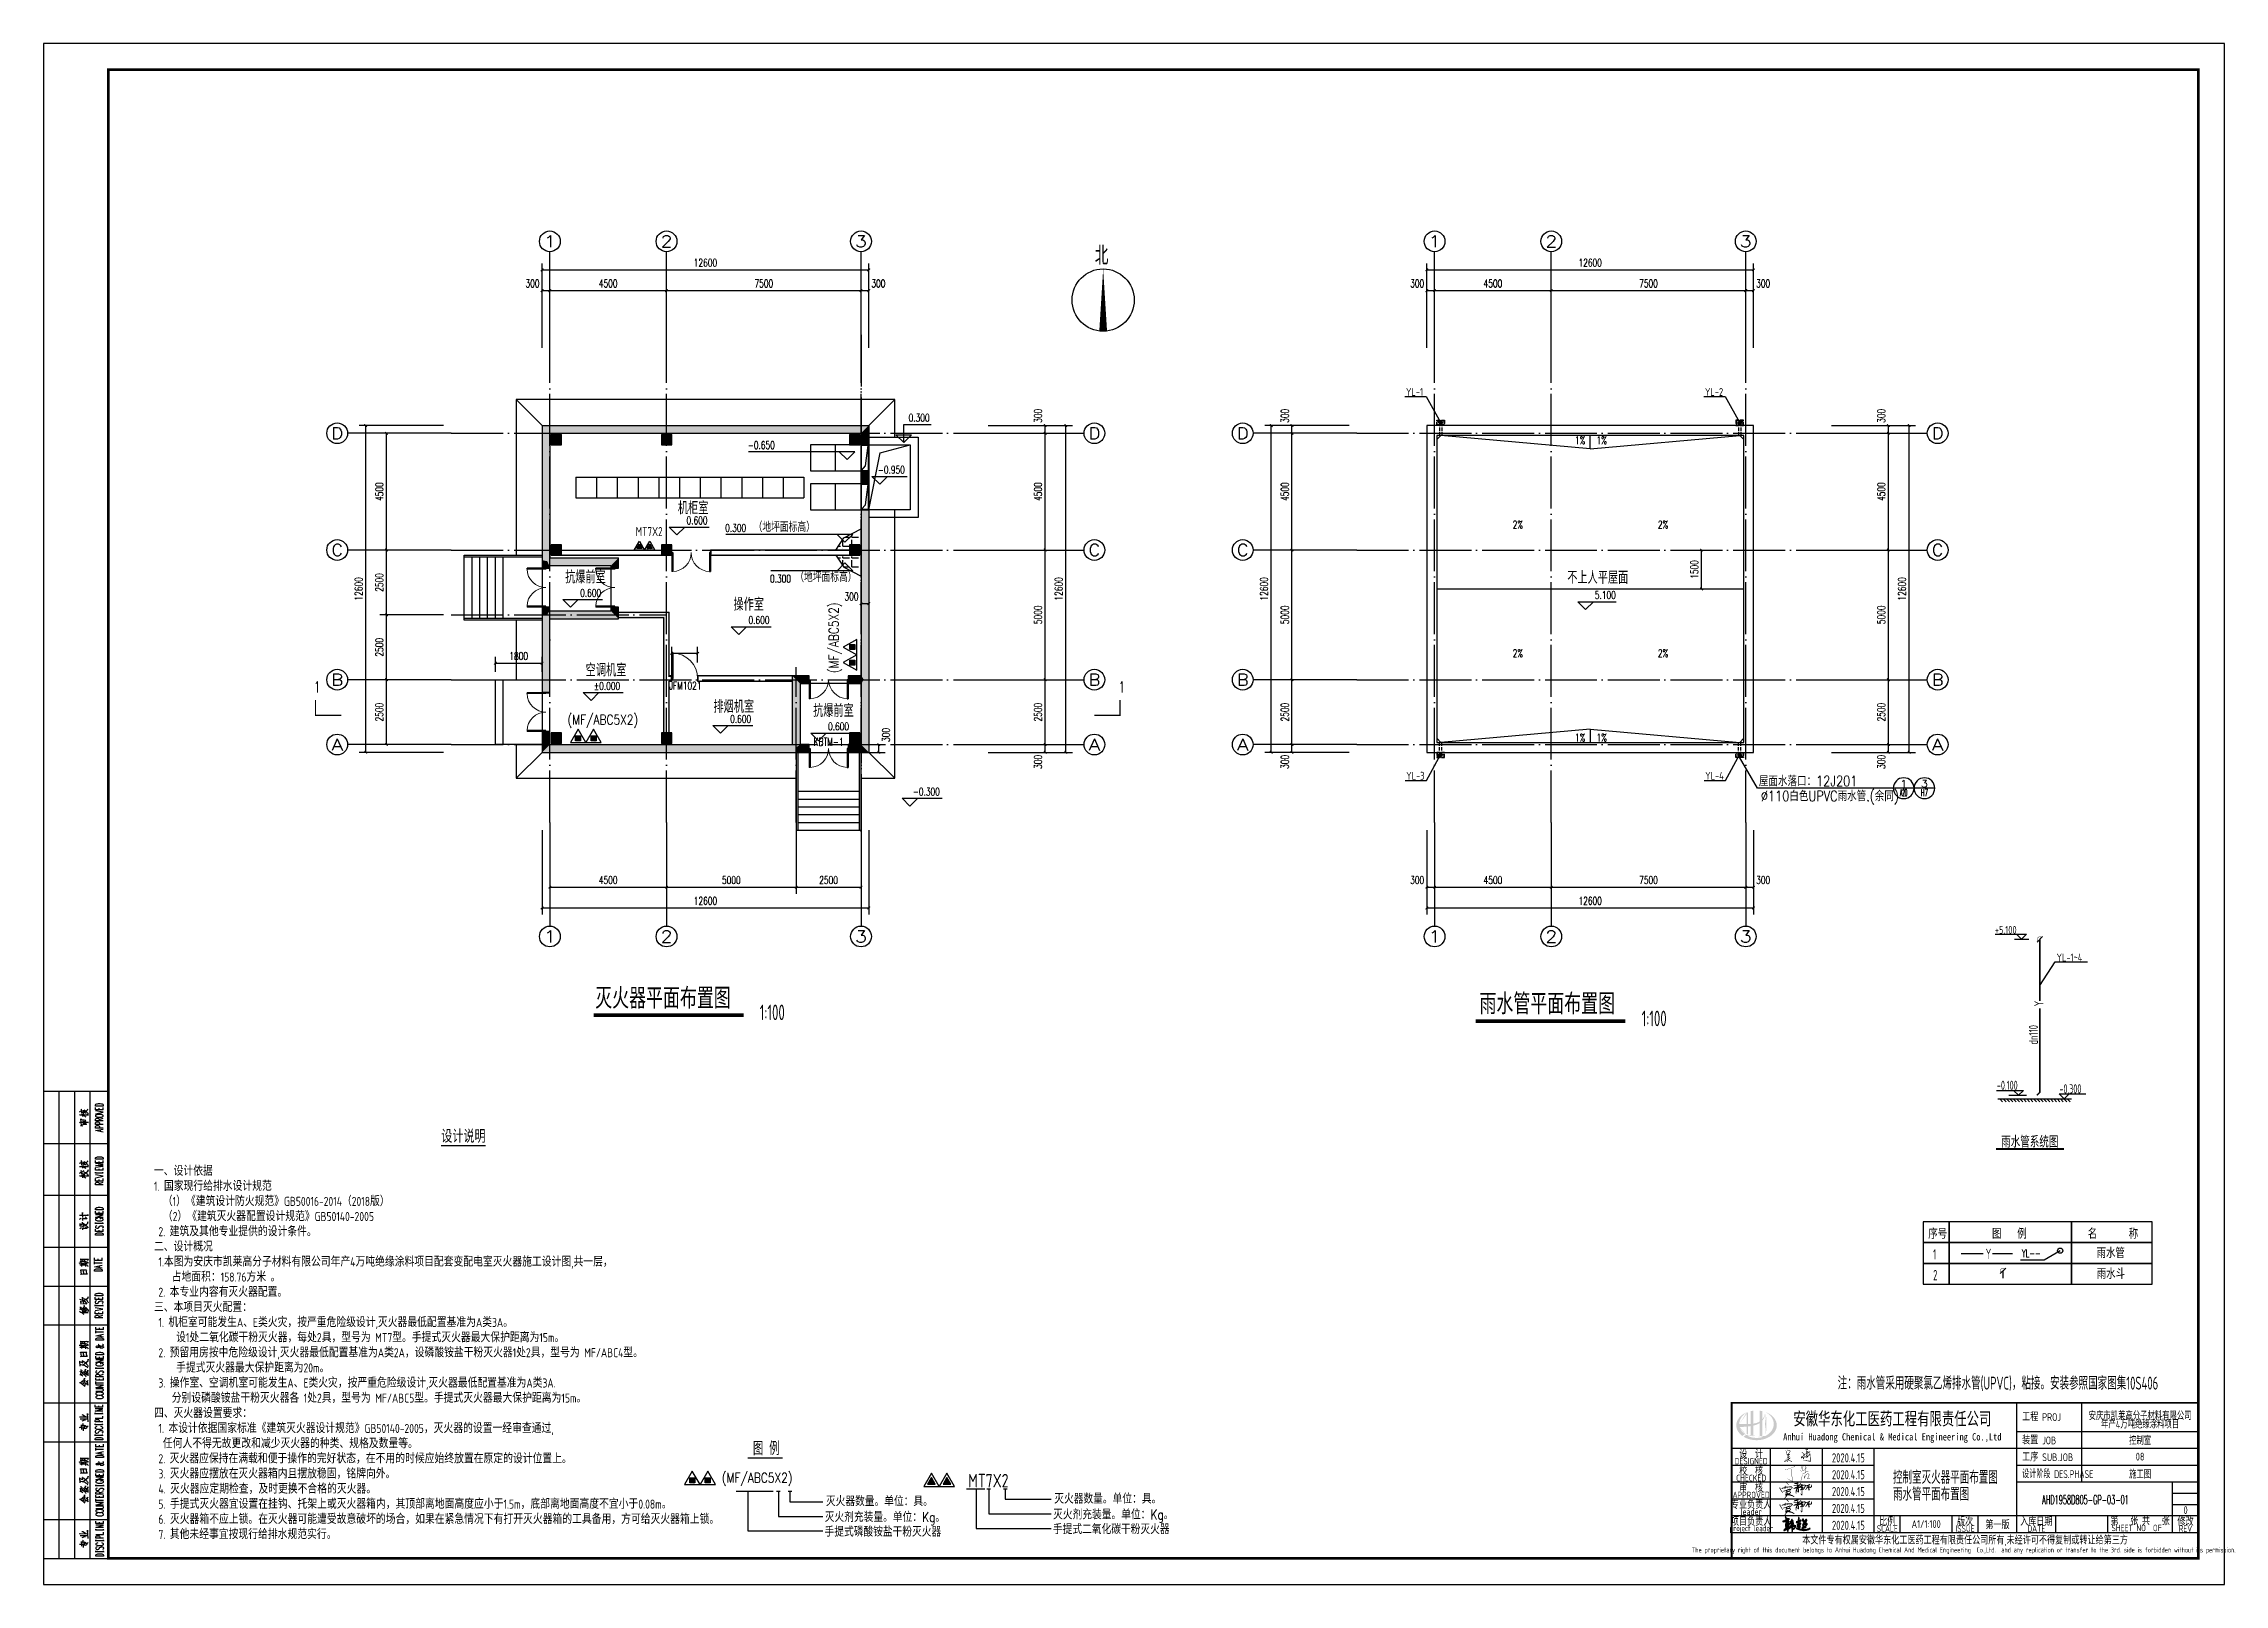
# Model space of a CAD drawing. Extents: x 5205853 to 5320510, y -422737 to -363337.
# Drawn here: x 5236410 to 5320510, y -422737 to -363337 of the extents above; entities that cross this region are included whole.
import ezdxf
from ezdxf.enums import TextEntityAlignment as Align

# ---------------------------------------------------------------- set-up
doc = ezdxf.new("R2010")
doc.units = 0
doc.header["$LTSCALE"] = 1000
doc.header["$MEASUREMENT"] = 0
for name, pattern in [('CONTINOUS', [0]), ('DASH', [0.35, 0.25, -0.1]), ('DASH_50', [0.175, 0.125, -0.05]), ('DOTE', [2.42, 2, -0.2, 0.02, -0.2])]:
    doc.linetypes.add(name, pattern=pattern)
doc.layers.get('0').update_dxf_attribs({"linetype": 'CONTINUOUS'})
doc.layers.get('Defpoints').update_dxf_attribs({"linetype": 'CONTINUOUS'})
for name, color, linetype in [('$灭火器', 1, 'CONTINUOUS'), ('AXIS', 3, 'CONTINUOUS'), ('AXIS_TEXT', 7, 'CONTINUOUS'), ('COLUMN', 9, 'CONTINUOUS'), ('DIM_ELEV', 3, 'CONTINUOUS'), ('DIM_SYMB', 3, 'CONTINUOUS'), ('DIM_雨水', 3, 'CONTINUOUS'), ('DOTE', 252, 'CONTINUOUS'), ('gd灭火器', 51, 'CONTINUOUS'), ('LAYER1', 143, 'CONTINUOUS'), ('PIPE-消防', 1, 'CONTINUOUS'), ('PIPE-给水', 3, 'CONTINUOUS'), ('PIPE-雨水', 4, 'CONTINUOUS'), ('PUB_DIM', 3, 'CONTINUOUS'), ('PUB_HATCH', 8, 'CONTINUOUS'), ('PUB_TEXT', 7, 'CONTINUOUS'), ('PUB_TITLE', 4, 'CONTINUOUS'), ('PUB_WALL', 9, 'CONTINUOUS'), ('STAIR', 5, 'CONTINUOUS'), ('TEXT_给水', 7, 'CONTINUOUS'), ('TWT_ELEV', 3, 'CONTINUOUS'), ('TWT_TEXT', 7, 'CONTINUOUS'), ('VPIPE-雨水', 4, 'CONTINUOUS'), ('WALL', 2, 'CONTINUOUS'), ('WINDOW', 4, 'CONTINUOUS'), ('WINDOW_TEXT', 7, 'CONTINUOUS'), ('上水', 3, 'CONTINUOUS'), ('图层1', 1, 'CONTINUOUS'), ('尺寸标注', 74, 'CONTINUOUS'), ('文字说明', 153, 'CONTINUOUS'), ('说明文本', 54, 'CONTINUOUS'), ('说明表格', 146, 'CONTINUOUS')]:
    doc.layers.add(name, color=color, linetype=linetype)
doc.layers.add('_0', color=7, linetype='CONTINUOUS', lineweight=25)
doc.styles.add('_HZTXT', font='txt.shx', dxfattribs={"width": 0.8, "bigfont": 'HZTXT.shx'})
doc.styles.add('_TCH_AXIS', font='COMPLEX', dxfattribs={"bigfont": 'GBCBIG'})
doc.styles.add('_TCH_DIM', font='SIMPLEX', dxfattribs={"bigfont": 'GBCBIG'})
doc.styles.add('_TCH_DIM_T3', font='SIMPLEX', dxfattribs={"width": 0.705882, "bigfont": 'GBCBIG'})
doc.styles.add('_TCH_LABEL', font='COMPLEX', dxfattribs={"bigfont": 'GBCBIG'})
doc.styles.add('_TCH_WINDOW', font='SIMPLEX', dxfattribs={"height": 3.5, "bigfont": 'GBCBIG'})
doc.styles.add('_TWT_SERIAL', font='COMPLEX', dxfattribs={"width": 0.8, "height": 3, "bigfont": 'HZTXT'})
doc.styles.add('AHD', font='sceie.shx', dxfattribs={"width": 0.7, "bigfont": 'sceic.shx'})
doc.styles.add('COMP', font='COMPLEX', dxfattribs={"bigfont": 'hztxt'})
doc.styles.add('COMPLEX', font='COMPLEX')
doc.styles.add('DIM_FONT', font='SIMPLEX', dxfattribs={"width": 0.7, "bigfont": 'GBCBIG'})
doc.styles.add('ECEC_TQ_S', font='')
doc.styles.add('sceie', font='sceie.shx', dxfattribs={"bigfont": 'sceic.shx'})
doc.styles.add('TSSD_Rein', font='Tssdeng.shx', dxfattribs={"width": 0.7, "bigfont": 'hztxt.shx'})
doc.styles.add('公司标准', font='sceie.shx', dxfattribs={"width": 0.7, "height": 300, "bigfont": 'sceic.shx'})
doc.styles.add('样式 1', font='sceie.shx', dxfattribs={"width": 0.75, "bigfont": 'sceic.shx'})
doc.styles.get('ECEC_TQ_S').set_extended_font_data('SimSun')
doc.dimstyles.new('_TCH_ARCH&&100', dxfattribs={"dimtxt": 297.5, "dimasz": 100, "dimexe": 250, "dimexo": 300, "dimgap": 126.25, "dimtad": 1, "dimdec": 0, "dimzin": 0, "dimdsep": 46, "dimtxsty": '_TCH_DIM_T3', "dimblk": 'ARCHTICK', "dimcen": 0.09, "dimclrt": 7, "dimazin": 2, "dimtfac": 1, "dimtdec": 0, "dimtix": 1, "dimtmove": 2, "dimatfit": 3, "dimfxl": 0, "dimtolj": 1, "dimtzin": 0, "dimarcsym": 0})

msp = doc.modelspace()

# ---------------------------------------------------------------- texts
at = {"layer": '$灭火器', "style": '_HZTXT', "width": 0.8}
msp.add_text('(MF/ABC5X2)', height=375, rotation=90, dxfattribs=at).set_placement((5267070.2, -387611.9))
for p in [(5256610.1, -389589.4), (5262560.3, -418814.9)]:
    msp.add_text('(MF/ABC5X2)', height=375, dxfattribs=at).set_placement(p)
for s, height, style, width, p in [('安徽华东化工医药工程有限责任公司', 500, 'ECEC_TQ_S', 0.7, (5307704.5, -416337.3)), ('安徽华东化工医药工程有限责任公司', 500, 'ECEC_TQ_S', 0.7, (5307704.5, -416337.3)), ('Anhui Huadong Chemical & Medical Engineering Co.,Ltd', 280, 'ECEC_TQ_S', 0.85, (5307704.5, -417087.3)), ('Anhui Huadong Chemical & Medical Engineering Co.,Ltd', 280, 'ECEC_TQ_S', 0.85, (5307704.5, -417087.3)), ('DESIGNED', 250, 'AHD', 0.8, (5302259.6, -417987.3)), ('DESIGNED', 250, 'AHD', 0.8, (5302259.6, -417987.3)), ('设  计', 300, 'AHD', 0.8, (5302259.6, -417687.3)), ('设  计', 300, 'AHD', 0.8, (5302259.6, -417687.3)), ('CHECKED', 250, 'AHD', 0.8, (5302259.6, -418637.3)), ('CHECKED', 250, 'AHD', 0.8, (5302259.6, -418637.3)), ('校  核', 300, 'AHD', 0.8, (5302259.6, -418337.3)), ('校  核', 300, 'AHD', 0.8, (5302259.6, -418337.3)), ('APPROVED', 250, 'AHD', 0.8, (5302259.6, -419287.3)), ('APPROVED', 250, 'AHD', 0.8, (5302259.6, -419287.3)), ('专业负责人', 300, 'AHD', 0.8, (5302259.6, -419637.3)), ('审  核', 300, 'AHD', 0.8, (5302259.6, -418987.3)), ('审  核', 300, 'AHD', 0.8, (5302259.6, -418987.3)), ('project leader', 225, 'AHD', 0.8, (5302263.7, -420607.3)), ('项目负责人', 300, 'AHD', 0.8, (5302259.6, -420287.3)), ('leader', 250, 'AHD', 0.8, (5302259.6, -419937.3)), ('SCALE', 250, 'AHD', 0.8, (5307509.6, -420587.3)), ('SCALE', 250, 'AHD', 0.8, (5307509.6, -420587.3)), ('比例', 300, 'AHD', 0.8, (5307509.6, -420287.3)), ('比例', 300, 'AHD', 0.8, (5307509.6, -420287.3)), ('ISSUE', 250, 'AHD', 0.8, (5310509.6, -420587.3)), ('ISSUE', 250, 'AHD', 0.8, (5310509.6, -420587.3)), ('版次', 300, 'AHD', 0.8, (5310509.6, -420287.3)), ('版次', 300, 'AHD', 0.8, (5310509.6, -420287.3)), ('入库日期', 300, 'AHD', 0.8, (5313259.6, -420287.3)), ('入库日期', 300, 'AHD', 0.8, (5313259.6, -420287.3)), ('DATE', 250, 'AHD', 0.8, (5313259.6, -420587.3)), ('DATE', 250, 'AHD', 0.8, (5313259.6, -420587.3)), ('第   张 共   张', 300, 'AHD', 0.8, (5317259.6, -420262.3)), ('SHEET NO  OF  ', 250, 'AHD', 0.8, (5317259.6, -420562.3)), ('SHEET NO  OF  ', 250, 'AHD', 0.8, (5317259.6, -420562.3)), ('修改', 300, 'AHD', 0.8, (5319009.6, -420287.3)), ('修改', 300, 'AHD', 0.8, (5319009.6, -420287.3)), ('REV', 250, 'AHD', 0.8, (5319009.6, -420587.3)), ('REV', 250, 'AHD', 0.8, (5319009.6, -420587.3)), ('The proprietary right of this document belongs to Anhui Huadong Chemical And Medical Engineering  Co.,Ltd.  and any replication or transfer to the 3rd. side is forbidden without its permission. ', 200, 'AHD', 0.8, (5310509.6, -421437.3)), ('The proprietary right of this document belongs to Anhui Huadong Chemical And Medical Engineering  Co.,Ltd.  and any replication or transfer to the 3rd. side is forbidden without its permission. ', 200, 'AHD', 0.8, (5310509.6, -421437.3)), ('本文件专有权属安徽华东化工医药工程有限责任公司所有,未经许可不得复制或转让给第三方', 300, 'AHD', 0.8, (5310509.6, -421037.3)), ('本文件专有权属安徽华东化工医药工程有限责任公司所有,未经许可不得复制或转让给第三方', 300, 'AHD', 0.8, (5310509.6, -421037.3))]:
    msp.add_text(s, height=height, dxfattribs=dict(style=style, width=width)).set_placement(p, align=Align.MIDDLE)
for s, height, style, width, p in [('工程 PROJ', 300, 'AHD', 0.8, (5312709.6, -416437.3)), ('工程 PROJ', 300, 'AHD', 0.8, (5312709.6, -416437.3)), ('装置 JOB', 300, 'AHD', 0.8, (5312709.6, -417337.3)), ('装置 JOB', 300, 'AHD', 0.8, (5312709.6, -417337.3)), ('工序 SUB.JOB', 300, 'AHD', 0.8, (5312709.6, -417987.3)), ('工序 SUB.JOB', 300, 'AHD', 0.8, (5312709.6, -417987.3)), ('控制室灭火器平面布置图', 500, 'AHD', 0.7, (5307730.2, -418861.4)), ('设计阶段 DES.PHASE', 300, 'AHD', 0.7, (5312709.6, -418637.3)), ('设计阶段 DES.PHASE', 300, 'AHD', 0.7, (5312709.6, -418637.3)), ('灭火器数量。单位：具。 ', 375, '_HZTXT', 0.8, (5266578, -419720.1)), ('灭火器数量。单位：具。 ', 375, '_HZTXT', 0.8, (5275384.3, -419622.4)), ('雨水管平面布置图', 500, 'AHD', 0.7, (5307728.4, -419508.8)), ('手提式磷酸铵盐干粉灭火器', 375, '_HZTXT', 0.8, (5266525.8, -420896)), ('灭火剂充装量。单位：Kg。', 375, '_HZTXT', 0.8, (5266534.4, -420329.8)), ('手提式二氧化碳干粉灭火器', 375, '_HZTXT', 0.8, (5275332.1, -420798.3)), ('灭火剂充装量。单位：Kg。', 375, '_HZTXT', 0.8, (5275340.7, -420232.1))]:
    msp.add_text(s, height=height, dxfattribs=dict(style=style, width=width)).set_placement(p)
at = {"width": 0.8}
for tag, text, height, style, p in [('2020.4.15', '200320-02-040', 350, 'sceie', (5306008.9, -417858.8)), ('2020.4.15', '200320-02-040', 350, 'sceie', (5306008.9, -418508.8)), ('2020.4.15', '200320-02-040', 350, 'sceie', (5306008.9, -419158.8)), ('2020.4.15', '200320-02-040', 350, 'sceie', (5306008.9, -419808.8)), ('2020.4.15', '200320-02-040', 350, 'sceie', (5306008.9, -420458.8)), ('A1/1:100', '1:100', 300, 'AHD', (5309009.6, -420412.3)), ('第一版', '0', 300, 'AHD', (5311759.6, -420412.3)), ('0', '0', 300, 'AHD', (5319013.7, -419873.4)), ('0', '0', 300, 'AHD', (5319013.7, -419873.4))]:
    msp.add_attdef(tag, text=text, height=height, dxfattribs=dict(at, style=style)).set_placement(p, align=Align.MIDDLE)
at = {"layer": 'AXIS', "style": 'TSSD_Rein', "width": 0.7}
for s, p in [('安庆市凯莱高分子材料有限公司', (5317259.6, -416209.7)), ('年产4万吨绝缘涂料项目', (5317259.6, -416532.8)), ('控制室', (5317259.6, -417162.3)), ('08', (5317259.6, -417812.3)), ('施工图', (5317259.6, -418462.3))]:
    msp.add_text(s, height=300, dxfattribs=at).set_placement(p, align=Align.MIDDLE)
at = {"layer": 'DIM_SYMB', "color": 7, "style": 'DIM_FONT', "width": 0.5}
msp.add_text('AHD1958D805-GP-03-01', height=350, dxfattribs=at).set_placement((5313481.9, -419648.2))
at = {"layer": 'DIM_雨水', "color": 7, "style": '_TWT_SERIAL', "width": 0.64}
msp.add_text('YL--', height=300, dxfattribs=at).set_placement((5312703.1, -410123.3))
at = {"layer": 'PIPE-消防', "insert": (5240666, -413102.3), "char_height": 350, "attachment_point": 4, "style": '公司标准'}
msp.add_mtext('{\\W0.9;                                                    \\H1.429x;         \\L设计说明\\P\\H0.7x;\\l\\P一、设计依据\\P1. 国家现行给排水设计规范\\P  （1）《建筑设计防火规范》GB50016-2014（2018版）\\P  （2）《建筑灭火器配置设计规范》GB50140-2005\\P 2. 建筑及其他专业提供的设计条件。\\P二、设计概况\\P\\A1; 1.本图为安庆市凯莱高分子材料有限公司年产4万吨绝缘涂料项目配套变配电室灭火器施工设计图,共一层，\\A0;\\H0.9997x;\\P    \\A1;占地面积：158.76方米 。\\A0;\\H0.9997x;\\P 2. 本专业内容有灭火器配置。\\P三、本项目灭火配置：\\P 1. 机柜室可能发生A、E类火灾，按严重危险级设计,灭火器最低配置基准为A类3A。\\H0.9997x;\\P\\H1.001x;     设1处二氧化碳干粉灭火器，每处2具，型号为 MT7型。手提式灭火器最大保护距离为15m。\\P 2. \\H0.9996x;预留用房\\H0.9997x;按中危险级设计,灭火器最低配置基准为A类2A\\H1.001x;，\\H0.999x;设磷酸铵盐干粉灭火器1处2具，型号为 MF/ABC4型。\\P     手提式灭火器最大保护距离为20m。\\H1.001x;\\P\\H0.9994x; 3. 操作室、空调机室\\H0.9996x;可能发生A、E类火灾，按\\H1x;严重危险\\H1x;级设计,灭火器最低配置基准为A类3A.\\P\\H1.001x;    分别设磷酸铵盐干粉灭火器各 1处2具，型号为 MF/ABC5型。手提式灭火器最大保护距离为15m。\\P四、灭火器设置要求：\\P 1. 本设计依据国家标准《建筑灭火器设计规范》GB50140-2005，灭火器的设置一经审查通过,\\P  任何人不得无故更改和减少灭火器的种类、规格及数量等。\\P 2. 灭火器应保持在满载和便于操作的完好状态，在不用的时候应始终放置在原定的设计位置上。\\P 3. 灭火器应摆放在灭火器箱内且摆放稳固，铭牌向外。\\P 4. 灭火器应定期检查，及时更换不合格的灭火器。\\P 5. 手提式灭火器宜设置在挂钩、托架上或灭火器箱内，其顶部离地面高度应小于1.5m，底部离地面高度不宜小于0.08m。\\P 6. 灭火器箱不应上锁。在灭火器可能遭受故意破坏的场合，如果在紧急情况下有打开灭火器箱的工具备用，方可给灭火器箱上锁。\\P 7. 其他未经事宜按现行给排水规范实行。}', dxfattribs=at)
at = {"layer": 'PUB_DIM', "style": '_HZTXT', "width": 0.8}
for s, height, p in [('机柜室', 490.23, (5260870, -381483.4)), ('抗爆前室', 490.23, (5256520.6, -384146.1)), ('不上人平屋面', 490.23, (5295167.9, -384164.4)), ('操作室', 490.23, (5263012.7, -385197.3)), ('空调机室', 490.23, (5257314.2, -387736)), ('排烟机室', 490.23, (5262240.7, -389140.4)), ('抗爆前室', 490.23, (5266082.8, -389296.1)), ('屋面水落口：12J201', 400, (5302557.5, -391964.6)), ('%%C110白色UPVC雨水管.(余同)', 400, (5302635.9, -392542.7))]:
    msp.add_text(s, height=height, dxfattribs=at).set_placement(p)
at = {"layer": 'PUB_TEXT', "style": '_TCH_DIM'}
for s, height, p in [('北', 723.4, (5276949, -371869.3)), ('（地坪面标高）', 337.59, (5263790.8, -382157.3)), ('（地坪面标高）', 337.59, (5265396.7, -384089.4))]:
    msp.add_text(s, height=height, dxfattribs=at).set_placement(p)
at = {"layer": 'PUB_TEXT', "color": 0, "width": 0.705882}
for s, height, style, p in [('0.300', 297.5, '_TCH_DIM', (5269767.8, -377910.6)), ('-0.650', 297.5, '_TCH_DIM', (5263564.2, -378966.4)), ('-0.950', 297.5, '_TCH_DIM', (5268581.2, -379915.6)), ('0.600', 297.5, '_TCH_DIM', (5261204.9, -381870.4)), ('2%', 297.5, '_TCH_DIM', (5293062.6, -382029.5)), ('2%', 297.5, '_TCH_DIM', (5298661.2, -382029.5)), ('0.600', 297.5, '_TCH_DIM', (5257099, -384660.6)), ('0.600', 297.5, '_TCH_DIM', (5263591, -385711.8)), ('2%', 297.5, '_TCH_DIM', (5293062.6, -386987.8)), ('2%', 297.5, '_TCH_DIM', (5298661.2, -386987.8)), ('1', 425, '_TCH_LABEL', (5246830.6, -388351.5)), ('%%P0.000', 297.5, '_TCH_DIM', (5257632.6, -388250.5)), ('1', 425, '_TCH_LABEL', (5277860.2, -388351.5)), ('0.600', 297.5, '_TCH_DIM', (5262883.9, -389520.5)), ('0.600', 297.5, '_TCH_DIM', (5266661.2, -389810.6)), ('-0.300', 297.5, '_TCH_DIM', (5269929.1, -392326.5))]:
    msp.add_text(s, height=height, dxfattribs=dict(at, style=style)).set_placement(p)
at = {"layer": 'PUB_TEXT'}
for s, height, style, width, p in [('1%', 297.5, '_TCH_DIM', 0.705882, (5295468.5, -378777)), ('1%', 297.5, '_TCH_DIM', 0.705882, (5296295.3, -378777)), ('0.300', 297.5, '_TCH_DIM', 0.705882, (5262694.8, -382157.3)), ('0.300', 297.5, '_TCH_DIM', 0.705882, (5264422.3, -384112.4)), ('5.100', 297.5, '_TCH_DIM', 0.705882, (5296229, -384748.1)), ('1%', 297.5, '_TCH_DIM', 0.705882, (5295468.5, -390240.3)), ('1%', 297.5, '_TCH_DIM', 0.705882, (5296295.3, -390240.3)), ('1:100', 600, 'sceie', 0.7, (5264027.6, -400986.5)), ('1:100', 600, 'sceie', 0.7, (5298036.1, -401220.2))]:
    msp.add_text(s, height=height, dxfattribs=dict(at, style=style, width=width)).set_placement(p)
at = {"layer": 'TEXT_给水', "color": 4, "linetype": 'Continuous', "style": 'sceie'}
for s, height, width, p in [('YL-1', 300, 0.890219, (5288949.4, -376917.3)), ('YL-2', 300, 0.890219, (5300479.4, -376917.3)), ('YL-3', 300, 0.890219, (5288956.4, -391712.5)), ('YL-4', 300, 0.890219, (5300486.4, -391712.5)), ('+5.100', 300, 0.890219, (5311657.8, -397654.7)), ('YL-1~4', 300, 0.890219, (5314036.8, -398716.1)), ('灭火器平面布置图', 800, 0.86, (5257680.3, -400540.8)), ('雨水管平面布置图', 800, 0.86, (5291781.8, -400758.9))]:
    msp.add_text(s, height=height, dxfattribs=dict(at, width=width)).set_placement(p)
at = {"layer": 'TEXT_给水', "color": 1, "linetype": 'Continuous', "style": 'sceie', "width": 0.86}
for height, p in [(350, (5259242.8, -382320.8)), (525, (5272062.5, -419001.4))]:
    msp.add_text('MT7X2', height=height, dxfattribs=at).set_placement(p)
at = {"layer": 'TEXT_给水', "color": 4, "linetype": 'Continuous', "style": 'sceie', "width": 0.8}
for s, p in [('Y', (5313527.8, -400454.6)), ('dn110', (5313319, -401923.5))]:
    msp.add_text(s, height=350, rotation=90, dxfattribs=at).set_placement(p)
at = {"layer": 'TEXT_给水', "color": 4, "linetype": 'Continuous', "style": 'sceie', "width": 0.86}
msp.add_text('雨水管系统图', height=450, dxfattribs=at).set_placement((5313005, -405650), align=Align.MIDDLE)
at = {"layer": 'TWT_ELEV', "color": 0, "style": '样式 1', "width": 0.7}
for s, p in [('-0.100', (5311737, -403670.3)), ('-0.300', (5314147.8, -403808.6))]:
    msp.add_text(s, height=350, dxfattribs=at).set_placement(p)
at = {"layer": 'TWT_TEXT', "color": 7, "style": '公司标准'}
for s, height, width, p in [('注：雨水管采用硬聚氯乙烯排水管(UPVC)，粘接。安装参照国家图集10S406', 500, 0.7, (5305594.6, -415229)), ('图 例', 525, 0.8, (5263763.2, -417756.7))]:
    msp.add_text(s, height=height, dxfattribs=dict(at, width=width)).set_placement(p)
at = {"layer": '说明文本', "color": 0, "style": 'AHD', "width": 0.7}
for s, height, p in [('序号', 399.98, (5309089.9, -409415.6)), ('图    例', 399.98, (5311549.3, -409415.6)), ('名        称', 399.98, (5315241.2, -409415.6)), ('1', 400, (5309278.4, -410215.6)), ('Y', 400, (5311304.7, -410193.6)), ('雨水管', 399.98, (5315582.7, -410156.7)), ('2', 400, (5309278.4, -411015.6)), ('雨水斗', 399.98, (5315586, -410961.1))]:
    msp.add_text(s, height=height, dxfattribs=at).set_placement(p)

# ---------------------------------------------------------------- blocks, each defined once
blk = doc.blocks.new('A$C05153518')
at = {"layer": 'LAYER1'}
h = blk.add_hatch(color=256, dxfattribs=at)
edge = h.paths.add_edge_path()
edge.add_ellipse((200, 200), major_axis=(77.8, 77.8), ratio=1, start_angle=315, end_angle=405, ccw=False)
edge.add_line((310, 200), (300, 200))
edge.add_ellipse((200, 200), major_axis=(-70.7, 70.7), ratio=1, start_angle=225, end_angle=315)
edge.add_line((200, 300), (200, 310))
edge = h.paths.add_edge_path()
edge.add_line((200, 310), (200, 300))
edge.add_ellipse((200, 200), major_axis=(70.7, 70.7), ratio=1, start_angle=45, end_angle=135)
edge.add_line((100, 200), (90, 200))
edge.add_ellipse((200, 200), major_axis=(-77.8, 77.8), ratio=1, start_angle=-45, end_angle=45, ccw=False)
edge = h.paths.add_edge_path()
edge.add_line((90, 200), (100, 200))
edge.add_ellipse((200, 200), major_axis=(-70.7, 70.7), ratio=1, start_angle=45, end_angle=135)
edge.add_line((200, 100), (200, 90))
edge.add_ellipse((200, 200), major_axis=(77.8, 77.8), ratio=1, start_angle=135, end_angle=225, ccw=False)
edge = h.paths.add_edge_path()
edge.add_line((300, 200), (310, 200))
edge.add_ellipse((200, 200), major_axis=(-77.8, 77.8), ratio=1, start_angle=135, end_angle=225, ccw=False)
edge.add_line((200, 90), (200, 100))
edge.add_ellipse((200, 200), major_axis=(70.7, 70.7), ratio=1, start_angle=225, end_angle=315)
h = blk.add_hatch(color=256, dxfattribs=at)
edge = h.paths.add_edge_path()
edge.add_ellipse((200, 200), major_axis=(77.8, 77.8), ratio=1, start_angle=315, end_angle=405, ccw=False)
edge.add_line((310, 200), (300, 200))
edge.add_ellipse((200, 200), major_axis=(-70.7, 70.7), ratio=1, start_angle=225, end_angle=315)
edge.add_line((200, 300), (200, 310))
edge = h.paths.add_edge_path()
edge.add_line((200, 310), (200, 300))
edge.add_ellipse((200, 200), major_axis=(70.7, 70.7), ratio=1, start_angle=45, end_angle=135)
edge.add_line((100, 200), (90, 200))
edge.add_ellipse((200, 200), major_axis=(-77.8, 77.8), ratio=1, start_angle=-45, end_angle=45, ccw=False)
edge = h.paths.add_edge_path()
edge.add_line((90, 200), (100, 200))
edge.add_ellipse((200, 200), major_axis=(-70.7, 70.7), ratio=1, start_angle=45, end_angle=135)
edge.add_line((200, 100), (200, 90))
edge.add_ellipse((200, 200), major_axis=(77.8, 77.8), ratio=1, start_angle=135, end_angle=225, ccw=False)
edge = h.paths.add_edge_path()
edge.add_line((300, 200), (310, 200))
edge.add_ellipse((200, 200), major_axis=(-77.8, 77.8), ratio=1, start_angle=135, end_angle=225, ccw=False)
edge.add_line((200, 90), (200, 100))
edge.add_ellipse((200, 200), major_axis=(70.7, 70.7), ratio=1, start_angle=225, end_angle=315)
at = {"layer": 'DOTE'}
for p, q in [((400, 200), (0, 200)), ((200, 400), (200, 0)), ((200, 400), (200, 0)), ((200, 400), (200, 0))]:
    blk.add_line(p, q, dxfattribs=at)
at = {"layer": 'LAYER1'}
for radius in [110, 110, 100, 100]:
    blk.add_circle((200, 200), radius, dxfattribs=at)
blk = doc.blocks.new('A$C395401BF')
at = {"layer": 'LAYER1', "xscale": -0.5, "yscale": 0.5, "zscale": 0.5, "rotation": 180}
blk.add_blockref('A$C05153518', (0, 200), dxfattribs=at)
blk = doc.blocks.new('A$C04D97144')
for p, q in [((6, 0), (6, 180)), ((12, 0), (12, 180)), ((18, 0), (18, 180)), ((0, 160), (25, 160)), ((0, 140), (25, 140)), ((0, 120), (25, 120)), ((0, 105), (25, 105)), ((0, 90), (25, 90)), ((0, 60), (25, 60)), ((0, 45), (25, 45)), ((0, 15), (25, 15))]:
    blk.add_line(p, q)
blk.add_lwpolyline([(0, 180), (0, 0), (25, 0), (25, 180)], close=True)
for points in [[(13.81, 170.94), (13.95, 171.05), (13.92, 171.02), (17.27, 171.02), (17, 170.98), (16.72, 171.02)], [(13.86, 172.15), (14.14, 172.35), (14.27, 172.38), (14.34, 172.35)], [(14.56, 166.93), (14.41, 169.49), (14.31, 169.43), (14.77, 169.08)], [(14.77, 171.68), (14.55, 173.26), (14.52, 173.14), (14.6, 172.92)], [(14.74, 172.24), (14.91, 172.21), (15.58, 171.72), (15.62, 171.68), (15.41, 172.54)], [(14.8, 171.44), (14.97, 170.34)], [(16.18, 168.75), (16.32, 168.86), (14.97, 169.04), (15.08, 169.08), (15.27, 167.31)], [(14.99, 171.05), (15.44, 170.8), (15.79, 170.59), (16.04, 170.42), (16.29, 170.2)], [(15.02, 167.18), (15.27, 167.25), (16.53, 167.36), (16.29, 167.32), (16.18, 168.75), (16.15, 168.58), (16.21, 168.27)], [(15.05, 172.71), (15.19, 172.68), (15.62, 172.35), (15.65, 172.32), (15.93, 172.07), (16.21, 171.79), (16.46, 171.47)], [(15.19, 171.05), (15.54, 171.41)], [(15.62, 172.92), (15.82, 172.82), (16.28, 172.49), (16.56, 172.15), (16.86, 171.79), (17.09, 171.47), (17.27, 171.22)], [(15.73, 167.59), (15.62, 168.61)], [(16.39, 172.38), (16.86, 172.95), (17.09, 173.06), (16.81, 172.89)], [(22.97, 174.41), (20.03, 174.41), (20.03, 174.9), (20.17, 175.1), (20.47, 175.24), (20.72, 175.32), (21.18, 175.38), (21.87, 175.38), (22.28, 175.32), (22.58, 175.24), (22.83, 175.1), (22.97, 174.9), (22.97, 174.41), (22.97, 174.41)], [(22.97, 173), (20.03, 173), (20.03, 173.91)], [(20.03, 171.46), (22.97, 172.02), (20.03, 172.59)], [(20.03, 170.48), (20.17, 170.34), (20.47, 170.2), (20.72, 170.14), (21.18, 170.06), (21.87, 170.06), (22.28, 170.14), (22.58, 170.2), (22.83, 170.34), (22.97, 170.48), (22.97, 170.77), (22.83, 170.91), (22.58, 171.05), (22.28, 171.11), (21.87, 171.19), (21.18, 171.19), (20.72, 171.11), (20.47, 171.05), (20.17, 170.91), (20.03, 170.77), (20.03, 170.48), (20.03, 170.48)], [(22.97, 168.74), (20.03, 168.74), (20.03, 169.37), (20.17, 169.57), (20.33, 169.65), (20.58, 169.71), (20.88, 169.71), (21.18, 169.65), (21.27, 169.57), (21.43, 169.37), (21.43, 168.74)], [(22.97, 167.34), (20.03, 167.34), (20.03, 167.97), (20.17, 168.17), (20.33, 168.24), (20.58, 168.31), (21.02, 168.31), (21.27, 168.24), (21.43, 168.17), (21.57, 167.97), (21.57, 167.34)], [(21.43, 173), (21.43, 173.56)], [(21.43, 169.23), (22.97, 169.71)], [(22.97, 173), (22.97, 173.91)], [(13.78, 167.95), (14.06, 168.13), (14.27, 168.19)], [(14.27, 166.93), (14.52, 166.93), (14.71, 166.88), (14.91, 166.82), (15.05, 166.76)], [(14.66, 168.06), (14.71, 168.13), (17.28, 168.09), (17.03, 168.05), (16.72, 168.09)], [(22.97, 165.93), (20.03, 165.93), (20.03, 166.57), (20.17, 166.77), (20.33, 166.84), (20.58, 166.92), (21.02, 166.92), (21.27, 166.84), (21.43, 166.77), (21.57, 166.57), (21.57, 165.93)], [(22.97, 164.39), (20.03, 164.95), (22.97, 165.52)], [(21.98, 164.61), (21.98, 165.3)], [(13.86, 152.26), (14.14, 152.46), (14.27, 152.49), (14.34, 152.46)], [(14.77, 151.79), (14.55, 153.37), (14.52, 153.26), (14.6, 153.03)], [(14.74, 152.35), (14.91, 152.32), (15.58, 151.84), (15.62, 151.79), (15.41, 152.67)], [(14.8, 151.55), (14.97, 150.45)], [(15.05, 152.82), (15.19, 152.81), (15.62, 152.46), (15.65, 152.43), (15.93, 152.18), (16.21, 151.9), (16.46, 151.58)], [(15.19, 151.16), (15.54, 151.52)], [(15.62, 153.03), (15.82, 152.95), (16.28, 152.6), (16.56, 152.26), (16.86, 151.9), (17.09, 151.58), (17.27, 151.33)], [(16.39, 152.49), (16.86, 153.06), (17.09, 153.17), (16.81, 153)], [(22.97, 153.91), (20.03, 153.91), (20.03, 154.4), (20.17, 154.6), (20.47, 154.74), (20.72, 154.82), (21.18, 154.88), (21.87, 154.88), (22.28, 154.82), (22.58, 154.74), (22.83, 154.6), (22.97, 154.4), (22.97, 153.91), (22.97, 153.91)], [(22.97, 152.51), (20.03, 152.51), (20.03, 153.42)], [(20.03, 150.83), (22.97, 151.18), (20.03, 151.52), (22.97, 151.88), (20.03, 152.23)], [(21.43, 152.51), (21.43, 153.06)], [(22.97, 152.51), (22.97, 153.42)], [(13.81, 151.05), (13.95, 151.16), (13.92, 151.13), (17.27, 151.13), (17, 151.1), (16.72, 151.13)], [(13.81, 148.52), (14.06, 148.69), (14.23, 148.76), (14.41, 148.76)], [(13.81, 147.36), (13.98, 147.5), (13.92, 147.45), (17.27, 147.45), (17.06, 147.39), (16.78, 147.45)], [(14.71, 148.1), (14.52, 149.54), (14.49, 149.43), (14.55, 149.29)], [(14.74, 147.84), (14.94, 146.76)], [(14.91, 149.01), (15.22, 149.35), (15.36, 149.43), (15.54, 149.54)], [(14.91, 148.47), (15.13, 148.44), (15.54, 148.16), (15.82, 147.95), (15.93, 147.84)], [(14.94, 147.45), (15.33, 147.28), (15.68, 147.08), (15.99, 146.89), (16.28, 146.65)], [(14.99, 151.16), (15.44, 150.91), (15.79, 150.7), (16.04, 150.53), (16.29, 150.31)], [(15.08, 147.47), (15.44, 147.88)], [(15.33, 148.98), (15.57, 149.01), (15.96, 148.83), (16.28, 148.66), (16.53, 148.47), (16.72, 148.3), (16.92, 148.13), (17.09, 147.92), (17.27, 147.67)], [(15.73, 148.21), (15.79, 148.3), (17.09, 149.29), (17.12, 149.82), (17.03, 149.32), (16.92, 149.18)], [(22.97, 149.7), (20.03, 149.7), (20.03, 150.61)], [(20.03, 148.52), (20.03, 148.98), (20.03, 148.71), (22.89, 148.71), (22.89, 148.52), (22.89, 148.98)], [(20.03, 146.76), (22.97, 147.33), (20.03, 147.89)], [(22.97, 145.5), (20.03, 145.5), (20.03, 146.42)], [(22.97, 144.03), (20.03, 144.03), (20.03, 144.67), (20.17, 144.88), (20.33, 144.94), (20.58, 145.02), (20.88, 145.02), (21.18, 144.94), (21.27, 144.88), (21.43, 144.67), (21.43, 144.03)], [(21.43, 149.7), (21.43, 150.26)], [(21.43, 145.5), (21.43, 146.07)], [(21.43, 144.53), (22.97, 145.02)], [(22.97, 149.7), (22.97, 150.61)], [(22.97, 145.5), (22.97, 146.42)], [(22.97, 134.41), (20.03, 134.41), (20.03, 134.9), (20.17, 135.1), (20.47, 135.25), (20.72, 135.31), (21.18, 135.39), (21.87, 135.39), (22.28, 135.31), (22.58, 135.25), (22.83, 135.1), (22.97, 134.9), (22.97, 134.41), (22.97, 134.41)], [(13.78, 132.37), (13.98, 132.39), (17.28, 132.39), (17.06, 132.37), (16.78, 132.39)], [(13.86, 130.75), (14.14, 130.97), (14.28, 131.08), (14.45, 131.15)], [(13.92, 128.22), (14.17, 128.26), (14.45, 128.26), (14.71, 128.19), (14.97, 128.11), (15.13, 128), (15.27, 127.89), (15.41, 127.75)], [(13.98, 127.12), (14.38, 127.45), (14.55, 127.52)], [(14.14, 128.29), (14.09, 129.06), (14, 128.99), (14.23, 128.9), (14.42, 128.9), (14.6, 128.9), (14.8, 128.9), (14.88, 128.93), (14.97, 128.99), (14.99, 129.1), (15.02, 129.24), (15.02, 129.45), (14.99, 129.56), (14.94, 129.64)], [(15.16, 126.7), (15.05, 127.45), (14.94, 127.34), (15.16, 127.31), (16.67, 127.3), (16.78, 127.16), (16.18, 127.75)], [(15.13, 131.49), (14.99, 133.33), (14.97, 133.22), (15.02, 132.98)], [(15.13, 130.33), (15.02, 131.11), (14.97, 131.07), (16.72, 131), (16.84, 130.89), (16.04, 131.66)], [(15.51, 128.11), (15.36, 129.21), (15.27, 129.13), (15.51, 129.02), (15.79, 128.88), (16.01, 128.74), (16.21, 128.6), (16.46, 128.37), (16.7, 128.11), (16.89, 127.86), (17.03, 127.66), (17.12, 127.49)], [(15.76, 128.08), (15.76, 128.15), (17, 129.2), (17.03, 129.73), (16.95, 129.2), (16.84, 129.06)], [(22.97, 133), (20.03, 133), (20.03, 133.91)], [(22.97, 131.46), (20.03, 131.46), (22.97, 132.45), (20.03, 132.45)], [(20.72, 131.19), (20.47, 131.11), (20.17, 130.97), (20.03, 130.83), (20.03, 130.55), (20.17, 130.42), (20.47, 130.28), (20.72, 130.2), (21.18, 130.14), (21.87, 130.14), (22.28, 130.2), (22.58, 130.28), (22.83, 130.42), (22.97, 130.55), (22.97, 130.83), (22.83, 130.97), (22.58, 131.11), (22.28, 131.19), (21.87, 131.19), (21.87, 130.83)], [(20.03, 129.02), (20.03, 129.48), (20.03, 129.21), (22.89, 129.21), (22.89, 129.02), (22.89, 129.48)], [(20.47, 128.24), (20.17, 128.1), (20.03, 127.89), (20.03, 127.61), (20.17, 127.41), (20.47, 127.27), (20.72, 127.27), (21.02, 127.33), (21.18, 127.41), (21.27, 127.55), (21.57, 127.97), (21.73, 128.1), (21.87, 128.18), (22.12, 128.24), (22.58, 128.24), (22.83, 128.1), (22.97, 127.89), (22.97, 127.61), (22.83, 127.41), (22.58, 127.27)], [(22.97, 126.01), (20.03, 126.01), (20.03, 126.92)], [(21.43, 133), (21.43, 133.56)], [(21.43, 126.01), (21.43, 126.56)], [(22.97, 133), (22.97, 133.91)], [(22.97, 126.01), (22.97, 126.92)], [(22.97, 124.61), (20.03, 124.61), (20.03, 125.1), (20.17, 125.3), (20.47, 125.44), (20.72, 125.52), (21.18, 125.58), (21.87, 125.58), (22.28, 125.52), (22.58, 125.44), (22.83, 125.3), (22.97, 125.1), (22.97, 124.61), (22.97, 124.61)], [(13.75, 113.87), (13.92, 113.91), (16.13, 113.83)], [(13.92, 113.06), (14.09, 113.13), (16.21, 113.13)], [(14.14, 114.51), (14.45, 114.6), (15.08, 114.6), (15.76, 114.57), (16.18, 114.51), (16.64, 114.37), (16.92, 114.2), (17.34, 113.88)], [(14.17, 109.58), (14.45, 109.64), (15.08, 109.67), (15.73, 109.69), (15.82, 109.69), (16.28, 109.69), (16.86, 109.69), (16.67, 109.69), (16.5, 110.8), (16.7, 111.02), (16.43, 111.08), (16.1, 111.08), (15.44, 111.12), (14.77, 111.13), (14.2, 111.13), (14.28, 111.16), (14.49, 109.67)], [(14.49, 114.6), (14.34, 115.45), (14.27, 115.36), (15.13, 115.36), (15.19, 115.36), (16.46, 115.39), (16.95, 115.36), (17.23, 115.33), (17.31, 115.31), (16.95, 114.89), (17.2, 115.28)], [(14.69, 112.61), (14.52, 114.29)], [(15.16, 113.16), (15.08, 113.66)], [(15.19, 114.62), (15.11, 115.11)], [(15.51, 109.69), (15.33, 110.8), (15.3, 110.69), (15.41, 110.42)], [(15.65, 113.17), (15.57, 113.63)], [(15.93, 114.57), (15.93, 114.62), (15.85, 115.07)], [(16.29, 112.53), (16.07, 114.29), (16.04, 114.2), (16.13, 114.09)], [(16.39, 113.63), (16.72, 113.94), (16.86, 113.94), (16.61, 113.83)], [(16.46, 113.17), (16.61, 113.16), (16.89, 112.92), (17.09, 112.72), (17.23, 112.53)], [(22.54, 114.92), (19.59, 114.92), (19.59, 115.83)], [(19.59, 113.44), (19.59, 114.43)], [(19.59, 113.94), (22.54, 113.94)], [(22.54, 111.9), (19.59, 112.47), (22.54, 113.03)], [(22.54, 110.72), (19.59, 110.72), (19.59, 111.21), (19.75, 111.41), (20.05, 111.56), (20.3, 111.63), (20.75, 111.7), (21.44, 111.7), (21.85, 111.63), (22.15, 111.56), (22.4, 111.41), (22.54, 111.21), (22.54, 110.72), (22.54, 110.72)], [(21, 114.92), (21, 115.48)], [(21.55, 112.12), (21.55, 112.81)], [(22.54, 114.92), (22.54, 115.83)], [(22.86, 101.27), (19.92, 101.27), (19.92, 101.75), (20.06, 101.97), (20.36, 102.11), (20.61, 102.18), (21.07, 102.24), (21.76, 102.24), (22.17, 102.18), (22.47, 102.11), (22.72, 101.97), (22.86, 101.75), (22.86, 101.27), (22.86, 101.27)], [(13.78, 95.27), (13.95, 95.23), (14.41, 94.98), (14.45, 94.98), (14.8, 94.75), (15.08, 94.56), (15.3, 94.35), (15.51, 94.18)], [(13.84, 99.93), (14.17, 99.88), (14.63, 99.71), (15.11, 99.49), (15.41, 99.32), (15.65, 99.21), (15.85, 99.08)], [(13.84, 96.29), (14.27, 96.08), (14.6, 95.91), (14.85, 95.72), (14.91, 95.69), (15.11, 95.55)], [(14.38, 96.02), (14.41, 96.14), (14.28, 96.99), (14.23, 96.93), (14.63, 96.65), (14.97, 96.4), (15.19, 96.16), (15.4, 95.91), (15.58, 95.66), (15.71, 95.49)], [(14.49, 98.06), (14.34, 99.21), (14.27, 99.08), (15.25, 98.94), (15.25, 99.08), (15.36, 98.23), (15.11, 98.19), (15.41, 98.23), (16.7, 98.2)], [(14.66, 95.91), (14.69, 96.02), (15.71, 97.13), (15.68, 97.5), (15.68, 97.13), (15.57, 96.99)], [(14.74, 94.86), (17.23, 94.86), (17, 94.81), (16.57, 94.86)], [(14.83, 95.3), (16.46, 95.3), (16.28, 95.27), (16.13, 95.3)], [(15.16, 99.49), (14.99, 100.76), (14.97, 100.62), (15.02, 100.39)], [(15.11, 100.2), (15.27, 100.2), (15.73, 100.07), (15.99, 99.96), (16.21, 99.85), (16.42, 99.71), (16.61, 99.54), (16.81, 99.35), (16.95, 99.11), (17.09, 98.89), (17.14, 98.72), (17.2, 98.55)], [(15.41, 96.4), (15.51, 96.36), (15.54, 96.33), (15.76, 96.05), (15.96, 95.83), (16.1, 95.63)], [(15.54, 99.35), (15.57, 99.43), (17.09, 100.31), (17.12, 100.84), (17.03, 100.34), (16.86, 100.2)], [(15.76, 96.62), (15.87, 96.57), (15.93, 96.54), (16.21, 96.22), (16.24, 96.16), (16.39, 96), (16.53, 95.77), (16.67, 95.55)], [(16.81, 98.12), (16.04, 99)], [(16.1, 96.88), (16.29, 96.79), (16.57, 96.47), (16.81, 96.19), (16.95, 95.91), (17.12, 95.63), (17.23, 95.38), (17.28, 95.17)], [(22.86, 99.87), (19.92, 99.87), (19.92, 100.78)], [(20.36, 99.3), (20.06, 99.16), (19.92, 98.96), (19.92, 98.67), (20.06, 98.47), (20.36, 98.33), (20.61, 98.33), (20.91, 98.39), (21.07, 98.47), (21.16, 98.61), (21.46, 99.02), (21.62, 99.16), (21.76, 99.24), (22.01, 99.3), (22.47, 99.3), (22.72, 99.16), (22.86, 98.96), (22.86, 98.67), (22.72, 98.47), (22.47, 98.33)], [(19.92, 97.28), (19.92, 97.75), (19.92, 97.48), (22.78, 97.48), (22.78, 97.28), (22.78, 97.75)], [(19.92, 95.53), (22.86, 96.08), (19.92, 96.65)], [(22.86, 94.26), (19.92, 94.26), (19.92, 95.17)], [(22.86, 92.8), (19.92, 92.8), (19.92, 93.43), (20.06, 93.63), (20.22, 93.71), (20.47, 93.77), (20.77, 93.77), (21.07, 93.71), (21.16, 93.63), (21.32, 93.43), (21.32, 92.8)], [(21.32, 99.87), (21.32, 100.43)], [(21.32, 94.26), (21.32, 94.83)], [(21.32, 93.29), (22.86, 93.77)], [(22.86, 99.87), (22.86, 100.78)], [(22.86, 94.26), (22.86, 95.17)], [(23.05, 88.31), (20.09, 88.31), (20.09, 89.22)], [(20.09, 86.83), (20.09, 87.82)], [(20.09, 87.33), (23.05, 87.33)], [(23.05, 85.29), (20.09, 85.86), (23.05, 86.42)], [(23.05, 84.11), (20.09, 84.11), (20.09, 84.6), (20.25, 84.8), (20.55, 84.94), (20.8, 85.02), (21.26, 85.09), (21.95, 85.09), (22.34, 85.02), (22.65, 84.94), (22.89, 84.8), (23.05, 84.6), (23.05, 84.11), (23.05, 84.11)], [(21.49, 88.31), (21.49, 88.87)], [(22.04, 85.51), (22.04, 86.2)], [(23.05, 88.31), (23.05, 89.22)], [(13.75, 82.18), (13.92, 82.23), (16.13, 82.15)], [(14.14, 74.09), (14, 76.02), (13.89, 75.88), (14.06, 75.82), (14.6, 75.63), (15.13, 75.42), (15.08, 75.38), (15.08, 75.42), (14.97, 76.24), (14.88, 76.16), (15.19, 76.02), (15.47, 75.88), (15.68, 75.77), (15.85, 75.63), (16.13, 75.42), (16.35, 75.24), (16.57, 75), (16.72, 74.8), (16.89, 74.54), (17.06, 74.26), (17.2, 74.04)], [(13.92, 81.38), (14.09, 81.44), (16.21, 81.44)], [(14.14, 82.82), (14.45, 82.9), (15.08, 82.9), (15.76, 82.89), (16.18, 82.82), (16.64, 82.68), (16.92, 82.51), (17.34, 82.19)], [(14.17, 77.89), (14.45, 77.95), (15.08, 77.98), (15.73, 78), (15.82, 78), (16.28, 78), (16.86, 78), (16.67, 78), (16.5, 79.12), (16.7, 79.34), (16.43, 79.4), (16.1, 79.4), (15.44, 79.43), (14.77, 79.45), (14.2, 79.45), (14.28, 79.48), (14.49, 77.98)], [(14.49, 82.9), (14.34, 83.77), (14.27, 83.67), (15.13, 83.67), (15.19, 83.67), (16.46, 83.7), (16.95, 83.67), (17.23, 83.64), (17.31, 83.62), (16.95, 83.2), (17.2, 83.59)], [(14.69, 80.92), (14.52, 82.6)], [(15.16, 81.46), (15.08, 81.97)], [(15.19, 82.93), (15.11, 83.42)], [(15.22, 74.69), (17.12, 76.16), (17.12, 76.76), (17.06, 76.23), (17.03, 76.16), (16.81, 75.94)], [(15.51, 78), (15.33, 79.12), (15.3, 79.01), (15.41, 78.74)], [(15.65, 81.49), (15.57, 81.94)], [(15.93, 82.89), (15.93, 82.93), (15.85, 83.39)], [(16.29, 80.84), (16.07, 82.6), (16.04, 82.51), (16.13, 82.4)], [(16.39, 81.94), (16.72, 82.26), (16.86, 82.26), (16.61, 82.15)], [(16.46, 81.49), (16.61, 81.46), (16.89, 81.24), (17.09, 81.03), (17.23, 80.84)], [(21.35, 82.43), (21.26, 82.43), (21.1, 82.35), (21.1, 82.29), (21.26, 82.21), (21.49, 82.15), (22.2, 82.01), (22.65, 81.87), (22.89, 81.72), (23.05, 81.58), (23.05, 81.3), (22.89, 81.17), (22.75, 81.1), (22.5, 81.03), (22.2, 81.03), (21.95, 81.1), (21.79, 81.17), (21.26, 81.66), (21.1, 81.72), (20.8, 81.8), (20.55, 81.8), (20.25, 81.72), (20.09, 81.58), (20.25, 81.44), (20.55, 81.38), (20.8, 81.38), (21.26, 81.44), (21.65, 81.58), (22.65, 81.94), (22.89, 82.08), (23.05, 82.21), (23.05, 82.35), (22.89, 82.43), (22.75, 82.43)], [(23.05, 78.5), (20.09, 78.5), (20.09, 78.99), (20.25, 79.21), (20.55, 79.35), (20.8, 79.41), (21.26, 79.49), (21.95, 79.49), (22.34, 79.41), (22.65, 79.35), (22.89, 79.21), (23.05, 78.99), (23.05, 78.5), (23.05, 78.5)], [(23.05, 77.11), (20.09, 77.11), (20.09, 78.02)], [(23.05, 75.57), (20.09, 75.57), (23.05, 76.56), (20.09, 76.56)], [(21.49, 77.11), (21.49, 77.67)], [(23.05, 77.11), (23.05, 78.02)], [(13.89, 67.85), (14.03, 67.84), (14.49, 67.57), (14.97, 67.24), (15.27, 66.96), (15.62, 66.61), (15.93, 66.27)], [(13.92, 72), (14.06, 72.03), (14.85, 71.69)], [(13.92, 70.95), (14.12, 70.92), (14.55, 70.7), (14.88, 70.49), (15.16, 70.27)], [(14.23, 74.8), (14.38, 74.8), (14.91, 74.69), (15.22, 74.61), (15.54, 74.5), (15.87, 74.36), (16.15, 74.18), (16.5, 73.98), (16.75, 73.79), (16.98, 73.55), (17.09, 73.44)], [(14.23, 67.74), (15.76, 69.05), (15.76, 69.08), (15.79, 69.5), (15.71, 69.05), (15.57, 68.87)], [(14.49, 70.73), (14.41, 71.54)], [(14.56, 71.83), (14.42, 72.85)], [(14.52, 70.92), (14.94, 71.12)], [(14.6, 72.14), (15.05, 72.39)], [(14.85, 71.48), (14.99, 71.47), (15.51, 71.01), (15.57, 70.98), (15.82, 70.74), (16.13, 70.35), (16.28, 70.16), (16.42, 69.96)], [(15.05, 71.43), (16.13, 72.56), (16.13, 73.02), (16.1, 72.56), (15.9, 72.33)], [(15.4, 67.27), (15.4, 67.29), (15.4, 67.35), (15.27, 68.26), (15.27, 68.13), (15.33, 67.99)], [(15.76, 71.86), (15.87, 70.95)], [(16.04, 66.69), (16.07, 66.82), (15.9, 68.76), (15.87, 68.65), (15.9, 68.54)], [(16.04, 71.37), (16.46, 71.48), (16.7, 71.43), (16.39, 71.43)], [(16.07, 72.08), (16.28, 72.08), (17.06, 71.75)], [(16.13, 67.63), (16.24, 67.6), (16.78, 67.18), (17.09, 66.93), (17.12, 66.83), (16.86, 68.4), (16.39, 67.99)], [(16.28, 70.84), (16.64, 70.98), (16.81, 70.98), (16.57, 70.95)], [(16.86, 68.4), (17, 68.51), (17.17, 68.59)], [(17.14, 70.46), (17, 72.63), (17, 72.49), (17.03, 72.17)], [(20.8, 75.28), (20.55, 75.22), (20.25, 75.08), (20.09, 74.94), (20.09, 74.65), (20.25, 74.51), (20.55, 74.37), (20.8, 74.31), (21.26, 74.23), (21.95, 74.23), (22.34, 74.31), (22.65, 74.37), (22.89, 74.51), (23.05, 74.65), (23.05, 74.94), (22.89, 75.08), (22.65, 75.22), (22.34, 75.28), (21.95, 75.28), (21.95, 74.94)], [(20.55, 72.35), (20.25, 72.2), (20.09, 72), (20.09, 71.72), (20.25, 71.51), (20.55, 71.37), (20.8, 71.37), (21.1, 71.43), (21.26, 71.51), (21.35, 71.65), (21.65, 72.06), (21.79, 72.2), (21.95, 72.28), (22.2, 72.35), (22.65, 72.35), (22.89, 72.2), (23.05, 72), (23.05, 71.72), (22.89, 71.51), (22.65, 71.37)], [(23.05, 70.04), (20.09, 70.04), (20.09, 70.66), (20.25, 70.88), (20.39, 70.95), (20.64, 71.03), (20.94, 71.03), (21.26, 70.95), (21.35, 70.88), (21.49, 70.66), (21.49, 70.04)], [(23.05, 68.7), (20.09, 68.7), (20.09, 69.61)], [(20.09, 67.24), (20.09, 68.21)], [(20.09, 67.73), (23.05, 67.73)], [(20.11, 73.11), (20.11, 73.59), (20.11, 73.32), (22.95, 73.32), (22.95, 73.11), (22.95, 73.59)], [(21.49, 70.52), (23.05, 71.03)], [(21.49, 68.7), (21.49, 69.27)], [(23.05, 68.7), (23.05, 69.61)], [(22.81, 58.27), (19.86, 58.27), (19.86, 59.18)], [(23.05, 65.76), (20.09, 65.76), (23.05, 66.75), (20.09, 66.75)], [(20.09, 64.44), (22.2, 64.44), (22.65, 64.51), (22.89, 64.65), (23.05, 64.85), (23.05, 64.99), (22.89, 65.21), (22.65, 65.35), (22.2, 65.42), (20.09, 65.42)], [(20.09, 63.39), (20.25, 63.25), (20.55, 63.11), (20.8, 63.05), (21.26, 62.97), (21.95, 62.97), (22.34, 63.05), (22.65, 63.11), (22.89, 63.25), (23.05, 63.39), (23.05, 63.67), (22.89, 63.81), (22.65, 63.94), (22.34, 64.02), (21.95, 64.08), (21.26, 64.08), (20.8, 64.02), (20.55, 63.94), (20.25, 63.81), (20.09, 63.67), (20.09, 63.39), (20.09, 63.39)], [(20.8, 62.68), (20.55, 62.62), (20.25, 62.48), (20.09, 62.34), (20.09, 62.06), (20.25, 61.91), (20.55, 61.77), (20.8, 61.71), (21.26, 61.63), (21.95, 61.63), (22.34, 61.71), (22.65, 61.77), (22.89, 61.91), (23.05, 62.06), (23.05, 62.34), (22.89, 62.48), (22.65, 62.62), (22.34, 62.68)], [(22.81, 58.27), (22.81, 59.18)], [(13.84, 50.54), (14.06, 50.56), (15.11, 50.34), (16.04, 50.08), (15.99, 50.02), (15.79, 51.39), (15.71, 51.36), (16.84, 50.68)], [(13.86, 54.53), (14.09, 54.59), (17.03, 54.53)], [(14.06, 53.82), (14.31, 53.87), (17.06, 53.87)], [(14.74, 49.71), (14.55, 51.5), (14.55, 51.39), (14.6, 51.18)], [(14.8, 55.44), (15.16, 55.38), (15.71, 55.02), (16.28, 54.56)], [(14.91, 53.02), (15.85, 53.43), (16.15, 53.48)], [(15.36, 49.2), (15.19, 52.03), (15.16, 51.89), (15.19, 51.72)], [(16.46, 50.05), (16.7, 50.4), (16.84, 50.62), (16.98, 50.87), (17.09, 51.01), (17.23, 51.11)], [(17.12, 52.63), (16.98, 55.83), (16.95, 55.69), (17, 55.38)], [(22.81, 56.73), (19.86, 56.73), (22.81, 57.72), (19.86, 57.72)], [(19.86, 54.07), (22.81, 54.07), (22.81, 54.91)], [(22.81, 52.6), (19.86, 52.6), (19.86, 53.23), (20.01, 53.45), (20.16, 53.51), (20.41, 53.59), (20.86, 53.59), (21.11, 53.51), (21.26, 53.45), (21.41, 53.23), (21.41, 52.6)], [(20.56, 50.85), (20.31, 50.78), (20.01, 50.65), (19.86, 50.51), (19.86, 50.23), (20.01, 50.08), (20.31, 49.94), (20.56, 49.88), (21.02, 49.8), (21.71, 49.8), (22.1, 49.88), (22.42, 49.94), (22.65, 50.08), (22.81, 50.23), (22.81, 50.51), (22.65, 50.65), (22.42, 50.78), (22.1, 50.85)], [(19.87, 55.68), (19.87, 56.15), (19.87, 55.88), (22.72, 55.88), (22.72, 55.68), (22.72, 56.15)], [(19.87, 51.48), (19.87, 51.95), (19.87, 51.69), (22.72, 51.69), (22.72, 51.48), (22.72, 51.95)], [(21.26, 58.27), (21.26, 58.83)], [(20.31, 49.31), (20.01, 49.17), (19.86, 48.97), (19.86, 48.69), (20.01, 48.47), (20.31, 48.34), (20.56, 48.34), (20.86, 48.4), (21.02, 48.47), (21.11, 48.61), (21.41, 49.03), (21.55, 49.17), (21.71, 49.24), (21.96, 49.31), (22.42, 49.31), (22.65, 49.17), (22.81, 48.97), (22.81, 48.69), (22.65, 48.47), (22.42, 48.34)], [(22.81, 45.67), (19.86, 45.67), (19.86, 46.16), (20.01, 46.38), (20.31, 46.52), (20.56, 46.58), (21.02, 46.66), (21.71, 46.66), (22.1, 46.58), (22.42, 46.52), (22.65, 46.38), (22.81, 46.16), (22.81, 45.67), (22.81, 45.67)], [(19.87, 47.29), (19.87, 47.74), (19.87, 47.48), (22.72, 47.48), (22.72, 47.29), (22.72, 47.74)], [(23.13, 43.08), (20.19, 43.08), (20.19, 43.99)], [(20.19, 41.62), (20.19, 42.59)], [(20.19, 42.1), (23.13, 42.1)], [(21.59, 43.08), (21.59, 43.64)], [(23.13, 43.08), (23.13, 43.99)], [(13.75, 37.17), (13.92, 37.23), (16.13, 37.14)], [(13.92, 36.39), (14.09, 36.43), (16.21, 36.43)], [(14.14, 37.83), (14.45, 37.91), (15.08, 37.91), (15.76, 37.88), (16.18, 37.83), (16.64, 37.69), (16.92, 37.52), (17.34, 37.2)], [(14.17, 32.9), (14.45, 32.95), (15.08, 32.98), (15.73, 33.01), (15.82, 33.01), (16.28, 33.01), (16.86, 33.01), (16.67, 33.01), (16.5, 34.11), (16.7, 34.34), (16.43, 34.39), (16.1, 34.39), (15.44, 34.42), (14.77, 34.45), (14.2, 34.45), (14.28, 34.49), (14.49, 32.98)], [(14.49, 37.91), (14.34, 38.76), (14.27, 38.68), (15.13, 38.68), (15.19, 38.68), (16.46, 38.71), (16.95, 38.68), (17.23, 38.65), (17.31, 38.62), (16.95, 38.19), (17.2, 38.59)], [(14.69, 35.93), (14.52, 37.6)], [(15.16, 36.46), (15.08, 36.98)], [(15.19, 37.94), (15.11, 38.43)], [(15.51, 33.01), (15.33, 34.11), (15.3, 34), (15.41, 33.75)], [(15.65, 36.5), (15.57, 36.95)], [(15.93, 37.88), (15.93, 37.94), (15.85, 38.4)], [(16.29, 35.84), (16.07, 37.6), (16.04, 37.52), (16.13, 37.41)], [(16.39, 36.95), (16.72, 37.27), (16.86, 37.27), (16.61, 37.14)], [(16.46, 36.5), (16.61, 36.46), (16.89, 36.24), (17.09, 36.04), (17.23, 35.84)], [(23.13, 40.08), (20.19, 40.63), (23.13, 41.19)], [(23.13, 38.88), (20.19, 38.88), (20.19, 39.37), (20.33, 39.58), (20.63, 39.72), (20.88, 39.79), (21.33, 39.86), (22.03, 39.86), (22.43, 39.79), (22.73, 39.72), (22.98, 39.58), (23.13, 39.37), (23.13, 38.88), (23.13, 38.88)], [(21.43, 37.2), (21.33, 37.2), (21.18, 37.12), (21.18, 37.06), (21.33, 36.98), (21.59, 36.92), (22.28, 36.78), (22.73, 36.64), (22.98, 36.5), (23.13, 36.35), (23.13, 36.09), (22.98, 35.95), (22.83, 35.87), (22.58, 35.8), (22.28, 35.8), (22.03, 35.87), (21.88, 35.95), (21.33, 36.43), (21.18, 36.5), (20.88, 36.57), (20.63, 36.57), (20.33, 36.5), (20.19, 36.35), (20.33, 36.21), (20.63, 36.15), (20.88, 36.15), (21.33, 36.21), (21.73, 36.35), (22.73, 36.72), (22.98, 36.86), (23.13, 36.98), (23.13, 37.12), (22.98, 37.2), (22.83, 37.2)], [(23.13, 33.28), (20.19, 33.28), (20.19, 33.78), (20.33, 33.98), (20.63, 34.12), (20.88, 34.19), (21.33, 34.27), (22.03, 34.27), (22.43, 34.19), (22.73, 34.12), (22.98, 33.98), (23.13, 33.78), (23.13, 33.28), (23.13, 33.28)], [(22.14, 40.28), (22.14, 40.97)], [(14.14, 29.1), (14, 31.03), (13.89, 30.89), (14.06, 30.82), (14.6, 30.62), (15.13, 30.43), (15.08, 30.37), (15.08, 30.43), (14.97, 31.25), (14.88, 31.17), (15.19, 31.03), (15.47, 30.89), (15.68, 30.76), (15.85, 30.62), (16.13, 30.43), (16.35, 30.23), (16.57, 30.01), (16.72, 29.8), (16.89, 29.55), (17.06, 29.27), (17.2, 29.03)], [(13.92, 26.99), (14.06, 27.02), (14.85, 26.69)], [(13.92, 25.95), (14.12, 25.92), (14.55, 25.69), (14.88, 25.5), (15.16, 25.26)], [(14.23, 29.8), (14.38, 29.8), (14.91, 29.69), (15.22, 29.6), (15.54, 29.49), (15.87, 29.35), (16.15, 29.18), (16.5, 28.99), (16.75, 28.78), (16.98, 28.56), (17.09, 28.45)], [(14.49, 25.72), (14.41, 26.55)], [(14.56, 26.83), (14.42, 27.86)], [(14.52, 25.92), (14.94, 26.13)], [(14.6, 27.15), (15.05, 27.4)], [(14.85, 26.49), (14.99, 26.46), (15.51, 26), (15.57, 25.99), (15.82, 25.75), (16.13, 25.36), (16.28, 25.15), (16.42, 24.97)], [(15.05, 26.43), (16.13, 27.57), (16.13, 28.01), (16.1, 27.57), (15.9, 27.34)], [(15.22, 29.69), (17.12, 31.17), (17.12, 31.77), (17.06, 31.22), (17.03, 31.17), (16.81, 30.93)], [(15.76, 26.85), (15.87, 25.95)], [(16.04, 26.38), (16.46, 26.49), (16.7, 26.43), (16.39, 26.43)], [(16.07, 27.09), (16.28, 27.09), (17.06, 26.74)], [(16.28, 25.84), (16.64, 25.99), (16.81, 25.99), (16.57, 25.95)], [(17.14, 25.47), (17, 27.62), (17, 27.48), (17.03, 27.16)], [(23.13, 31.88), (20.19, 31.88), (20.19, 32.79)], [(23.13, 30.34), (20.19, 30.34), (23.13, 31.33), (20.19, 31.33)], [(20.88, 30.06), (20.63, 29.99), (20.33, 29.85), (20.19, 29.71), (20.19, 29.43), (20.33, 29.29), (20.63, 29.14), (20.88, 29.08), (21.33, 29.02), (22.03, 29.02), (22.43, 29.08), (22.73, 29.14), (22.98, 29.29), (23.13, 29.43), (23.13, 29.71), (22.98, 29.85), (22.73, 29.99), (22.43, 30.06), (22.03, 30.06), (22.03, 29.71)], [(20.19, 27.89), (20.19, 28.36), (20.19, 28.09), (23.05, 28.09), (23.05, 27.89), (23.05, 28.36)], [(20.63, 27.12), (20.33, 26.98), (20.19, 26.77), (20.19, 26.49), (20.33, 26.28), (20.63, 26.14), (20.88, 26.14), (21.18, 26.21), (21.33, 26.28), (21.43, 26.43), (21.73, 26.83), (21.88, 26.98), (22.03, 27.05), (22.28, 27.12), (22.73, 27.12), (22.98, 26.98), (23.13, 26.77), (23.13, 26.49), (22.98, 26.28), (22.73, 26.14)], [(23.13, 24.81), (20.19, 24.81), (20.19, 25.44), (20.33, 25.66), (20.49, 25.72), (20.74, 25.8), (21.04, 25.8), (21.33, 25.72), (21.43, 25.66), (21.59, 25.44), (21.59, 24.81)], [(21.59, 31.88), (21.59, 32.44)], [(21.59, 25.3), (23.13, 25.8)], [(23.13, 31.88), (23.13, 32.79)], [(13.89, 22.86), (14.03, 22.83), (14.49, 22.58), (14.97, 22.23), (15.27, 21.95), (15.62, 21.62), (15.93, 21.27)], [(14.23, 22.75), (15.76, 24.05), (15.76, 24.09), (15.79, 24.51), (15.71, 24.05), (15.57, 23.88)], [(15.4, 22.26), (15.4, 22.29), (15.4, 22.36), (15.27, 23.25), (15.27, 23.14), (15.33, 23)], [(16.04, 21.7), (16.07, 21.81), (15.9, 23.77), (15.87, 23.66), (15.9, 23.54)], [(16.13, 22.64), (16.24, 22.61), (16.78, 22.18), (17.09, 21.93), (17.12, 21.84), (16.86, 23.39), (16.39, 23)], [(16.86, 23.39), (17, 23.52), (17.17, 23.6)], [(23.13, 23.49), (20.19, 23.49), (20.19, 24.38)], [(20.19, 22.01), (20.19, 22.99)], [(20.19, 22.5), (23.13, 22.5)], [(23.13, 20.54), (20.19, 20.54), (23.13, 21.52), (20.19, 21.52)], [(20.19, 19.22), (22.28, 19.22), (22.73, 19.28), (22.98, 19.42), (23.13, 19.62), (23.13, 19.77), (22.98, 19.99), (22.73, 20.13), (22.28, 20.19), (20.19, 20.19)], [(20.19, 18.16), (20.33, 18.02), (20.63, 17.88), (20.88, 17.82), (21.33, 17.74), (22.03, 17.74), (22.43, 17.82), (22.73, 17.88), (22.98, 18.02), (23.13, 18.16), (23.13, 18.45), (22.98, 18.59), (22.73, 18.73), (22.43, 18.79), (22.03, 18.85), (21.33, 18.85), (20.88, 18.79), (20.63, 18.73), (20.33, 18.59), (20.19, 18.45), (20.19, 18.16), (20.19, 18.16)], [(20.88, 17.46), (20.63, 17.39), (20.33, 17.25), (20.19, 17.11), (20.19, 16.83), (20.33, 16.69), (20.63, 16.54), (20.88, 16.48), (21.33, 16.42), (22.03, 16.42), (22.43, 16.48), (22.73, 16.54), (22.98, 16.69), (23.13, 16.83), (23.13, 17.11), (22.98, 17.25), (22.73, 17.39), (22.43, 17.46)], [(21.59, 23.49), (21.59, 24.04)], [(23.13, 23.49), (23.13, 24.38)], [(13.86, 9.54), (14.09, 9.59), (17.03, 9.54)], [(14.06, 8.82), (14.31, 8.88), (17.06, 8.88)], [(14.8, 10.43), (15.16, 10.39), (15.71, 10.01), (16.28, 9.55)], [(14.91, 8.03), (15.85, 8.42), (16.15, 8.49)], [(17.12, 7.64), (16.98, 10.84), (16.95, 10.7), (17, 10.39)], [(23.13, 13.43), (20.19, 13.43), (20.19, 14.35)], [(23.13, 11.89), (20.19, 11.89), (23.13, 12.87), (20.19, 12.87)], [(20.19, 10.84), (20.19, 11.31), (20.19, 11.05), (23.05, 11.05), (23.05, 10.84), (23.05, 11.31)], [(20.19, 9.24), (23.13, 9.24), (23.13, 10.07)], [(23.13, 7.76), (20.19, 7.76), (20.19, 8.39), (20.33, 8.61), (20.49, 8.67), (20.74, 8.75), (21.18, 8.75), (21.43, 8.67), (21.59, 8.61), (21.73, 8.39), (21.73, 7.76)], [(21.59, 13.43), (21.59, 14)], [(23.13, 13.43), (23.13, 14.35)], [(13.84, 5.53), (14.06, 5.56), (15.11, 5.34), (16.04, 5.08), (15.99, 5.03), (15.79, 6.38), (15.71, 6.37), (16.84, 5.67)], [(14.74, 4.72), (14.55, 6.51), (14.55, 6.38), (14.6, 6.19)], [(15.36, 4.2), (15.19, 7.04), (15.16, 6.9), (15.19, 6.73)], [(16.46, 5.06), (16.7, 5.39), (16.84, 5.63), (16.98, 5.88), (17.09, 6.02), (17.23, 6.1)], [(20.19, 6.65), (20.19, 7.12), (20.19, 6.85), (23.05, 6.85), (23.05, 6.65), (23.05, 7.12)], [(20.88, 6.02), (20.63, 5.94), (20.33, 5.8), (20.19, 5.66), (20.19, 5.39), (20.33, 5.25), (20.63, 5.11), (20.88, 5.03), (21.33, 4.97), (22.03, 4.97), (22.43, 5.03), (22.73, 5.11), (22.98, 5.25), (23.13, 5.39), (23.13, 5.66), (22.98, 5.8), (22.73, 5.94), (22.43, 6.02)], [(20.63, 4.48), (20.33, 4.34), (20.19, 4.12), (20.19, 3.85), (20.33, 3.63), (20.63, 3.49), (20.88, 3.49), (21.18, 3.57), (21.33, 3.63), (21.43, 3.77), (21.73, 4.2), (21.88, 4.34), (22.03, 4.4), (22.28, 4.48), (22.73, 4.48), (22.98, 4.34), (23.13, 4.12), (23.13, 3.85), (22.98, 3.63), (22.73, 3.49)], [(20.19, 2.45), (20.19, 2.91), (20.19, 2.64), (23.05, 2.64), (23.05, 2.45), (23.05, 2.91)], [(23.13, 0.84), (20.19, 0.84), (20.19, 1.32), (20.33, 1.54), (20.63, 1.67), (20.88, 1.75), (21.33, 1.81), (22.03, 1.81), (22.43, 1.75), (22.73, 1.67), (22.98, 1.54), (23.13, 1.32), (23.13, 0.84), (23.13, 0.84)]]:
    blk.add_lwpolyline(points)
blk = doc.blocks.new('A$C1BD43FEB')
blk.add_blockref('A$C04D97144', (0, 0))
blk = doc.blocks.new('GXED01100007000C')
blk.add_blockref('A$C1BD43FEB', (-25, 0))
blk = doc.blocks.new('_INDEX')
blk.add_line((-0.5, 0), (0.5, 0))
blk.add_circle((0, 0), 0.5)
at = {"style": 'COMP'}
for tag, width, p, p2 in [('1', 2.333333, (-0.17, 0.05), (0.17, 0.05)), ('-', 1.166667, (-0.17, -0.39), (0.17, -0.39))]:
    blk.add_attdef(tag, text='', height=0.34, dxfattribs=dict(at, width=width)).set_placement(p, p2, align=Align.FIT)
blk = doc.blocks.new('$DorLib2D$00000001')
for p, q in [((0.45, 0.975), (0.5, 0.975)), ((0.45, 0), (0.45, 0.975)), ((0.5, 0), (0.5, 0.975)), ((0.5, 0), (0.45, 0))]:
    blk.add_line(p, q)
at = {"lineweight": 13}
blk.add_arc((0.475, 0), 0.975, 91.46928, 180, dxfattribs=at)
blk = doc.blocks.new('_ArchTick')
at = {"color": 0, "linetype": 'ByBlock', "const_width": 0.4}
blk.add_lwpolyline([(-0.5, -0.5), (0.5, 0.5)], dxfattribs=at)
blk = doc.blocks.new('*D326')
at = {"layer": 'Defpoints', "color": 0}
for p in [(5267933, -390360), (5267933, -390660), (5268617, -390360)]:
    blk.add_point(p, dxfattribs=at)
at = {"layer": 'PUB_DIM', "color": 0, "lineweight": -2}
for p, q in [((5268233, -390360), (5268867, -390360)), ((5268233, -390660), (5268867, -390660)), ((5268617, -390660), (5268617, -390360))]:
    blk.add_line(p, q, dxfattribs=at)
at = {"layer": 'PUB_DIM', "color": 0, "lineweight": -2, "xscale": 100, "yscale": 100, "zscale": 100}
for p, rotation in [((5268617, -390360), 90), ((5268617, -390660), 270)]:
    blk.add_blockref('_ArchTick', p, dxfattribs=dict(at, rotation=rotation))
at = {"layer": 'PUB_DIM', "color": 7, "insert": (5268892, -389990), "char_height": 297.5, "attachment_point": 5, "rotation": 90, "style": '_TCH_DIM_T3'}
blk.add_mtext('\\A1;300', dxfattribs=at)
blk = doc.blocks.new('*D291')
at = {"layer": 'Defpoints', "color": 0}
for p in [(5267932, -384018), (5268232, -384018), (5268232, -384928)]:
    blk.add_point(p, dxfattribs=at)
at = {"layer": 'PUB_DIM', "color": 0, "lineweight": -2}
for p, q in [((5267932, -384318), (5267932, -385178)), ((5268232, -384318), (5268232, -385178)), ((5267932, -384928), (5268232, -384928))]:
    blk.add_line(p, q, dxfattribs=at)
at = {"layer": 'PUB_DIM', "color": 0, "lineweight": -2, "xscale": 100, "yscale": 100, "zscale": 100, "rotation": 180}
blk.add_blockref('_ArchTick', (5267932, -384928), dxfattribs=at)
at = {"layer": 'PUB_DIM', "color": 0, "lineweight": -2, "xscale": 100, "yscale": 100, "zscale": 100}
blk.add_blockref('_ArchTick', (5268232, -384928), dxfattribs=at)
at = {"layer": 'PUB_DIM', "color": 7, "insert": (5267562, -384653), "char_height": 297.5, "attachment_point": 5, "style": '_TCH_DIM_T3'}
blk.add_mtext('\\A1;300', dxfattribs=at)
blk = doc.blocks.new('*D280')
at = {"layer": 'Defpoints', "color": 0}
for p in [(5255632, -387222), (5253832, -387860), (5255632, -387860)]:
    blk.add_point(p, dxfattribs=at)
at = {"layer": 'PUB_DIM', "color": 0, "lineweight": -2}
for p, q in [((5253832, -387560), (5253832, -386972)), ((5253832, -387222), (5255632, -387222)), ((5255632, -387560), (5255632, -386972))]:
    blk.add_line(p, q, dxfattribs=at)
at = {"layer": 'PUB_DIM', "color": 0, "lineweight": -2, "xscale": 100, "yscale": 100, "zscale": 100, "rotation": 180}
blk.add_blockref('_ArchTick', (5253832, -387222), dxfattribs=at)
at = {"layer": 'PUB_DIM', "color": 0, "lineweight": -2, "xscale": 100, "yscale": 100, "zscale": 100}
blk.add_blockref('_ArchTick', (5255632, -387222), dxfattribs=at)
at = {"layer": 'PUB_DIM', "color": 7, "insert": (5254732, -386947), "char_height": 297.5, "attachment_point": 5, "style": '_TCH_DIM_T3'}
blk.add_mtext('\\A1;1800', dxfattribs=at)
blk = doc.blocks.new('*D341')
at = {"layer": 'Defpoints', "color": 0}
for p in [(5299695, -382860), (5300348, -382860), (5299695, -384360)]:
    blk.add_point(p, dxfattribs=at)
at = {"layer": 'PUB_DIM', "color": 0, "lineweight": -2}
for p, q in [((5299995, -382860), (5300598, -382860)), ((5300348, -384360), (5300348, -382860)), ((5299995, -384360), (5300598, -384360))]:
    blk.add_line(p, q, dxfattribs=at)
at = {"layer": 'PUB_DIM', "color": 0, "lineweight": -2, "xscale": 100, "yscale": 100, "zscale": 100}
for p, rotation in [((5300348, -382860), 90), ((5300348, -384360), 270)]:
    blk.add_blockref('_ArchTick', p, dxfattribs=dict(at, rotation=rotation))
at = {"layer": 'PUB_DIM', "color": 7, "insert": (5300073, -383610), "char_height": 297.5, "attachment_point": 5, "rotation": 90, "style": '_TCH_DIM_T3'}
blk.add_mtext('\\A1;1500', dxfattribs=at)
blk = doc.blocks.new('*D342')
at = {"layer": 'AXIS', "color": 0, "lineweight": -2}
for p, q in [((5305352, -390360), (5307802, -390360)), ((5305352, -390660), (5307802, -390660)), ((5307552, -390660), (5307552, -390360))]:
    blk.add_line(p, q, dxfattribs=at)
at = {"layer": 'Defpoints', "color": 0}
for p in [(5305052, -390360), (5305052, -390660), (5307552, -390360)]:
    blk.add_point(p, dxfattribs=at)
at = {"layer": 'AXIS', "color": 0, "lineweight": -2, "xscale": 100, "yscale": 100, "zscale": 100}
for p, rotation in [((5307552, -390360), 90), ((5307552, -390660), 270)]:
    blk.add_blockref('_ArchTick', p, dxfattribs=dict(at, rotation=rotation))
at = {"layer": 'AXIS', "color": 7, "insert": (5307277, -391030), "char_height": 297.5, "attachment_point": 5, "rotation": 90, "style": '_TCH_DIM_T3'}
blk.add_mtext('\\A1;300', dxfattribs=at)
blk = doc.blocks.new('*D343')
at = {"layer": 'AXIS', "color": 0, "lineweight": -2}
for p, q in [((5305352, -387860), (5307802, -387860)), ((5307552, -390360), (5307552, -387860)), ((5305352, -390360), (5307802, -390360))]:
    blk.add_line(p, q, dxfattribs=at)
at = {"layer": 'Defpoints', "color": 0}
for p in [(5305052, -387860), (5307552, -387860), (5305052, -390360)]:
    blk.add_point(p, dxfattribs=at)
at = {"layer": 'AXIS', "color": 0, "lineweight": -2, "xscale": 100, "yscale": 100, "zscale": 100}
for p, rotation in [((5307552, -387860), 90), ((5307552, -390360), 270)]:
    blk.add_blockref('_ArchTick', p, dxfattribs=dict(at, rotation=rotation))
at = {"layer": 'AXIS', "color": 7, "insert": (5307277, -389110), "char_height": 297.5, "attachment_point": 5, "rotation": 90, "style": '_TCH_DIM_T3'}
blk.add_mtext('\\A1;2500', dxfattribs=at)
blk = doc.blocks.new('*D344')
at = {"layer": 'AXIS', "color": 0, "lineweight": -2}
for p, q in [((5305352, -382860), (5307802, -382860)), ((5307552, -387860), (5307552, -382860)), ((5305352, -387860), (5307802, -387860))]:
    blk.add_line(p, q, dxfattribs=at)
at = {"layer": 'Defpoints', "color": 0}
for p in [(5305052, -382860), (5307552, -382860), (5305052, -387860)]:
    blk.add_point(p, dxfattribs=at)
at = {"layer": 'AXIS', "color": 0, "lineweight": -2, "xscale": 100, "yscale": 100, "zscale": 100}
for p, rotation in [((5307552, -382860), 90), ((5307552, -387860), 270)]:
    blk.add_blockref('_ArchTick', p, dxfattribs=dict(at, rotation=rotation))
at = {"layer": 'AXIS', "color": 7, "insert": (5307277, -385360), "char_height": 297.5, "attachment_point": 5, "rotation": 90, "style": '_TCH_DIM_T3'}
blk.add_mtext('\\A1;5000', dxfattribs=at)
blk = doc.blocks.new('*D237')
at = {"layer": 'AXIS', "color": 0, "lineweight": -2}
for p, q in [((5305352, -378360), (5307802, -378360)), ((5307552, -382860), (5307552, -378360)), ((5305352, -382860), (5307802, -382860))]:
    blk.add_line(p, q, dxfattribs=at)
at = {"layer": 'Defpoints', "color": 0}
for p in [(5305052, -378360), (5307552, -378360), (5305052, -382860)]:
    blk.add_point(p, dxfattribs=at)
at = {"layer": 'AXIS', "color": 0, "lineweight": -2, "xscale": 100, "yscale": 100, "zscale": 100}
for p, rotation in [((5307552, -378360), 90), ((5307552, -382860), 270)]:
    blk.add_blockref('_ArchTick', p, dxfattribs=dict(at, rotation=rotation))
at = {"layer": 'AXIS', "color": 7, "insert": (5307277, -380610), "char_height": 297.5, "attachment_point": 5, "rotation": 90, "style": '_TCH_DIM_T3'}
blk.add_mtext('\\A1;4500', dxfattribs=at)
blk = doc.blocks.new('*D238')
at = {"layer": 'AXIS', "color": 0, "lineweight": -2}
for p, q in [((5305352, -378060), (5307802, -378060)), ((5305352, -378360), (5307802, -378360)), ((5307552, -378360), (5307552, -378060))]:
    blk.add_line(p, q, dxfattribs=at)
at = {"layer": 'Defpoints', "color": 0}
for p in [(5305052, -378060), (5305052, -378360), (5307552, -378060)]:
    blk.add_point(p, dxfattribs=at)
at = {"layer": 'AXIS', "color": 0, "lineweight": -2, "xscale": 100, "yscale": 100, "zscale": 100}
for p, rotation in [((5307552, -378060), 90), ((5307552, -378360), 270)]:
    blk.add_blockref('_ArchTick', p, dxfattribs=dict(at, rotation=rotation))
at = {"layer": 'AXIS', "color": 7, "insert": (5307277, -377690), "char_height": 297.5, "attachment_point": 5, "rotation": 90, "style": '_TCH_DIM_T3'}
blk.add_mtext('\\A1;300', dxfattribs=at)
blk = doc.blocks.new('*D239')
at = {"layer": 'AXIS', "color": 0, "lineweight": -2}
for p, q in [((5305352, -378060), (5308602, -378060)), ((5308352, -390660), (5308352, -378060)), ((5305352, -390660), (5308602, -390660))]:
    blk.add_line(p, q, dxfattribs=at)
at = {"layer": 'Defpoints', "color": 0}
for p in [(5305052, -378060), (5308352, -378060), (5305052, -390660)]:
    blk.add_point(p, dxfattribs=at)
at = {"layer": 'AXIS', "color": 0, "lineweight": -2, "xscale": 100, "yscale": 100, "zscale": 100}
for p, rotation in [((5308352, -378060), 90), ((5308352, -390660), 270)]:
    blk.add_blockref('_ArchTick', p, dxfattribs=dict(at, rotation=rotation))
at = {"layer": 'AXIS', "color": 7, "insert": (5308077, -384360), "char_height": 297.5, "attachment_point": 5, "rotation": 90, "style": '_TCH_DIM_T3'}
blk.add_mtext('\\A1;12600', dxfattribs=at)
blk = doc.blocks.new('*D240')
at = {"layer": 'AXIS', "color": 0, "lineweight": -2}
for p, q in [((5286752, -390360), (5284302, -390360)), ((5286752, -390660), (5284302, -390660)), ((5284552, -390660), (5284552, -390360))]:
    blk.add_line(p, q, dxfattribs=at)
at = {"layer": 'Defpoints', "color": 0}
for p in [(5284552, -390360), (5287052, -390360), (5287052, -390660)]:
    blk.add_point(p, dxfattribs=at)
at = {"layer": 'AXIS', "color": 0, "lineweight": -2, "xscale": 100, "yscale": 100, "zscale": 100}
for p, rotation in [((5284552, -390360), 90), ((5284552, -390660), 270)]:
    blk.add_blockref('_ArchTick', p, dxfattribs=dict(at, rotation=rotation))
at = {"layer": 'AXIS', "color": 7, "insert": (5284277, -391030), "char_height": 297.5, "attachment_point": 5, "rotation": 90, "style": '_TCH_DIM_T3'}
blk.add_mtext('\\A1;300', dxfattribs=at)
blk = doc.blocks.new('*D241')
at = {"layer": 'AXIS', "color": 0, "lineweight": -2}
for p, q in [((5286752, -387860), (5284302, -387860)), ((5284552, -390360), (5284552, -387860)), ((5286752, -390360), (5284302, -390360))]:
    blk.add_line(p, q, dxfattribs=at)
at = {"layer": 'Defpoints', "color": 0}
for p in [(5284552, -387860), (5287052, -387860), (5287052, -390360)]:
    blk.add_point(p, dxfattribs=at)
at = {"layer": 'AXIS', "color": 0, "lineweight": -2, "xscale": 100, "yscale": 100, "zscale": 100}
for p, rotation in [((5284552, -387860), 90), ((5284552, -390360), 270)]:
    blk.add_blockref('_ArchTick', p, dxfattribs=dict(at, rotation=rotation))
at = {"layer": 'AXIS', "color": 7, "insert": (5284277, -389110), "char_height": 297.5, "attachment_point": 5, "rotation": 90, "style": '_TCH_DIM_T3'}
blk.add_mtext('\\A1;2500', dxfattribs=at)
blk = doc.blocks.new('*D242')
at = {"layer": 'AXIS', "color": 0, "lineweight": -2}
for p, q in [((5286752, -382860), (5284302, -382860)), ((5284552, -387860), (5284552, -382860)), ((5286752, -387860), (5284302, -387860))]:
    blk.add_line(p, q, dxfattribs=at)
at = {"layer": 'Defpoints', "color": 0}
for p in [(5284552, -382860), (5287052, -382860), (5287052, -387860)]:
    blk.add_point(p, dxfattribs=at)
at = {"layer": 'AXIS', "color": 0, "lineweight": -2, "xscale": 100, "yscale": 100, "zscale": 100}
for p, rotation in [((5284552, -382860), 90), ((5284552, -387860), 270)]:
    blk.add_blockref('_ArchTick', p, dxfattribs=dict(at, rotation=rotation))
at = {"layer": 'AXIS', "color": 7, "insert": (5284277, -385360), "char_height": 297.5, "attachment_point": 5, "rotation": 90, "style": '_TCH_DIM_T3'}
blk.add_mtext('\\A1;5000', dxfattribs=at)
blk = doc.blocks.new('*D243')
at = {"layer": 'AXIS', "color": 0, "lineweight": -2}
for p, q in [((5286752, -378360), (5284302, -378360)), ((5284552, -382860), (5284552, -378360)), ((5286752, -382860), (5284302, -382860))]:
    blk.add_line(p, q, dxfattribs=at)
at = {"layer": 'Defpoints', "color": 0}
for p in [(5284552, -378360), (5287052, -378360), (5287052, -382860)]:
    blk.add_point(p, dxfattribs=at)
at = {"layer": 'AXIS', "color": 0, "lineweight": -2, "xscale": 100, "yscale": 100, "zscale": 100}
for p, rotation in [((5284552, -378360), 90), ((5284552, -382860), 270)]:
    blk.add_blockref('_ArchTick', p, dxfattribs=dict(at, rotation=rotation))
at = {"layer": 'AXIS', "color": 7, "insert": (5284277, -380610), "char_height": 297.5, "attachment_point": 5, "rotation": 90, "style": '_TCH_DIM_T3'}
blk.add_mtext('\\A1;4500', dxfattribs=at)
blk = doc.blocks.new('*D244')
at = {"layer": 'AXIS', "color": 0, "lineweight": -2}
for p, q in [((5286752, -378060), (5284302, -378060)), ((5286752, -378360), (5284302, -378360)), ((5284552, -378360), (5284552, -378060))]:
    blk.add_line(p, q, dxfattribs=at)
at = {"layer": 'Defpoints', "color": 0}
for p in [(5284552, -378060), (5287052, -378060), (5287052, -378360)]:
    blk.add_point(p, dxfattribs=at)
at = {"layer": 'AXIS', "color": 0, "lineweight": -2, "xscale": 100, "yscale": 100, "zscale": 100}
for p, rotation in [((5284552, -378060), 90), ((5284552, -378360), 270)]:
    blk.add_blockref('_ArchTick', p, dxfattribs=dict(at, rotation=rotation))
at = {"layer": 'AXIS', "color": 7, "insert": (5284277, -377690), "char_height": 297.5, "attachment_point": 5, "rotation": 90, "style": '_TCH_DIM_T3'}
blk.add_mtext('\\A1;300', dxfattribs=at)
blk = doc.blocks.new('*D245')
at = {"layer": 'AXIS', "color": 0, "lineweight": -2}
for p, q in [((5286752, -378060), (5283502, -378060)), ((5283752, -390660), (5283752, -378060)), ((5286752, -390660), (5283502, -390660))]:
    blk.add_line(p, q, dxfattribs=at)
at = {"layer": 'Defpoints', "color": 0}
for p in [(5283752, -378060), (5287052, -378060), (5287052, -390660)]:
    blk.add_point(p, dxfattribs=at)
at = {"layer": 'AXIS', "color": 0, "lineweight": -2, "xscale": 100, "yscale": 100, "zscale": 100}
for p, rotation in [((5283752, -378060), 90), ((5283752, -390660), 270)]:
    blk.add_blockref('_ArchTick', p, dxfattribs=dict(at, rotation=rotation))
at = {"layer": 'AXIS', "color": 7, "insert": (5283477, -384360), "char_height": 297.5, "attachment_point": 5, "rotation": 90, "style": '_TCH_DIM_T3'}
blk.add_mtext('\\A1;12600', dxfattribs=at)
blk = doc.blocks.new('_AXISO')
blk.add_circle((0, 0), 0.5)
at = {"layer": 'AXIS_TEXT', "style": 'COMPLEX', "width": 1.041667}
blk.add_attdef('A', text='', height=0.56, dxfattribs=at).set_placement((-0.25, -0.28), (0.25, -0.28), align=Align.FIT)
blk = doc.blocks.new('*D246')
at = {"layer": 'AXIS', "color": 0, "lineweight": -2}
for p, q in [((5289752, -375060), (5289752, -372610)), ((5289752, -372860), (5290052, -372860)), ((5290052, -375060), (5290052, -372610))]:
    blk.add_line(p, q, dxfattribs=at)
at = {"layer": 'Defpoints', "color": 0}
for p in [(5290052, -372860), (5289752, -375360), (5290052, -375360)]:
    blk.add_point(p, dxfattribs=at)
at = {"layer": 'AXIS', "color": 0, "lineweight": -2, "xscale": 100, "yscale": 100, "zscale": 100, "rotation": 180}
blk.add_blockref('_ArchTick', (5289752, -372860), dxfattribs=at)
at = {"layer": 'AXIS', "color": 0, "lineweight": -2, "xscale": 100, "yscale": 100, "zscale": 100}
blk.add_blockref('_ArchTick', (5290052, -372860), dxfattribs=at)
at = {"layer": 'AXIS', "color": 7, "insert": (5289382, -372585), "char_height": 297.5, "attachment_point": 5, "style": '_TCH_DIM_T3'}
blk.add_mtext('\\A1;300', dxfattribs=at)
blk = doc.blocks.new('*D247')
at = {"layer": 'AXIS', "color": 0, "lineweight": -2}
for p, q in [((5290052, -375060), (5290052, -372610)), ((5290052, -372860), (5294552, -372860)), ((5294552, -375060), (5294552, -372610))]:
    blk.add_line(p, q, dxfattribs=at)
at = {"layer": 'Defpoints', "color": 0}
for p in [(5294552, -372860), (5290052, -375360), (5294552, -375360)]:
    blk.add_point(p, dxfattribs=at)
at = {"layer": 'AXIS', "color": 0, "lineweight": -2, "xscale": 100, "yscale": 100, "zscale": 100, "rotation": 180}
blk.add_blockref('_ArchTick', (5290052, -372860), dxfattribs=at)
at = {"layer": 'AXIS', "color": 0, "lineweight": -2, "xscale": 100, "yscale": 100, "zscale": 100}
blk.add_blockref('_ArchTick', (5294552, -372860), dxfattribs=at)
at = {"layer": 'AXIS', "color": 7, "insert": (5292302, -372585), "char_height": 297.5, "attachment_point": 5, "style": '_TCH_DIM_T3'}
blk.add_mtext('\\A1;4500', dxfattribs=at)
blk = doc.blocks.new('*D248')
at = {"layer": 'AXIS', "color": 0, "lineweight": -2}
for p, q in [((5294552, -375060), (5294552, -372610)), ((5294552, -372860), (5302052, -372860)), ((5302052, -375060), (5302052, -372610))]:
    blk.add_line(p, q, dxfattribs=at)
at = {"layer": 'Defpoints', "color": 0}
for p in [(5302052, -372860), (5294552, -375360), (5302052, -375360)]:
    blk.add_point(p, dxfattribs=at)
at = {"layer": 'AXIS', "color": 0, "lineweight": -2, "xscale": 100, "yscale": 100, "zscale": 100, "rotation": 180}
blk.add_blockref('_ArchTick', (5294552, -372860), dxfattribs=at)
at = {"layer": 'AXIS', "color": 0, "lineweight": -2, "xscale": 100, "yscale": 100, "zscale": 100}
blk.add_blockref('_ArchTick', (5302052, -372860), dxfattribs=at)
at = {"layer": 'AXIS', "color": 7, "insert": (5298302, -372585), "char_height": 297.5, "attachment_point": 5, "style": '_TCH_DIM_T3'}
blk.add_mtext('\\A1;7500', dxfattribs=at)
blk = doc.blocks.new('*D249')
at = {"layer": 'AXIS', "color": 0, "lineweight": -2}
for p, q in [((5302052, -375060), (5302052, -372610)), ((5302052, -372860), (5302352, -372860)), ((5302352, -375060), (5302352, -372610))]:
    blk.add_line(p, q, dxfattribs=at)
at = {"layer": 'Defpoints', "color": 0}
for p in [(5302352, -372860), (5302052, -375360), (5302352, -375360)]:
    blk.add_point(p, dxfattribs=at)
at = {"layer": 'AXIS', "color": 0, "lineweight": -2, "xscale": 100, "yscale": 100, "zscale": 100, "rotation": 180}
blk.add_blockref('_ArchTick', (5302052, -372860), dxfattribs=at)
at = {"layer": 'AXIS', "color": 0, "lineweight": -2, "xscale": 100, "yscale": 100, "zscale": 100}
blk.add_blockref('_ArchTick', (5302352, -372860), dxfattribs=at)
at = {"layer": 'AXIS', "color": 7, "insert": (5302722, -372585), "char_height": 297.5, "attachment_point": 5, "style": '_TCH_DIM_T3'}
blk.add_mtext('\\A1;300', dxfattribs=at)
blk = doc.blocks.new('*D250')
at = {"layer": 'AXIS', "color": 0, "lineweight": -2}
for p, q in [((5289752, -375060), (5289752, -371810)), ((5289752, -372060), (5302352, -372060)), ((5302352, -375060), (5302352, -371810))]:
    blk.add_line(p, q, dxfattribs=at)
at = {"layer": 'Defpoints', "color": 0}
for p in [(5302352, -372060), (5289752, -375360), (5302352, -375360)]:
    blk.add_point(p, dxfattribs=at)
at = {"layer": 'AXIS', "color": 0, "lineweight": -2, "xscale": 100, "yscale": 100, "zscale": 100, "rotation": 180}
blk.add_blockref('_ArchTick', (5289752, -372060), dxfattribs=at)
at = {"layer": 'AXIS', "color": 0, "lineweight": -2, "xscale": 100, "yscale": 100, "zscale": 100}
blk.add_blockref('_ArchTick', (5302352, -372060), dxfattribs=at)
at = {"layer": 'AXIS', "color": 7, "insert": (5296052, -371785), "char_height": 297.5, "attachment_point": 5, "style": '_TCH_DIM_T3'}
blk.add_mtext('\\A1;12600', dxfattribs=at)
blk = doc.blocks.new('*D251')
at = {"layer": 'AXIS', "color": 0, "lineweight": -2}
for p, q in [((5289752, -393660), (5289752, -396110)), ((5290052, -393660), (5290052, -396110)), ((5289752, -395860), (5290052, -395860))]:
    blk.add_line(p, q, dxfattribs=at)
at = {"layer": 'Defpoints', "color": 0}
for p in [(5289752, -393360), (5290052, -393360), (5290052, -395860)]:
    blk.add_point(p, dxfattribs=at)
at = {"layer": 'AXIS', "color": 0, "lineweight": -2, "xscale": 100, "yscale": 100, "zscale": 100, "rotation": 180}
blk.add_blockref('_ArchTick', (5289752, -395860), dxfattribs=at)
at = {"layer": 'AXIS', "color": 0, "lineweight": -2, "xscale": 100, "yscale": 100, "zscale": 100}
blk.add_blockref('_ArchTick', (5290052, -395860), dxfattribs=at)
at = {"layer": 'AXIS', "color": 7, "insert": (5289382, -395585), "char_height": 297.5, "attachment_point": 5, "style": '_TCH_DIM_T3'}
blk.add_mtext('\\A1;300', dxfattribs=at)
blk = doc.blocks.new('*D252')
at = {"layer": 'AXIS', "color": 0, "lineweight": -2}
for p, q in [((5290052, -393660), (5290052, -396110)), ((5294552, -393660), (5294552, -396110)), ((5290052, -395860), (5294552, -395860))]:
    blk.add_line(p, q, dxfattribs=at)
at = {"layer": 'Defpoints', "color": 0}
for p in [(5290052, -393360), (5294552, -393360), (5294552, -395860)]:
    blk.add_point(p, dxfattribs=at)
at = {"layer": 'AXIS', "color": 0, "lineweight": -2, "xscale": 100, "yscale": 100, "zscale": 100, "rotation": 180}
blk.add_blockref('_ArchTick', (5290052, -395860), dxfattribs=at)
at = {"layer": 'AXIS', "color": 0, "lineweight": -2, "xscale": 100, "yscale": 100, "zscale": 100}
blk.add_blockref('_ArchTick', (5294552, -395860), dxfattribs=at)
at = {"layer": 'AXIS', "color": 7, "insert": (5292302, -395585), "char_height": 297.5, "attachment_point": 5, "style": '_TCH_DIM_T3'}
blk.add_mtext('\\A1;4500', dxfattribs=at)
blk = doc.blocks.new('*D253')
at = {"layer": 'AXIS', "color": 0, "lineweight": -2}
for p, q in [((5294552, -393660), (5294552, -396110)), ((5302052, -393660), (5302052, -396110)), ((5294552, -395860), (5302052, -395860))]:
    blk.add_line(p, q, dxfattribs=at)
at = {"layer": 'Defpoints', "color": 0}
for p in [(5294552, -393360), (5302052, -393360), (5302052, -395860)]:
    blk.add_point(p, dxfattribs=at)
at = {"layer": 'AXIS', "color": 0, "lineweight": -2, "xscale": 100, "yscale": 100, "zscale": 100, "rotation": 180}
blk.add_blockref('_ArchTick', (5294552, -395860), dxfattribs=at)
at = {"layer": 'AXIS', "color": 0, "lineweight": -2, "xscale": 100, "yscale": 100, "zscale": 100}
blk.add_blockref('_ArchTick', (5302052, -395860), dxfattribs=at)
at = {"layer": 'AXIS', "color": 7, "insert": (5298302, -395585), "char_height": 297.5, "attachment_point": 5, "style": '_TCH_DIM_T3'}
blk.add_mtext('\\A1;7500', dxfattribs=at)
blk = doc.blocks.new('*D254')
at = {"layer": 'AXIS', "color": 0, "lineweight": -2}
for p, q in [((5302052, -393660), (5302052, -396110)), ((5302352, -393660), (5302352, -396110)), ((5302052, -395860), (5302352, -395860))]:
    blk.add_line(p, q, dxfattribs=at)
at = {"layer": 'Defpoints', "color": 0}
for p in [(5302052, -393360), (5302352, -393360), (5302352, -395860)]:
    blk.add_point(p, dxfattribs=at)
at = {"layer": 'AXIS', "color": 0, "lineweight": -2, "xscale": 100, "yscale": 100, "zscale": 100, "rotation": 180}
blk.add_blockref('_ArchTick', (5302052, -395860), dxfattribs=at)
at = {"layer": 'AXIS', "color": 0, "lineweight": -2, "xscale": 100, "yscale": 100, "zscale": 100}
blk.add_blockref('_ArchTick', (5302352, -395860), dxfattribs=at)
at = {"layer": 'AXIS', "color": 7, "insert": (5302722, -395585), "char_height": 297.5, "attachment_point": 5, "style": '_TCH_DIM_T3'}
blk.add_mtext('\\A1;300', dxfattribs=at)
blk = doc.blocks.new('*D255')
at = {"layer": 'AXIS', "color": 0, "lineweight": -2}
for p, q in [((5289752, -393660), (5289752, -396910)), ((5302352, -393660), (5302352, -396910)), ((5289752, -396660), (5302352, -396660))]:
    blk.add_line(p, q, dxfattribs=at)
at = {"layer": 'Defpoints', "color": 0}
for p in [(5289752, -393360), (5302352, -393360), (5302352, -396660)]:
    blk.add_point(p, dxfattribs=at)
at = {"layer": 'AXIS', "color": 0, "lineweight": -2, "xscale": 100, "yscale": 100, "zscale": 100, "rotation": 180}
blk.add_blockref('_ArchTick', (5289752, -396660), dxfattribs=at)
at = {"layer": 'AXIS', "color": 0, "lineweight": -2, "xscale": 100, "yscale": 100, "zscale": 100}
blk.add_blockref('_ArchTick', (5302352, -396660), dxfattribs=at)
at = {"layer": 'AXIS', "color": 7, "insert": (5296052, -396385), "char_height": 297.5, "attachment_point": 5, "style": '_TCH_DIM_T3'}
blk.add_mtext('\\A1;12600', dxfattribs=at)
blk = doc.blocks.new('$DorLib2D$00000002')
for p, q in [((-0.5, 0), (-0.5, 0.4875)), ((-0.475, 0.4875), (-0.5, 0.4875)), ((-0.475, 0), (-0.475, 0.4875)), ((0.475, 0), (0.475, 0.4875)), ((0.475, 0.4875), (0.5, 0.4875)), ((0.5, 0), (0.5, 0.4875)), ((-0.5, 0), (-0.475, 0)), ((0.5, 0), (0.475, 0))]:
    blk.add_line(p, q)
at = {"lineweight": 13}
for centre, start, end in [((-0.4875, 0), 0, 88.53072), ((0.4875, 0), 91.46928, 180)]:
    blk.add_arc(centre, 0.4875, start, end, dxfattribs=at)
blk = doc.blocks.new('_FZH')
blk.add_lwpolyline([(-0.5, -0.5), (0.5, -0.5), (0.5, 0.5), (-0.5, 0.5)], close=True)
at = {"layer": 'PUB_HATCH'}
blk.add_solid([(-0.5, -0.5), (0.5, -0.5), (-0.5, 0.5), (0.5, 0.5)], dxfattribs=at)
blk = doc.blocks.new('*D256')
at = {"layer": 'AXIS', "color": 0, "lineweight": -2}
for p, q in [((5272832, -390360), (5275282, -390360)), ((5272832, -390660), (5275282, -390660)), ((5275032, -390660), (5275032, -390360))]:
    blk.add_line(p, q, dxfattribs=at)
at = {"layer": 'Defpoints', "color": 0}
for p in [(5272532, -390360), (5272532, -390660), (5275032, -390360)]:
    blk.add_point(p, dxfattribs=at)
at = {"layer": 'AXIS', "color": 0, "lineweight": -2, "xscale": 100, "yscale": 100, "zscale": 100}
for p, rotation in [((5275032, -390360), 90), ((5275032, -390660), 270)]:
    blk.add_blockref('_ArchTick', p, dxfattribs=dict(at, rotation=rotation))
at = {"layer": 'AXIS', "color": 7, "insert": (5274757, -391030), "char_height": 297.5, "attachment_point": 5, "rotation": 90, "style": '_TCH_DIM_T3'}
blk.add_mtext('\\A1;300', dxfattribs=at)
blk = doc.blocks.new('*D257')
at = {"layer": 'AXIS', "color": 0, "lineweight": -2}
for p, q in [((5272832, -387860), (5275282, -387860)), ((5275032, -390360), (5275032, -387860)), ((5272832, -390360), (5275282, -390360))]:
    blk.add_line(p, q, dxfattribs=at)
at = {"layer": 'Defpoints', "color": 0}
for p in [(5272532, -387860), (5275032, -387860), (5272532, -390360)]:
    blk.add_point(p, dxfattribs=at)
at = {"layer": 'AXIS', "color": 0, "lineweight": -2, "xscale": 100, "yscale": 100, "zscale": 100}
for p, rotation in [((5275032, -387860), 90), ((5275032, -390360), 270)]:
    blk.add_blockref('_ArchTick', p, dxfattribs=dict(at, rotation=rotation))
at = {"layer": 'AXIS', "color": 7, "insert": (5274757, -389110), "char_height": 297.5, "attachment_point": 5, "rotation": 90, "style": '_TCH_DIM_T3'}
blk.add_mtext('\\A1;2500', dxfattribs=at)
blk = doc.blocks.new('*D258')
at = {"layer": 'AXIS', "color": 0, "lineweight": -2}
for p, q in [((5272832, -382860), (5275282, -382860)), ((5275032, -387860), (5275032, -382860)), ((5272832, -387860), (5275282, -387860))]:
    blk.add_line(p, q, dxfattribs=at)
at = {"layer": 'Defpoints', "color": 0}
for p in [(5272532, -382860), (5275032, -382860), (5272532, -387860)]:
    blk.add_point(p, dxfattribs=at)
at = {"layer": 'AXIS', "color": 0, "lineweight": -2, "xscale": 100, "yscale": 100, "zscale": 100}
for p, rotation in [((5275032, -382860), 90), ((5275032, -387860), 270)]:
    blk.add_blockref('_ArchTick', p, dxfattribs=dict(at, rotation=rotation))
at = {"layer": 'AXIS', "color": 7, "insert": (5274757, -385360), "char_height": 297.5, "attachment_point": 5, "rotation": 90, "style": '_TCH_DIM_T3'}
blk.add_mtext('\\A1;5000', dxfattribs=at)
blk = doc.blocks.new('*D259')
at = {"layer": 'AXIS', "color": 0, "lineweight": -2}
for p, q in [((5272832, -378360), (5275282, -378360)), ((5275032, -382860), (5275032, -378360)), ((5272832, -382860), (5275282, -382860))]:
    blk.add_line(p, q, dxfattribs=at)
at = {"layer": 'Defpoints', "color": 0}
for p in [(5272532, -378360), (5275032, -378360), (5272532, -382860)]:
    blk.add_point(p, dxfattribs=at)
at = {"layer": 'AXIS', "color": 0, "lineweight": -2, "xscale": 100, "yscale": 100, "zscale": 100}
for p, rotation in [((5275032, -378360), 90), ((5275032, -382860), 270)]:
    blk.add_blockref('_ArchTick', p, dxfattribs=dict(at, rotation=rotation))
at = {"layer": 'AXIS', "color": 7, "insert": (5274757, -380610), "char_height": 297.5, "attachment_point": 5, "rotation": 90, "style": '_TCH_DIM_T3'}
blk.add_mtext('\\A1;4500', dxfattribs=at)
blk = doc.blocks.new('*D260')
at = {"layer": 'AXIS', "color": 0, "lineweight": -2}
for p, q in [((5272832, -378060), (5275282, -378060)), ((5272832, -378360), (5275282, -378360)), ((5275032, -378360), (5275032, -378060))]:
    blk.add_line(p, q, dxfattribs=at)
at = {"layer": 'Defpoints', "color": 0}
for p in [(5272532, -378060), (5272532, -378360), (5275032, -378060)]:
    blk.add_point(p, dxfattribs=at)
at = {"layer": 'AXIS', "color": 0, "lineweight": -2, "xscale": 100, "yscale": 100, "zscale": 100}
for p, rotation in [((5275032, -378060), 90), ((5275032, -378360), 270)]:
    blk.add_blockref('_ArchTick', p, dxfattribs=dict(at, rotation=rotation))
at = {"layer": 'AXIS', "color": 7, "insert": (5274757, -377690), "char_height": 297.5, "attachment_point": 5, "rotation": 90, "style": '_TCH_DIM_T3'}
blk.add_mtext('\\A1;300', dxfattribs=at)
blk = doc.blocks.new('*D261')
at = {"layer": 'AXIS', "color": 0, "lineweight": -2}
for p, q in [((5272832, -378060), (5276082, -378060)), ((5275832, -390660), (5275832, -378060)), ((5272832, -390660), (5276082, -390660))]:
    blk.add_line(p, q, dxfattribs=at)
at = {"layer": 'Defpoints', "color": 0}
for p in [(5272532, -378060), (5275832, -378060), (5272532, -390660)]:
    blk.add_point(p, dxfattribs=at)
at = {"layer": 'AXIS', "color": 0, "lineweight": -2, "xscale": 100, "yscale": 100, "zscale": 100}
for p, rotation in [((5275832, -378060), 90), ((5275832, -390660), 270)]:
    blk.add_blockref('_ArchTick', p, dxfattribs=dict(at, rotation=rotation))
at = {"layer": 'AXIS', "color": 7, "insert": (5275557, -384360), "char_height": 297.5, "attachment_point": 5, "rotation": 90, "style": '_TCH_DIM_T3'}
blk.add_mtext('\\A1;12600', dxfattribs=at)
blk = doc.blocks.new('*D262')
at = {"layer": 'AXIS', "color": 0, "lineweight": -2}
for p, q in [((5251832, -387860), (5249382, -387860)), ((5249632, -390360), (5249632, -387860)), ((5251832, -390360), (5249382, -390360))]:
    blk.add_line(p, q, dxfattribs=at)
at = {"layer": 'Defpoints', "color": 0}
for p in [(5249632, -387860), (5252132, -387860), (5252132, -390360)]:
    blk.add_point(p, dxfattribs=at)
at = {"layer": 'AXIS', "color": 0, "lineweight": -2, "xscale": 100, "yscale": 100, "zscale": 100}
for p, rotation in [((5249632, -387860), 90), ((5249632, -390360), 270)]:
    blk.add_blockref('_ArchTick', p, dxfattribs=dict(at, rotation=rotation))
at = {"layer": 'AXIS', "color": 7, "insert": (5249357, -389110), "char_height": 297.5, "attachment_point": 5, "rotation": 90, "style": '_TCH_DIM_T3'}
blk.add_mtext('\\A1;2500', dxfattribs=at)
blk = doc.blocks.new('*D263')
at = {"layer": 'AXIS', "color": 0, "lineweight": -2}
for p, q in [((5251832, -385360), (5249382, -385360)), ((5249632, -387860), (5249632, -385360)), ((5251832, -387860), (5249382, -387860))]:
    blk.add_line(p, q, dxfattribs=at)
at = {"layer": 'Defpoints', "color": 0}
for p in [(5249632, -385360), (5252132, -385360), (5252132, -387860)]:
    blk.add_point(p, dxfattribs=at)
at = {"layer": 'AXIS', "color": 0, "lineweight": -2, "xscale": 100, "yscale": 100, "zscale": 100}
for p, rotation in [((5249632, -385360), 90), ((5249632, -387860), 270)]:
    blk.add_blockref('_ArchTick', p, dxfattribs=dict(at, rotation=rotation))
at = {"layer": 'AXIS', "color": 7, "insert": (5249357, -386610), "char_height": 297.5, "attachment_point": 5, "rotation": 90, "style": '_TCH_DIM_T3'}
blk.add_mtext('\\A1;2500', dxfattribs=at)
blk = doc.blocks.new('*D264')
at = {"layer": 'AXIS', "color": 0, "lineweight": -2}
for p, q in [((5251832, -382860), (5249382, -382860)), ((5249632, -385360), (5249632, -382860)), ((5251832, -385360), (5249382, -385360))]:
    blk.add_line(p, q, dxfattribs=at)
at = {"layer": 'Defpoints', "color": 0}
for p in [(5249632, -382860), (5252132, -382860), (5252132, -385360)]:
    blk.add_point(p, dxfattribs=at)
at = {"layer": 'AXIS', "color": 0, "lineweight": -2, "xscale": 100, "yscale": 100, "zscale": 100}
for p, rotation in [((5249632, -382860), 90), ((5249632, -385360), 270)]:
    blk.add_blockref('_ArchTick', p, dxfattribs=dict(at, rotation=rotation))
at = {"layer": 'AXIS', "color": 7, "insert": (5249357, -384110), "char_height": 297.5, "attachment_point": 5, "rotation": 90, "style": '_TCH_DIM_T3'}
blk.add_mtext('\\A1;2500', dxfattribs=at)
blk = doc.blocks.new('*D265')
at = {"layer": 'AXIS', "color": 0, "lineweight": -2}
for p, q in [((5251832, -378360), (5249382, -378360)), ((5249632, -382860), (5249632, -378360)), ((5251832, -382860), (5249382, -382860))]:
    blk.add_line(p, q, dxfattribs=at)
at = {"layer": 'Defpoints', "color": 0}
for p in [(5249632, -378360), (5252132, -378360), (5252132, -382860)]:
    blk.add_point(p, dxfattribs=at)
at = {"layer": 'AXIS', "color": 0, "lineweight": -2, "xscale": 100, "yscale": 100, "zscale": 100}
for p, rotation in [((5249632, -378360), 90), ((5249632, -382860), 270)]:
    blk.add_blockref('_ArchTick', p, dxfattribs=dict(at, rotation=rotation))
at = {"layer": 'AXIS', "color": 7, "insert": (5249357, -380610), "char_height": 297.5, "attachment_point": 5, "rotation": 90, "style": '_TCH_DIM_T3'}
blk.add_mtext('\\A1;4500', dxfattribs=at)
blk = doc.blocks.new('*D266')
at = {"layer": 'AXIS', "color": 0, "lineweight": -2}
for p, q in [((5251832, -378060), (5248582, -378060)), ((5248832, -390660), (5248832, -378060)), ((5251832, -390660), (5248582, -390660))]:
    blk.add_line(p, q, dxfattribs=at)
at = {"layer": 'Defpoints', "color": 0}
for p in [(5248832, -378060), (5252132, -378060), (5252132, -390660)]:
    blk.add_point(p, dxfattribs=at)
at = {"layer": 'AXIS', "color": 0, "lineweight": -2, "xscale": 100, "yscale": 100, "zscale": 100}
for p, rotation in [((5248832, -378060), 90), ((5248832, -390660), 270)]:
    blk.add_blockref('_ArchTick', p, dxfattribs=dict(at, rotation=rotation))
at = {"layer": 'AXIS', "color": 7, "insert": (5248557, -384360), "char_height": 297.5, "attachment_point": 5, "rotation": 90, "style": '_TCH_DIM_T3'}
blk.add_mtext('\\A1;12600', dxfattribs=at)
blk = doc.blocks.new('*D267')
at = {"layer": 'AXIS', "color": 0, "lineweight": -2}
for p, q in [((5255632, -375060), (5255632, -372610)), ((5255632, -372860), (5255932, -372860)), ((5255932, -375060), (5255932, -372610))]:
    blk.add_line(p, q, dxfattribs=at)
at = {"layer": 'Defpoints', "color": 0}
for p in [(5255932, -372860), (5255632, -375360), (5255932, -375360)]:
    blk.add_point(p, dxfattribs=at)
at = {"layer": 'AXIS', "color": 0, "lineweight": -2, "xscale": 100, "yscale": 100, "zscale": 100, "rotation": 180}
blk.add_blockref('_ArchTick', (5255632, -372860), dxfattribs=at)
at = {"layer": 'AXIS', "color": 0, "lineweight": -2, "xscale": 100, "yscale": 100, "zscale": 100}
blk.add_blockref('_ArchTick', (5255932, -372860), dxfattribs=at)
at = {"layer": 'AXIS', "color": 7, "insert": (5255262, -372585), "char_height": 297.5, "attachment_point": 5, "style": '_TCH_DIM_T3'}
blk.add_mtext('\\A1;300', dxfattribs=at)
blk = doc.blocks.new('*D268')
at = {"layer": 'AXIS', "color": 0, "lineweight": -2}
for p, q in [((5255932, -375060), (5255932, -372610)), ((5255932, -372860), (5260432, -372860)), ((5260432, -375060), (5260432, -372610))]:
    blk.add_line(p, q, dxfattribs=at)
at = {"layer": 'Defpoints', "color": 0}
for p in [(5260432, -372860), (5255932, -375360), (5260432, -375360)]:
    blk.add_point(p, dxfattribs=at)
at = {"layer": 'AXIS', "color": 0, "lineweight": -2, "xscale": 100, "yscale": 100, "zscale": 100, "rotation": 180}
blk.add_blockref('_ArchTick', (5255932, -372860), dxfattribs=at)
at = {"layer": 'AXIS', "color": 0, "lineweight": -2, "xscale": 100, "yscale": 100, "zscale": 100}
blk.add_blockref('_ArchTick', (5260432, -372860), dxfattribs=at)
at = {"layer": 'AXIS', "color": 7, "insert": (5258182, -372585), "char_height": 297.5, "attachment_point": 5, "style": '_TCH_DIM_T3'}
blk.add_mtext('\\A1;4500', dxfattribs=at)
blk = doc.blocks.new('*D269')
at = {"layer": 'AXIS', "color": 0, "lineweight": -2}
for p, q in [((5260432, -375060), (5260432, -372610)), ((5260432, -372860), (5267932, -372860)), ((5267932, -375060), (5267932, -372610))]:
    blk.add_line(p, q, dxfattribs=at)
at = {"layer": 'Defpoints', "color": 0}
for p in [(5267932, -372860), (5260432, -375360), (5267932, -375360)]:
    blk.add_point(p, dxfattribs=at)
at = {"layer": 'AXIS', "color": 0, "lineweight": -2, "xscale": 100, "yscale": 100, "zscale": 100, "rotation": 180}
blk.add_blockref('_ArchTick', (5260432, -372860), dxfattribs=at)
at = {"layer": 'AXIS', "color": 0, "lineweight": -2, "xscale": 100, "yscale": 100, "zscale": 100}
blk.add_blockref('_ArchTick', (5267932, -372860), dxfattribs=at)
at = {"layer": 'AXIS', "color": 7, "insert": (5264182, -372585), "char_height": 297.5, "attachment_point": 5, "style": '_TCH_DIM_T3'}
blk.add_mtext('\\A1;7500', dxfattribs=at)
blk = doc.blocks.new('*D270')
at = {"layer": 'AXIS', "color": 0, "lineweight": -2}
for p, q in [((5267932, -375060), (5267932, -372610)), ((5267932, -372860), (5268232, -372860)), ((5268232, -375060), (5268232, -372610))]:
    blk.add_line(p, q, dxfattribs=at)
at = {"layer": 'Defpoints', "color": 0}
for p in [(5268232, -372860), (5267932, -375360), (5268232, -375360)]:
    blk.add_point(p, dxfattribs=at)
at = {"layer": 'AXIS', "color": 0, "lineweight": -2, "xscale": 100, "yscale": 100, "zscale": 100, "rotation": 180}
blk.add_blockref('_ArchTick', (5267932, -372860), dxfattribs=at)
at = {"layer": 'AXIS', "color": 0, "lineweight": -2, "xscale": 100, "yscale": 100, "zscale": 100}
blk.add_blockref('_ArchTick', (5268232, -372860), dxfattribs=at)
at = {"layer": 'AXIS', "color": 7, "insert": (5268602, -372585), "char_height": 297.5, "attachment_point": 5, "style": '_TCH_DIM_T3'}
blk.add_mtext('\\A1;300', dxfattribs=at)
blk = doc.blocks.new('*D271')
at = {"layer": 'AXIS', "color": 0, "lineweight": -2}
for p, q in [((5255632, -375060), (5255632, -371810)), ((5255632, -372060), (5268232, -372060)), ((5268232, -375060), (5268232, -371810))]:
    blk.add_line(p, q, dxfattribs=at)
at = {"layer": 'Defpoints', "color": 0}
for p in [(5268232, -372060), (5255632, -375360), (5268232, -375360)]:
    blk.add_point(p, dxfattribs=at)
at = {"layer": 'AXIS', "color": 0, "lineweight": -2, "xscale": 100, "yscale": 100, "zscale": 100, "rotation": 180}
blk.add_blockref('_ArchTick', (5255632, -372060), dxfattribs=at)
at = {"layer": 'AXIS', "color": 0, "lineweight": -2, "xscale": 100, "yscale": 100, "zscale": 100}
blk.add_blockref('_ArchTick', (5268232, -372060), dxfattribs=at)
at = {"layer": 'AXIS', "color": 7, "insert": (5261932, -371785), "char_height": 297.5, "attachment_point": 5, "style": '_TCH_DIM_T3'}
blk.add_mtext('\\A1;12600', dxfattribs=at)
blk = doc.blocks.new('*D273')
at = {"layer": 'AXIS', "color": 0, "lineweight": -2}
for p, q in [((5255932, -393660), (5255932, -396110)), ((5260432, -393660), (5260432, -396110)), ((5255932, -395860), (5260432, -395860))]:
    blk.add_line(p, q, dxfattribs=at)
at = {"layer": 'Defpoints', "color": 0}
for p in [(5255932, -393360), (5260432, -393360), (5260432, -395860)]:
    blk.add_point(p, dxfattribs=at)
at = {"layer": 'AXIS', "color": 0, "lineweight": -2, "xscale": 100, "yscale": 100, "zscale": 100, "rotation": 180}
blk.add_blockref('_ArchTick', (5255932, -395860), dxfattribs=at)
at = {"layer": 'AXIS', "color": 0, "lineweight": -2, "xscale": 100, "yscale": 100, "zscale": 100}
blk.add_blockref('_ArchTick', (5260432, -395860), dxfattribs=at)
at = {"layer": 'AXIS', "color": 7, "insert": (5258182, -395585), "char_height": 297.5, "attachment_point": 5, "style": '_TCH_DIM_T3'}
blk.add_mtext('\\A1;4500', dxfattribs=at)
blk = doc.blocks.new('*D274')
at = {"layer": 'AXIS', "color": 0, "lineweight": -2}
for p, q in [((5260432, -393660), (5260432, -396110)), ((5265432, -393660), (5265432, -396110)), ((5260432, -395860), (5265432, -395860))]:
    blk.add_line(p, q, dxfattribs=at)
at = {"layer": 'Defpoints', "color": 0}
for p in [(5260432, -393360), (5265432, -393360), (5265432, -395860)]:
    blk.add_point(p, dxfattribs=at)
at = {"layer": 'AXIS', "color": 0, "lineweight": -2, "xscale": 100, "yscale": 100, "zscale": 100, "rotation": 180}
blk.add_blockref('_ArchTick', (5260432, -395860), dxfattribs=at)
at = {"layer": 'AXIS', "color": 0, "lineweight": -2, "xscale": 100, "yscale": 100, "zscale": 100}
blk.add_blockref('_ArchTick', (5265432, -395860), dxfattribs=at)
at = {"layer": 'AXIS', "color": 7, "insert": (5262932, -395585), "char_height": 297.5, "attachment_point": 5, "style": '_TCH_DIM_T3'}
blk.add_mtext('\\A1;5000', dxfattribs=at)
blk = doc.blocks.new('*D275')
at = {"layer": 'AXIS', "color": 0, "lineweight": -2}
for p, q in [((5265432, -393660), (5265432, -396110)), ((5267932, -393660), (5267932, -396110)), ((5265432, -395860), (5267932, -395860))]:
    blk.add_line(p, q, dxfattribs=at)
at = {"layer": 'Defpoints', "color": 0}
for p in [(5265432, -393360), (5267932, -393360), (5267932, -395860)]:
    blk.add_point(p, dxfattribs=at)
at = {"layer": 'AXIS', "color": 0, "lineweight": -2, "xscale": 100, "yscale": 100, "zscale": 100, "rotation": 180}
blk.add_blockref('_ArchTick', (5265432, -395860), dxfattribs=at)
at = {"layer": 'AXIS', "color": 0, "lineweight": -2, "xscale": 100, "yscale": 100, "zscale": 100}
blk.add_blockref('_ArchTick', (5267932, -395860), dxfattribs=at)
at = {"layer": 'AXIS', "color": 7, "insert": (5266682, -395585), "char_height": 297.5, "attachment_point": 5, "style": '_TCH_DIM_T3'}
blk.add_mtext('\\A1;2500', dxfattribs=at)
blk = doc.blocks.new('*D277')
at = {"layer": 'AXIS', "color": 0, "lineweight": -2}
for p, q in [((5255632, -393660), (5255632, -396910)), ((5268232, -393660), (5268232, -396910)), ((5255632, -396660), (5268232, -396660))]:
    blk.add_line(p, q, dxfattribs=at)
at = {"layer": 'Defpoints', "color": 0}
for p in [(5255632, -393360), (5268232, -393360), (5268232, -396660)]:
    blk.add_point(p, dxfattribs=at)
at = {"layer": 'AXIS', "color": 0, "lineweight": -2, "xscale": 100, "yscale": 100, "zscale": 100, "rotation": 180}
blk.add_blockref('_ArchTick', (5255632, -396660), dxfattribs=at)
at = {"layer": 'AXIS', "color": 0, "lineweight": -2, "xscale": 100, "yscale": 100, "zscale": 100}
blk.add_blockref('_ArchTick', (5268232, -396660), dxfattribs=at)
at = {"layer": 'AXIS', "color": 7, "insert": (5261932, -396385), "char_height": 297.5, "attachment_point": 5, "style": '_TCH_DIM_T3'}
blk.add_mtext('\\A1;12600', dxfattribs=at)
blk = doc.blocks.new('韩超')
h = blk.add_hatch(color=256)
h.dxf.hatch_style = 1
h.paths.add_polyline_path([(0.787849, 0.514197), (0.777955, 0.527898), (0.77346, 0.562754), (0.78123, 0.586063), (0.805739, 0.61125), (0.805739, 0.625142), (0.819631, 0.625142), (0.818004, 0.635027), (0.823773, 0.643681), (0.833523, 0.64598), (0.860867, 0.674873), (0.870953, 0.696725), (0.875199, 0.736279), (0.836353, 0.74757), (0.816903, 0.753127), (0.777955, 0.764063), (0.777955, 0.777955), (0.791847, 0.777955), (0.791847, 0.819631), (0.801775, 0.820971), (0.80763, 0.824875), (0.812685, 0.833523), (0.832189, 0.847055), (0.839321, 0.866071), (0.833523, 0.889091), (0.791847, 0.889091), (0.776856, 0.916298), (0.7735, 0.934755), (0.777955, 0.965498), (0.770329, 0.984025), (0.756314, 0.993368), (0.736279, 0.993282), (0.716867, 0.977277), (0.713907, 0.950644), (0.729333, 0.930768), (0.740061, 0.911103), (0.737625, 0.891618), (0.722387, 0.875199), (0.694603, 0.875199), (0.683489, 0.864086), (0.677932, 0.858529), (0.666819, 0.847415), (0.638572, 0.845181), (0.624291, 0.842325), (0.597358, 0.833523), (0.597358, 0.791847), (0.643081, 0.794876), (0.666726, 0.800787), (0.708495, 0.819631), (0.708495, 0.833523), (0.736279, 0.833523), (0.736279, 0.791847), (0.718733, 0.774249), (0.705317, 0.767541), (0.680711, 0.764063), (0.680711, 0.750171), (0.666819, 0.750171), (0.658732, 0.72359), (0.639033, 0.708815), (0.61125, 0.708495), (0.596777, 0.690733), (0.592946, 0.675409), (0.597358, 0.652926), (0.623512, 0.642026), (0.64687, 0.646697), (0.666819, 0.666819), (0.722387, 0.666819), (0.738834, 0.631134), (0.742077, 0.608437), (0.736279, 0.569574), (0.708495, 0.569574), (0.682162, 0.535076), (0.663824, 0.519794), (0.625142, 0.500114), (0.625142, 0.47233), (0.61125, 0.47233), (0.589715, 0.441777), (0.574435, 0.428025), (0.54179, 0.409816), (0.527664, 0.400538), (0.510468, 0.403404), (0.500114, 0.416762), (0.500114, 0.569574), (0.524623, 0.594762), (0.532393, 0.618071), (0.527898, 0.652926), (0.514006, 0.652926), (0.514006, 0.847415), (0.500114, 0.847415), (0.500114, 0.875199), (0.486416, 0.877514), (0.478388, 0.883536), (0.47233, 0.896037), (0.438162, 0.892345), (0.420863, 0.888021), (0.388977, 0.875199), (0.388977, 0.847415), (0.375085, 0.847415), (0.379444, 0.836821), (0.376971, 0.826928), (0.368139, 0.819631), (0.356965, 0.793593), (0.353947, 0.778504), (0.354247, 0.750171), (0.337644, 0.741703), (0.330222, 0.726858), (0.333409, 0.708495), (0.347301, 0.708495), (0.347301, 0.666819), (0.332737, 0.655189), (0.327028, 0.643772), (0.326463, 0.625142), (0.32344, 0.619715), (0.327253, 0.612088), (0.333409, 0.61125), (0.333409, 0.583466), (0.305625, 0.583466), (0.302565, 0.667178), (0.306887, 0.710398), (0.326463, 0.791847), (0.3234, 0.8474), (0.32482, 0.875797), (0.333409, 0.930768), (0.375085, 0.930768), (0.375085, 0.94466), (0.430654, 0.94466), (0.482374, 0.970498), (0.50707, 0.987931), (0.548736, 1.028012), (0.542559, 1.028676), (0.538615, 1.036564), (0.54179, 1.041904), (0.514006, 1.041904), (0.514006, 1.055796), (0.462884, 1.052445), (0.433869, 1.058893), (0.388977, 1.08358), (0.305625, 1.08358), (0.305625, 1.139148), (0.281985, 1.161307), (0.266841, 1.170393), (0.236165, 1.180825), (0.238399, 1.152578), (0.241255, 1.138297), (0.250057, 1.111364), (0.263949, 1.111364), (0.263949, 1.041904), (0.277841, 1.041904), (0.277841, 0.930768), (0.250057, 0.930768), (0.200194, 0.90821), (0.175186, 0.897095), (0.125028, 0.875199), (0.097454, 0.881715), (0.078516, 0.877928), (0.055568, 0.861307), (0.050109, 0.847376), (0.0559, 0.8329), (0.06946, 0.826577), (0.152955, 0.845407), (0.194635, 0.855133), (0.277841, 0.875199), (0.277841, 0.708495), (0.266727, 0.675154), (0.261171, 0.658483), (0.250057, 0.625142), (0.255939, 0.530696), (0.258718, 0.483462), (0.263949, 0.388977), (0.286969, 0.38318), (0.305985, 0.390311), (0.319517, 0.409816), (0.344599, 0.428141), (0.359268, 0.435475), (0.388977, 0.444546), (0.388977, 0.458438), (0.40287, 0.458438), (0.40287, 0.416762), (0.388977, 0.416762), (0.340729, 0.364454), (0.31168, 0.341215), (0.250057, 0.305625), (0.250057, 0.291733), (0.236165, 0.291733), (0.231424, 0.268639), (0.217583, 0.254798), (0.194489, 0.250057), (0.194489, 0.236165), (0.180597, 0.236165), (0.148793, 0.216524), (0.134276, 0.200394), (0.118082, 0.166705), (0.127514, 0.14947), (0.152825, 0.145854), (0.166705, 0.159759), (0.185336, 0.17447), (0.198563, 0.17943), (0.222273, 0.180597), (0.222273, 0.194489), (0.277841, 0.194489), (0.311245, 0.220472), (0.333233, 0.229896), (0.375085, 0.236165), (0.375085, 0.250057), (0.40287, 0.250057), (0.420685, 0.221738), (0.422698, 0.197582), (0.409816, 0.166705), (0.396068, 0.142401), (0.398473, 0.118345), (0.416762, 0.097244), (0.43433, 0.097627), (0.444154, 0.100901), (0.458438, 0.111136), (0.458438, 0.263949), (0.47233, 0.263949), (0.524193, 0.298154), (0.552768, 0.312442), (0.61125, 0.333409), (0.61125, 0.40287), (0.621931, 0.39652), (0.637706, 0.404407), (0.639034, 0.416762), (0.680711, 0.416762), (0.680711, 0.430654), (0.736279, 0.430654), (0.736279, 0.416762), (0.750171, 0.416762), (0.750171, 0.305625), (0.735269, 0.297653), (0.731714, 0.276323), (0.743225, 0.263949), (0.754517, 0.192544), (0.755945, 0.155413), (0.750171, 0.083352), (0.791847, 0.083352), (0.791847, 0.263949), (0.833523, 0.263949), (0.837499, 0.253205), (0.852744, 0.249394), (0.861307, 0.257003), (0.883535, 0.265338), (0.894648, 0.269506), (0.916876, 0.277841), (0.916876, 0.291733), (0.94466, 0.291733), (0.969894, 0.324902), (0.982398, 0.341574), (1.007174, 0.375085), (1.032146, 0.402761), (1.041693, 0.421855), (1.04885, 0.458438), (1.055218, 0.477023), (1.053221, 0.491001), (1.041904, 0.50706), (0.972444, 0.54179), (0.910919, 0.546316), (0.877697, 0.541786), (0.819631, 0.520952), (0.805828, 0.5112)])
h.paths.add_polyline_path([(0.791847, 0.458438), (0.805739, 0.458438), (0.82241, 0.469551), (0.847415, 0.486222), (1.000228, 0.486222), (1.003038, 0.45197), (0.997988, 0.431769), (0.97939, 0.40287), (0.948039, 0.36501), (0.929334, 0.347744), (0.889091, 0.319517), (0.889091, 0.305625), (0.805739, 0.305625), (0.805739, 0.291733), (0.791847, 0.291733)], flags=16)
h.paths.add_polyline_path([(0.750171, 0.500114), (0.736279, 0.500114), (0.725165, 0.489), (0.719608, 0.483443), (0.708495, 0.47233), (0.694603, 0.47233), (0.694603, 0.486222), (0.688447, 0.48706), (0.684633, 0.494686), (0.687657, 0.500114), (0.701182, 0.516386), (0.715167, 0.52238), (0.736279, 0.520952), (0.736943, 0.514775), (0.744831, 0.510831), (0.750171, 0.514006)], flags=16)
h.paths.add_polyline_path([(0.791847, 0.666819), (0.793521, 0.674497), (0.785633, 0.682384), (0.777955, 0.680711), (0.777955, 0.694603), (0.791847, 0.694603), (0.792194, 0.70849), (0.806202, 0.718996), (0.819631, 0.715441), (0.833192, 0.709118), (0.838982, 0.694641), (0.833523, 0.680711), (0.805739, 0.680711), (0.805739, 0.666819)], flags=16)
h.paths.add_polyline_path([(0.527898, 0.361193), (0.527898, 0.333409), (0.517217, 0.339759), (0.501443, 0.331871), (0.500114, 0.319517), (0.458438, 0.319517), (0.458438, 0.347301), (0.466116, 0.345628), (0.474003, 0.353515), (0.47233, 0.361193)], flags=16)
h.paths.add_polyline_path([(0.47233, 0.40287), (0.47233, 0.388977), (0.430654, 0.388977), (0.42898, 0.396656), (0.436867, 0.404543), (0.444546, 0.40287), (0.444546, 0.430654), (0.458438, 0.430654), (0.452088, 0.419973), (0.459976, 0.404198)], flags=16)
h.paths.add_polyline_path([(0.47233, 0.604304), (0.464836, 0.588169), (0.458643, 0.580427), (0.444546, 0.569574), (0.444546, 0.555682), (0.430654, 0.555682), (0.432327, 0.548004), (0.42444, 0.540117), (0.416762, 0.54179), (0.416762, 0.527898), (0.40287, 0.527898), (0.39467, 0.507807), (0.386422, 0.49791), (0.368139, 0.486222), (0.333409, 0.486222), (0.327612, 0.509242), (0.334743, 0.528258), (0.354247, 0.54179), (0.384775, 0.569612), (0.400056, 0.583504), (0.430654, 0.61125), (0.446814, 0.616197), (0.458647, 0.614224)], flags=16)
h.paths.add_polyline_path([(0.458438, 0.666819), (0.426908, 0.659351), (0.410404, 0.649448), (0.388977, 0.625142), (0.361193, 0.625142), (0.354844, 0.635823), (0.362731, 0.651598), (0.375085, 0.652926), (0.375085, 0.722387), (0.390598, 0.753922), (0.396359, 0.771203), (0.40287, 0.805739), (0.416762, 0.805739), (0.416762, 0.833523), (0.430654, 0.833523), (0.434629, 0.844267), (0.449874, 0.848078), (0.458438, 0.840469), (0.459102, 0.834292), (0.466989, 0.830348), (0.47233, 0.833523), (0.47233, 0.764063), (0.458438, 0.764063)], flags=16)
h.paths.add_polyline_path([(0.40287, 0.347301), (0.40287, 0.305625), (0.388977, 0.305625), (0.360889, 0.27915), (0.342496, 0.268422), (0.305625, 0.257003), (0.294367, 0.254885), (0.286778, 0.256782), (0.277841, 0.263949), (0.277841, 0.277841), (0.291733, 0.277841), (0.319459, 0.305683), (0.333352, 0.319575), (0.361193, 0.347301)], flags=16)
h.paths.add_polyline_path([(0.430654, 1.000228), (0.416762, 1.000228), (0.39813, 0.985517), (0.384903, 0.980557), (0.361193, 0.97939), (0.347067, 0.970112), (0.329871, 0.972978), (0.319517, 0.986336), (0.319517, 1.055796), (0.347301, 1.055796), (0.376072, 1.035613), (0.395527, 1.029128), (0.430654, 1.028012)], flags=16)
h = blk.add_hatch(color=256)
h.dxf.hatch_style = 1
h.paths.add_polyline_path([(1.542018, 0.208381), (1.519791, 0.219494), (1.508677, 0.225051), (1.48645, 0.236165), (1.416989, 0.236165), (1.371255, 0.264232), (1.344642, 0.274582), (1.291961, 0.284787), (1.328443, 0.335457), (1.345237, 0.362046), (1.375313, 0.416762), (1.391241, 0.446575), (1.394603, 0.466747), (1.389205, 0.500114), (1.375313, 0.500114), (1.375313, 0.514006), (1.291961, 0.514006), (1.291961, 0.527898), (1.305853, 0.527898), (1.359796, 0.576664), (1.385101, 0.603375), (1.430881, 0.659873), (1.430881, 0.722387), (1.386427, 0.71683), (1.3642, 0.714052), (1.319745, 0.708495), (1.319745, 0.694603), (1.291961, 0.694603), (1.291961, 0.833523), (1.31926, 0.838693), (1.334923, 0.85044), (1.347529, 0.875199), (1.381781, 0.872389), (1.401982, 0.877439), (1.430881, 0.896037), (1.450883, 0.906123), (1.460131, 0.922307), (1.458666, 0.94466), (1.401114, 0.937345), (1.371819, 0.928557), (1.319745, 0.902983), (1.319745, 0.889091), (1.278069, 0.889091), (1.278069, 0.958552), (1.291961, 0.958552), (1.291961, 1.139148), (1.285806, 1.138304), (1.281086, 1.140664), (1.278069, 1.146094), (1.267308, 1.150023), (1.257931, 1.147679), (1.250285, 1.139148), (1.250285, 1.000228), (1.236393, 1.000228), (1.236393, 0.861307), (1.208609, 0.861307), (1.168183, 0.824416), (1.138053, 0.811024), (1.08358, 0.805739), (1.087939, 0.795145), (1.085465, 0.785252), (1.076634, 0.777955), (1.071121, 0.771113), (1.075065, 0.759282), (1.08358, 0.757117), (1.122533, 0.76519), (1.141984, 0.769358), (1.180825, 0.777955), (1.180825, 0.791847), (1.208609, 0.791847), (1.208609, 0.805739), (1.250285, 0.805739), (1.250285, 0.708495), (1.236393, 0.708495), (1.236393, 0.652926), (1.203973, 0.631977), (1.187234, 0.622213), (1.15304, 0.604304), (1.15304, 0.548736), (1.229739, 0.588318), (1.266619, 0.612432), (1.333637, 0.666819), (1.375313, 0.666819), (1.366995, 0.654381), (1.363975, 0.646831), (1.361421, 0.632088), (1.335054, 0.599814), (1.316435, 0.58585), (1.278069, 0.569574), (1.278069, 0.555682), (1.264177, 0.555682), (1.26415, 0.539965), (1.25211, 0.527924), (1.236393, 0.527898), (1.236393, 0.514006), (1.222501, 0.514006), (1.219217, 0.502022), (1.216226, 0.496039), (1.208609, 0.486222), (1.191149, 0.488205), (1.17971, 0.484393), (1.166932, 0.47233), (1.166932, 0.430654), (1.200708, 0.424307), (1.223469, 0.429997), (1.250285, 0.451492), (1.27048, 0.461183), (1.283894, 0.46286), (1.305853, 0.458438), (1.305853, 0.47233), (1.333637, 0.47233), (1.333637, 0.458438), (1.339793, 0.4576), (1.343606, 0.449973), (1.340583, 0.444546), (1.32937, 0.406076), (1.316213, 0.38634), (1.285015, 0.361193), (1.229447, 0.305625), (1.187056, 0.302553), (1.163204, 0.307323), (1.125256, 0.326463), (1.114566, 0.33576), (1.096818, 0.332211), (1.090526, 0.319517), (1.102438, 0.292491), (1.113943, 0.279343), (1.139148, 0.263949), (1.194983, 0.265062), (1.223561, 0.262204), (1.278069, 0.250057), (1.289183, 0.238943), (1.294739, 0.233386), (1.305853, 0.222273), (1.320568, 0.231877), (1.341519, 0.224893), (1.347529, 0.208381), (1.389205, 0.208381), (1.389205, 0.194489), (1.439628, 0.1998), (1.468259, 0.195028), (1.514234, 0.173651), (1.635959, 0.161998), (1.69773, 0.160594), (1.819859, 0.166705), (1.833779, 0.185933), (1.852296, 0.192877), (1.875427, 0.187543), (1.930995, 0.198656), (1.958779, 0.204213), (2.014348, 0.215327), (2.025534, 0.209917), (2.039748, 0.217024), (2.042132, 0.229219), (2.049428, 0.23805), (2.059322, 0.240524), (2.069916, 0.236165), (2.069916, 0.250057), (2.083808, 0.250057), (2.098401, 0.26772), (2.118188, 0.272666), (2.139376, 0.263949), (2.133917, 0.27788), (2.139708, 0.292356), (2.153268, 0.298679), (2.133073, 0.308371), (2.119659, 0.310047), (2.0977, 0.305625), (2.086586, 0.294512), (2.08103, 0.288955), (2.069916, 0.277841), (2.042132, 0.277841), (2.042132, 0.263949), (1.946785, 0.245868), (1.899372, 0.234712), (1.805967, 0.208381)])
h = blk.add_hatch(color=256)
h.dxf.hatch_style = 1
h.paths.add_polyline_path([(1.831635, 0.573795), (1.812227, 0.549535), (1.792075, 0.500114), (1.762292, 0.496094), (1.744726, 0.484384), (1.729561, 0.458438), (1.700075, 0.463546), (1.684975, 0.469586), (1.6601, 0.486222), (1.637668, 0.49978), (1.627728, 0.515685), (1.62537, 0.54179), (1.603143, 0.54179), (1.592029, 0.54179), (1.569802, 0.54179), (1.586675, 0.509854), (1.593737, 0.492906), (1.604532, 0.458438), (1.621804, 0.436498), (1.61886, 0.407063), (1.597586, 0.388977), (1.597586, 0.375085), (1.55591, 0.375085), (1.536306, 0.36578), (1.526798, 0.35437), (1.52118, 0.333409), (1.537185, 0.313997), (1.563818, 0.311038), (1.583694, 0.326463), (1.614401, 0.331156), (1.630976, 0.339443), (1.653154, 0.361193), (1.667046, 0.361193), (1.708723, 0.361193), (1.720352, 0.375758), (1.731769, 0.381467), (1.750399, 0.382031), (1.77782, 0.376762), (1.791938, 0.37535), (1.819859, 0.375085), (1.821199, 0.385013), (1.825102, 0.390868), (1.833751, 0.395924), (1.815429, 0.411271), (1.805589, 0.418299), (1.785129, 0.430654), (1.829593, 0.491137), (1.853312, 0.520437), (1.903211, 0.57652), (1.923495, 0.606919), (1.927312, 0.631729), (1.917103, 0.666819), (1.904326, 0.678881), (1.892887, 0.682694), (1.875427, 0.680711), (1.875427, 0.650148), (1.875427, 0.634867), (1.875427, 0.604304)])
h = blk.add_hatch(color=256)
h.dxf.hatch_style = 1
h.paths.add_polyline_path([(1.611478, 0.625142), (1.597547, 0.630601), (1.583071, 0.624811), (1.576748, 0.61125), (1.572819, 0.60049), (1.575163, 0.591112), (1.583694, 0.583466), (1.61855, 0.578971), (1.641859, 0.586741), (1.667046, 0.61125), (1.680938, 0.61125), (1.722615, 0.61125), (1.737208, 0.628913), (1.756995, 0.63386), (1.778183, 0.625142), (1.778183, 0.639034), (1.833751, 0.639034), (1.833751, 0.655705), (1.833751, 0.66404), (1.833751, 0.680711), (1.805967, 0.680711), (1.792075, 0.680711), (1.764291, 0.680711), (1.764291, 0.666819), (1.722615, 0.666819), (1.717058, 0.655705), (1.714279, 0.650148), (1.708723, 0.639034), (1.69483, 0.639034), (1.680938, 0.639034), (1.678868, 0.661339), (1.688455, 0.678116), (1.708723, 0.687657), (1.768692, 0.728785), (1.795922, 0.757527), (1.833751, 0.819631), (1.839429, 0.846829), (1.850907, 0.862133), (1.875427, 0.875199), (1.888443, 0.91196), (1.890032, 0.934206), (1.882373, 0.972444), (1.876196, 0.973108), (1.872252, 0.980995), (1.875427, 0.986336), (1.861535, 0.986336), (1.819859, 0.986336), (1.796859, 0.959188), (1.781933, 0.947248), (1.750399, 0.930768), (1.750399, 0.916876), (1.736507, 0.916876), (1.71031, 0.882162), (1.682751, 0.868382), (1.639262, 0.868253), (1.61591, 0.897042), (1.610049, 0.922442), (1.618424, 0.958552), (1.629264, 0.984285), (1.6309, 1.000642), (1.62537, 1.028012), (1.602888, 1.032424), (1.587563, 1.028593), (1.569802, 1.01412), (1.562035, 0.958817), (1.56513, 0.927869), (1.583694, 0.875199), (1.595758, 0.853473), (1.601336, 0.842318), (1.611478, 0.819631), (1.650742, 0.818134), (1.671448, 0.821092), (1.708723, 0.833523), (1.714279, 0.844637), (1.717058, 0.850194), (1.722615, 0.861307), (1.740978, 0.85812), (1.755823, 0.865542), (1.764291, 0.882145), (1.764955, 0.888322), (1.772842, 0.892266), (1.778183, 0.889091), (1.778183, 0.902983), (1.792075, 0.902983), (1.803189, 0.919654), (1.808745, 0.927989), (1.819859, 0.94466), (1.847643, 0.94466), (1.847643, 0.916876), (1.817381, 0.887163), (1.804962, 0.866982), (1.792075, 0.826577), (1.753545, 0.774398), (1.730689, 0.750113), (1.680938, 0.708495), (1.641359, 0.690689), (1.621854, 0.667284)])
for p, q in [((0.055568, 0.861307), (0.050109, 0.847376)), ((0.050109, 0.847376), (0.0559, 0.8329)), ((0.078516, 0.877928), (0.055568, 0.861307)), ((0.0559, 0.8329), (0.06946, 0.826577)), ((0.06946, 0.826577), (0.152955, 0.845407)), ((0.097454, 0.881715), (0.078516, 0.877928)), ((0.125028, 0.875199), (0.097454, 0.881715)), ((0.134276, 0.200394), (0.118082, 0.166705)), ((0.118082, 0.166705), (0.127514, 0.14947)), ((0.175186, 0.897095), (0.125028, 0.875199)), ((0.127514, 0.14947), (0.152825, 0.145854)), ((0.148793, 0.216524), (0.134276, 0.200394)), ((0.180597, 0.236165), (0.148793, 0.216524)), ((0.152825, 0.145854), (0.166705, 0.159759)), ((0.152955, 0.845407), (0.194635, 0.855133)), ((0.166705, 0.159759), (0.185336, 0.17447)), ((0.200194, 0.90821), (0.175186, 0.897095)), ((0.194489, 0.236165), (0.180597, 0.236165)), ((0.185336, 0.17447), (0.198563, 0.17943)), ((0.217583, 0.254798), (0.194489, 0.250057)), ((0.194489, 0.250057), (0.194489, 0.236165)), ((0.194635, 0.855133), (0.277841, 0.875199)), ((0.198563, 0.17943), (0.222273, 0.180597)), ((0.250057, 0.930768), (0.200194, 0.90821)), ((0.231424, 0.268639), (0.217583, 0.254798)), ((0.222273, 0.194489), (0.277841, 0.194489)), ((0.222273, 0.194489), (0.222273, 0.180597)), ((0.236165, 0.291733), (0.231424, 0.268639)), ((0.266841, 1.170393), (0.236165, 1.180825)), ((0.236165, 1.180825), (0.238399, 1.152578)), ((0.250057, 0.291733), (0.236165, 0.291733)), ((0.238399, 1.152578), (0.241255, 1.138297)), ((0.241255, 1.138297), (0.250057, 1.111364)), ((0.263949, 1.111364), (0.250057, 1.111364)), ((0.277841, 0.930768), (0.250057, 0.930768)), ((0.261171, 0.658483), (0.250057, 0.625142)), ((0.250057, 0.625142), (0.255939, 0.530696)), ((0.31168, 0.341215), (0.250057, 0.305625)), ((0.250057, 0.305625), (0.250057, 0.291733)), ((0.255939, 0.530696), (0.258718, 0.483462)), ((0.258718, 0.483462), (0.263949, 0.388977)), ((0.266727, 0.675154), (0.261171, 0.658483)), ((0.263949, 1.111364), (0.263949, 1.041904)), ((0.263949, 1.041904), (0.277841, 1.041904)), ((0.263949, 0.388977), (0.286969, 0.38318)), ((0.277841, 0.708495), (0.266727, 0.675154)), ((0.281985, 1.161307), (0.266841, 1.170393)), ((0.277841, 1.041904), (0.277841, 0.930768)), ((0.277841, 0.875199), (0.277841, 0.708495)), ((0.291733, 0.277841), (0.277841, 0.277841)), ((0.277841, 0.277841), (0.277841, 0.263949)), ((0.277841, 0.263949), (0.286778, 0.256782)), ((0.277841, 0.194489), (0.311245, 0.220472)), ((0.305625, 1.139148), (0.281985, 1.161307)), ((0.286778, 0.256782), (0.294367, 0.254885)), ((0.286969, 0.38318), (0.305985, 0.390311)), ((0.291733, 0.277841), (0.319459, 0.305683)), ((0.294367, 0.254885), (0.305625, 0.257003)), ((0.302565, 0.667178), (0.306887, 0.710398)), ((0.305625, 0.583466), (0.302565, 0.667178)), ((0.305625, 1.08358), (0.305625, 1.139148)), ((0.388977, 1.08358), (0.305625, 1.08358)), ((0.333409, 0.583466), (0.305625, 0.583466)), ((0.342496, 0.268422), (0.305625, 0.257003)), ((0.305985, 0.390311), (0.319517, 0.409816)), ((0.306887, 0.710398), (0.326463, 0.791847)), ((0.311245, 0.220472), (0.333233, 0.229896)), ((0.340729, 0.364454), (0.31168, 0.341215)), ((0.319459, 0.305683), (0.333352, 0.319575)), ((0.319517, 0.986336), (0.319517, 1.055796)), ((0.347301, 1.055796), (0.319517, 1.055796)), ((0.319517, 0.986336), (0.329871, 0.972978)), ((0.319517, 0.409816), (0.344599, 0.428141)), ((0.3234, 0.8474), (0.32482, 0.875797)), ((0.326463, 0.791847), (0.3234, 0.8474)), ((0.326463, 0.625142), (0.32344, 0.619715)), ((0.32344, 0.619715), (0.327253, 0.612088)), ((0.32482, 0.875797), (0.333409, 0.930768)), ((0.327028, 0.643772), (0.326463, 0.625142)), ((0.332737, 0.655189), (0.327028, 0.643772)), ((0.327253, 0.612088), (0.333409, 0.61125)), ((0.334743, 0.528258), (0.327612, 0.509242)), ((0.327612, 0.509242), (0.333409, 0.486222)), ((0.329871, 0.972978), (0.347067, 0.970112)), ((0.337644, 0.741703), (0.330222, 0.726858)), ((0.330222, 0.726858), (0.333409, 0.708495)), ((0.347301, 0.666819), (0.332737, 0.655189)), ((0.333233, 0.229896), (0.375085, 0.236165)), ((0.333352, 0.319575), (0.361193, 0.347301)), ((0.333409, 0.930768), (0.375085, 0.930768)), ((0.347301, 0.708495), (0.333409, 0.708495)), ((0.333409, 0.61125), (0.333409, 0.583466)), ((0.333409, 0.486222), (0.368139, 0.486222)), ((0.334743, 0.528258), (0.354247, 0.54179)), ((0.354247, 0.750171), (0.337644, 0.741703)), ((0.388977, 0.416762), (0.340729, 0.364454)), ((0.342496, 0.268422), (0.360889, 0.27915)), ((0.344599, 0.428141), (0.359268, 0.435475)), ((0.347067, 0.970112), (0.361193, 0.97939)), ((0.347301, 1.055796), (0.376072, 1.035613)), ((0.347301, 0.708495), (0.347301, 0.666819)), ((0.356965, 0.793593), (0.353947, 0.778504)), ((0.353947, 0.778504), (0.354247, 0.750171)), ((0.384775, 0.569612), (0.354247, 0.54179)), ((0.362731, 0.651598), (0.354844, 0.635823)), ((0.361193, 0.625142), (0.354844, 0.635823)), ((0.368139, 0.819631), (0.356965, 0.793593)), ((0.359268, 0.435475), (0.388977, 0.444546)), ((0.388977, 0.305625), (0.360889, 0.27915)), ((0.361193, 0.97939), (0.384903, 0.980557)), ((0.361193, 0.625142), (0.388977, 0.625142)), ((0.40287, 0.347301), (0.361193, 0.347301)), ((0.375085, 0.652926), (0.362731, 0.651598)), ((0.376971, 0.826928), (0.368139, 0.819631)), ((0.386422, 0.49791), (0.368139, 0.486222)), ((0.375085, 0.930768), (0.375085, 0.94466)), ((0.430654, 0.94466), (0.375085, 0.94466)), ((0.388977, 0.847415), (0.375085, 0.847415)), ((0.375085, 0.847415), (0.379444, 0.836821)), ((0.375085, 0.722387), (0.390598, 0.753922)), ((0.375085, 0.722387), (0.375085, 0.652926)), ((0.375085, 0.250057), (0.40287, 0.250057)), ((0.375085, 0.250057), (0.375085, 0.236165)), ((0.376072, 1.035613), (0.395527, 1.029128)), ((0.379444, 0.836821), (0.376971, 0.826928)), ((0.384775, 0.569612), (0.400056, 0.583504)), ((0.384903, 0.980557), (0.39813, 0.985517)), ((0.39467, 0.507807), (0.386422, 0.49791)), ((0.433869, 1.058893), (0.388977, 1.08358)), ((0.420863, 0.888021), (0.388977, 0.875199)), ((0.388977, 0.875199), (0.388977, 0.847415)), ((0.410404, 0.649448), (0.388977, 0.625142)), ((0.388977, 0.458438), (0.40287, 0.458438)), ((0.388977, 0.444546), (0.388977, 0.458438)), ((0.40287, 0.416762), (0.388977, 0.416762)), ((0.388977, 0.305625), (0.40287, 0.305625)), ((0.396359, 0.771203), (0.390598, 0.753922)), ((0.40287, 0.527898), (0.39467, 0.507807)), ((0.395527, 1.029128), (0.430654, 1.028012)), ((0.409816, 0.166705), (0.396068, 0.142401)), ((0.396068, 0.142401), (0.398473, 0.118345)), ((0.396359, 0.771203), (0.40287, 0.805739)), ((0.416762, 1.000228), (0.39813, 0.985517)), ((0.398473, 0.118345), (0.416762, 0.097244)), ((0.430654, 0.61125), (0.400056, 0.583504)), ((0.40287, 0.805739), (0.416762, 0.805739)), ((0.40287, 0.527898), (0.416762, 0.527898)), ((0.40287, 0.458438), (0.40287, 0.416762)), ((0.40287, 0.347301), (0.40287, 0.305625)), ((0.40287, 0.250057), (0.420685, 0.221738)), ((0.422698, 0.197582), (0.409816, 0.166705)), ((0.410404, 0.649448), (0.426908, 0.659351)), ((0.430654, 1.000228), (0.416762, 1.000228)), ((0.416762, 0.833523), (0.416762, 0.805739)), ((0.430654, 0.833523), (0.416762, 0.833523)), ((0.416762, 0.54179), (0.416762, 0.527898)), ((0.416762, 0.54179), (0.42444, 0.540117)), ((0.416762, 0.097244), (0.43433, 0.097627)), ((0.420685, 0.221738), (0.422698, 0.197582)), ((0.438162, 0.892345), (0.420863, 0.888021)), ((0.432327, 0.548004), (0.42444, 0.540117)), ((0.426908, 0.659351), (0.458438, 0.666819)), ((0.42898, 0.396656), (0.436867, 0.404543)), ((0.430654, 0.388977), (0.42898, 0.396656)), ((0.430654, 1.028012), (0.430654, 1.000228)), ((0.430654, 0.94466), (0.482374, 0.970498)), ((0.434629, 0.844267), (0.430654, 0.833523)), ((0.446814, 0.616197), (0.430654, 0.61125)), ((0.432327, 0.548004), (0.430654, 0.555682)), ((0.444546, 0.555682), (0.430654, 0.555682)), ((0.47233, 0.388977), (0.430654, 0.388977)), ((0.462884, 1.052445), (0.433869, 1.058893)), ((0.43433, 0.097627), (0.444154, 0.100901)), ((0.449874, 0.848078), (0.434629, 0.844267)), ((0.436867, 0.404543), (0.444546, 0.40287)), ((0.47233, 0.896037), (0.438162, 0.892345)), ((0.444154, 0.100901), (0.458438, 0.111136)), ((0.444546, 0.569574), (0.458643, 0.580427)), ((0.444546, 0.569574), (0.444546, 0.555682)), ((0.444546, 0.430654), (0.458438, 0.430654)), ((0.444546, 0.40287), (0.444546, 0.430654)), ((0.458647, 0.614224), (0.446814, 0.616197)), ((0.458438, 0.840469), (0.449874, 0.848078)), ((0.452088, 0.419973), (0.458438, 0.430654)), ((0.452088, 0.419973), (0.459976, 0.404198)), ((0.458438, 0.840469), (0.459102, 0.834292)), ((0.47233, 0.764063), (0.458438, 0.764063)), ((0.458438, 0.666819), (0.458438, 0.764063)), ((0.466116, 0.345628), (0.458438, 0.347301)), ((0.458438, 0.319517), (0.458438, 0.347301)), ((0.500114, 0.319517), (0.458438, 0.319517)), ((0.458438, 0.263949), (0.47233, 0.263949)), ((0.458438, 0.111136), (0.458438, 0.263949)), ((0.458643, 0.580427), (0.464836, 0.588169)), ((0.458647, 0.614224), (0.47233, 0.604304)), ((0.466989, 0.830348), (0.459102, 0.834292)), ((0.459976, 0.404198), (0.47233, 0.40287)), ((0.514006, 1.055796), (0.462884, 1.052445)), ((0.47233, 0.604304), (0.464836, 0.588169)), ((0.466116, 0.345628), (0.474003, 0.353515)), ((0.47233, 0.833523), (0.466989, 0.830348)), ((0.478388, 0.883536), (0.47233, 0.896037)), ((0.47233, 0.833523), (0.47233, 0.764063)), ((0.47233, 0.40287), (0.47233, 0.388977)), ((0.47233, 0.361193), (0.474003, 0.353515)), ((0.527898, 0.361193), (0.47233, 0.361193)), ((0.47233, 0.263949), (0.524193, 0.298154)), ((0.486416, 0.877514), (0.478388, 0.883536)), ((0.482374, 0.970498), (0.50707, 0.987931)), ((0.500114, 0.875199), (0.486416, 0.877514)), ((0.500114, 0.875199), (0.500114, 0.847415)), ((0.514006, 0.847415), (0.500114, 0.847415)), ((0.500114, 0.569574), (0.524623, 0.594762)), ((0.500114, 0.416762), (0.500114, 0.569574)), ((0.510468, 0.403404), (0.500114, 0.416762)), ((0.501443, 0.331871), (0.500114, 0.319517)), ((0.501443, 0.331871), (0.517217, 0.339759)), ((0.50707, 0.987931), (0.548736, 1.028012)), ((0.527664, 0.400538), (0.510468, 0.403404)), ((0.514006, 1.041904), (0.514006, 1.055796)), ((0.54179, 1.041904), (0.514006, 1.041904)), ((0.514006, 0.652926), (0.514006, 0.847415)), ((0.527898, 0.652926), (0.514006, 0.652926)), ((0.517217, 0.339759), (0.527898, 0.333409)), ((0.524193, 0.298154), (0.552768, 0.312442)), ((0.524623, 0.594762), (0.532393, 0.618071)), ((0.54179, 0.409816), (0.527664, 0.400538)), ((0.532393, 0.618071), (0.527898, 0.652926)), ((0.527898, 0.333409), (0.527898, 0.361193)), ((0.538615, 1.036564), (0.54179, 1.041904)), ((0.542559, 1.028676), (0.538615, 1.036564)), ((0.574435, 0.428025), (0.54179, 0.409816)), ((0.548736, 1.028012), (0.542559, 1.028676)), ((0.552768, 0.312442), (0.61125, 0.333409)), ((0.589715, 0.441777), (0.574435, 0.428025)), ((0.61125, 0.47233), (0.589715, 0.441777)), ((0.596777, 0.690733), (0.592946, 0.675409)), ((0.592946, 0.675409), (0.597358, 0.652926)), ((0.61125, 0.708495), (0.596777, 0.690733)), ((0.624291, 0.842325), (0.597358, 0.833523)), ((0.597358, 0.833523), (0.597358, 0.791847)), ((0.597358, 0.791847), (0.643081, 0.794876)), ((0.597358, 0.652926), (0.623512, 0.642026)), ((0.639033, 0.708815), (0.61125, 0.708495)), ((0.625142, 0.47233), (0.61125, 0.47233)), ((0.61125, 0.333409), (0.61125, 0.40287)), ((0.61125, 0.40287), (0.621931, 0.39652)), ((0.621931, 0.39652), (0.637706, 0.404407)), ((0.623512, 0.642026), (0.64687, 0.646697)), ((0.638572, 0.845181), (0.624291, 0.842325)), ((0.663824, 0.519794), (0.625142, 0.500114)), ((0.625142, 0.500114), (0.625142, 0.47233)), ((0.637706, 0.404407), (0.639034, 0.416762)), ((0.666819, 0.847415), (0.638572, 0.845181)), ((0.658732, 0.72359), (0.639033, 0.708815)), ((0.639034, 0.416762), (0.680711, 0.416762)), ((0.643081, 0.794876), (0.666726, 0.800787)), ((0.64687, 0.646697), (0.666819, 0.666819)), ((0.666819, 0.750171), (0.658732, 0.72359)), ((0.682162, 0.535076), (0.663824, 0.519794)), ((0.666726, 0.800787), (0.708495, 0.819631)), ((0.677932, 0.858529), (0.666819, 0.847415)), ((0.680711, 0.750171), (0.666819, 0.750171)), ((0.666819, 0.666819), (0.722387, 0.666819)), ((0.683489, 0.864086), (0.677932, 0.858529)), ((0.705317, 0.767541), (0.680711, 0.764063)), ((0.680711, 0.764063), (0.680711, 0.750171)), ((0.680711, 0.430654), (0.736279, 0.430654)), ((0.680711, 0.416762), (0.680711, 0.430654)), ((0.708495, 0.569574), (0.682162, 0.535076)), ((0.694603, 0.875199), (0.683489, 0.864086)), ((0.687657, 0.500114), (0.684633, 0.494686)), ((0.688447, 0.48706), (0.684633, 0.494686)), ((0.687657, 0.500114), (0.701182, 0.516386)), ((0.694603, 0.486222), (0.688447, 0.48706)), ((0.722387, 0.875199), (0.694603, 0.875199)), ((0.694603, 0.47233), (0.694603, 0.486222)), ((0.708495, 0.47233), (0.694603, 0.47233)), ((0.715167, 0.52238), (0.701182, 0.516386)), ((0.718733, 0.774249), (0.705317, 0.767541)), ((0.708495, 0.833523), (0.736279, 0.833523)), ((0.708495, 0.819631), (0.708495, 0.833523)), ((0.736279, 0.569574), (0.708495, 0.569574)), ((0.719608, 0.483443), (0.708495, 0.47233)), ((0.716867, 0.977277), (0.713907, 0.950644)), ((0.713907, 0.950644), (0.729333, 0.930768)), ((0.715167, 0.52238), (0.736279, 0.520952)), ((0.736279, 0.993282), (0.716867, 0.977277)), ((0.736279, 0.791847), (0.718733, 0.774249)), ((0.725165, 0.489), (0.719608, 0.483443)), ((0.737625, 0.891618), (0.722387, 0.875199)), ((0.722387, 0.666819), (0.738834, 0.631134)), ((0.725165, 0.489), (0.736279, 0.500114)), ((0.729333, 0.930768), (0.740061, 0.911103)), ((0.735269, 0.297653), (0.731714, 0.276323)), ((0.731714, 0.276323), (0.743225, 0.263949)), ((0.750171, 0.305625), (0.735269, 0.297653)), ((0.756314, 0.993368), (0.736279, 0.993282)), ((0.736279, 0.833523), (0.736279, 0.791847)), ((0.742077, 0.608437), (0.736279, 0.569574)), ((0.736279, 0.520952), (0.736943, 0.514775)), ((0.750171, 0.500114), (0.736279, 0.500114)), ((0.736279, 0.430654), (0.736279, 0.416762)), ((0.736279, 0.416762), (0.750171, 0.416762)), ((0.744831, 0.510831), (0.736943, 0.514775)), ((0.740061, 0.911103), (0.737625, 0.891618)), ((0.738834, 0.631134), (0.742077, 0.608437)), ((0.743225, 0.263949), (0.754517, 0.192544)), ((0.744831, 0.510831), (0.750171, 0.514006)), ((0.750171, 0.500114), (0.750171, 0.514006)), ((0.750171, 0.416762), (0.750171, 0.305625)), ((0.755945, 0.155413), (0.750171, 0.083352)), ((0.750171, 0.083352), (0.791847, 0.083352)), ((0.754517, 0.192544), (0.755945, 0.155413)), ((0.770329, 0.984025), (0.756314, 0.993368)), ((0.777955, 0.965498), (0.770329, 0.984025)), ((0.77346, 0.562754), (0.78123, 0.586063)), ((0.777955, 0.527898), (0.77346, 0.562754)), ((0.7735, 0.934755), (0.777955, 0.965498)), ((0.776856, 0.916298), (0.7735, 0.934755)), ((0.791847, 0.889091), (0.776856, 0.916298)), ((0.777955, 0.777955), (0.791847, 0.777955)), ((0.777955, 0.764063), (0.777955, 0.777955)), ((0.816903, 0.753127), (0.777955, 0.764063)), ((0.777955, 0.694603), (0.777955, 0.680711)), ((0.777955, 0.694603), (0.791847, 0.694603)), ((0.785633, 0.682384), (0.777955, 0.680711)), ((0.787849, 0.514197), (0.777955, 0.527898)), ((0.78123, 0.586063), (0.805739, 0.61125)), ((0.785633, 0.682384), (0.793521, 0.674497)), ((0.805828, 0.5112), (0.787849, 0.514197)), ((0.833523, 0.889091), (0.791847, 0.889091)), ((0.791847, 0.819631), (0.801775, 0.820971)), ((0.791847, 0.777955), (0.791847, 0.819631)), ((0.792194, 0.70849), (0.791847, 0.694603)), ((0.793521, 0.674497), (0.791847, 0.666819)), ((0.805739, 0.666819), (0.791847, 0.666819)), ((0.791847, 0.458438), (0.805739, 0.458438)), ((0.791847, 0.291733), (0.791847, 0.458438)), ((0.805739, 0.291733), (0.791847, 0.291733)), ((0.791847, 0.083352), (0.791847, 0.263949)), ((0.791847, 0.263949), (0.833523, 0.263949)), ((0.806202, 0.718996), (0.792194, 0.70849)), ((0.801775, 0.820971), (0.80763, 0.824875)), ((0.833523, 0.680711), (0.805739, 0.680711)), ((0.805739, 0.666819), (0.805739, 0.680711)), ((0.805739, 0.61125), (0.805739, 0.625142)), ((0.805739, 0.625142), (0.819631, 0.625142)), ((0.805739, 0.458438), (0.82241, 0.469551)), ((0.805739, 0.291733), (0.805739, 0.305625)), ((0.889091, 0.305625), (0.805739, 0.305625)), ((0.819631, 0.520952), (0.805828, 0.5112)), ((0.819631, 0.715441), (0.806202, 0.718996)), ((0.80763, 0.824875), (0.812685, 0.833523)), ((0.812685, 0.833523), (0.832189, 0.847055)), ((0.836353, 0.74757), (0.816903, 0.753127)), ((0.818004, 0.635027), (0.823773, 0.643681)), ((0.819631, 0.625142), (0.818004, 0.635027)), ((0.833192, 0.709118), (0.819631, 0.715441)), ((0.877697, 0.541786), (0.819631, 0.520952)), ((0.82241, 0.469551), (0.847415, 0.486222)), ((0.823773, 0.643681), (0.833523, 0.64598)), ((0.832189, 0.847055), (0.839321, 0.866071)), ((0.833192, 0.709118), (0.838982, 0.694641)), ((0.839321, 0.866071), (0.833523, 0.889091)), ((0.833523, 0.680711), (0.838982, 0.694641)), ((0.833523, 0.64598), (0.860867, 0.674873)), ((0.833523, 0.263949), (0.837499, 0.253205)), ((0.875199, 0.736279), (0.836353, 0.74757)), ((0.837499, 0.253205), (0.852744, 0.249394)), ((0.847415, 0.486222), (1.000228, 0.486222)), ((0.852744, 0.249394), (0.861307, 0.257003)), ((0.860867, 0.674873), (0.870953, 0.696725)), ((0.861307, 0.257003), (0.883535, 0.265338)), ((0.870953, 0.696725), (0.875199, 0.736279)), ((0.910919, 0.546316), (0.877697, 0.541786)), ((0.883535, 0.265338), (0.894648, 0.269506)), ((0.929334, 0.347744), (0.889091, 0.319517)), ((0.889091, 0.305625), (0.889091, 0.319517)), ((0.894648, 0.269506), (0.916876, 0.277841)), ((0.972444, 0.54179), (0.910919, 0.546316)), ((0.916876, 0.277841), (0.916876, 0.291733)), ((0.916876, 0.291733), (0.94466, 0.291733)), ((0.929334, 0.347744), (0.948039, 0.36501)), ((0.94466, 0.291733), (0.969894, 0.324902)), ((0.97939, 0.40287), (0.948039, 0.36501)), ((0.969894, 0.324902), (0.982398, 0.341574)), ((1.041904, 0.50706), (0.972444, 0.54179)), ((0.97939, 0.40287), (0.997988, 0.431769)), ((0.982398, 0.341574), (1.007174, 0.375085)), ((1.003038, 0.45197), (0.997988, 0.431769)), ((1.000228, 0.486222), (1.003038, 0.45197)), ((1.007174, 0.375085), (1.032146, 0.402761)), ((1.032146, 0.402761), (1.041693, 0.421855)), ((1.041693, 0.421855), (1.04885, 0.458438)), ((1.053221, 0.491001), (1.041904, 0.50706)), ((1.04885, 0.458438), (1.055218, 0.477023)), ((1.055218, 0.477023), (1.053221, 0.491001)), ((1.076634, 0.777955), (1.071121, 0.771113)), ((1.071121, 0.771113), (1.075065, 0.759282)), ((1.075065, 0.759282), (1.08358, 0.757117)), ((1.085465, 0.785252), (1.076634, 0.777955)), ((1.138053, 0.811024), (1.08358, 0.805739)), ((1.08358, 0.805739), (1.087939, 0.795145)), ((1.08358, 0.757117), (1.122533, 0.76519)), ((1.087939, 0.795145), (1.085465, 0.785252)), ((1.096818, 0.332211), (1.090526, 0.319517)), ((1.090526, 0.319517), (1.102438, 0.292491)), ((1.114566, 0.33576), (1.096818, 0.332211)), ((1.102438, 0.292491), (1.113943, 0.279343)), ((1.113943, 0.279343), (1.139148, 0.263949)), ((1.125256, 0.326463), (1.114566, 0.33576)), ((1.122533, 0.76519), (1.141984, 0.769358)), ((1.163204, 0.307323), (1.125256, 0.326463)), ((1.168183, 0.824416), (1.138053, 0.811024)), ((1.139148, 0.263949), (1.194983, 0.265062)), ((1.141984, 0.769358), (1.180825, 0.777955)), ((1.187234, 0.622213), (1.15304, 0.604304)), ((1.15304, 0.604304), (1.15304, 0.548736)), ((1.15304, 0.548736), (1.229739, 0.588318)), ((1.187056, 0.302553), (1.163204, 0.307323)), ((1.17971, 0.484393), (1.166932, 0.47233)), ((1.166932, 0.47233), (1.166932, 0.430654)), ((1.166932, 0.430654), (1.200708, 0.424307)), ((1.208609, 0.861307), (1.168183, 0.824416)), ((1.191149, 0.488205), (1.17971, 0.484393)), ((1.180825, 0.791847), (1.208609, 0.791847)), ((1.180825, 0.791847), (1.180825, 0.777955)), ((1.229447, 0.305625), (1.187056, 0.302553)), ((1.203973, 0.631977), (1.187234, 0.622213)), ((1.208609, 0.486222), (1.191149, 0.488205)), ((1.194983, 0.265062), (1.223561, 0.262204)), ((1.200708, 0.424307), (1.223469, 0.429997)), ((1.236393, 0.652926), (1.203973, 0.631977)), ((1.236393, 0.861307), (1.208609, 0.861307)), ((1.208609, 0.791847), (1.208609, 0.805739)), ((1.208609, 0.805739), (1.250285, 0.805739)), ((1.216226, 0.496039), (1.208609, 0.486222)), ((1.219217, 0.502022), (1.216226, 0.496039)), ((1.222501, 0.514006), (1.219217, 0.502022)), ((1.236393, 0.514006), (1.222501, 0.514006)), ((1.223469, 0.429997), (1.250285, 0.451492)), ((1.223561, 0.262204), (1.278069, 0.250057)), ((1.285015, 0.361193), (1.229447, 0.305625)), ((1.229739, 0.588318), (1.266619, 0.612432)), ((1.236393, 1.000228), (1.236393, 0.861307)), ((1.250285, 1.000228), (1.236393, 1.000228)), ((1.236393, 0.708495), (1.236393, 0.652926)), ((1.250285, 0.708495), (1.236393, 0.708495)), ((1.25211, 0.527924), (1.236393, 0.527898)), ((1.236393, 0.514006), (1.236393, 0.527898)), ((1.257931, 1.147679), (1.250285, 1.139148)), ((1.250285, 1.139148), (1.250285, 1.000228)), ((1.250285, 0.708495), (1.250285, 0.805739)), ((1.250285, 0.451492), (1.27048, 0.461183)), ((1.26415, 0.539965), (1.25211, 0.527924)), ((1.267308, 1.150023), (1.257931, 1.147679)), ((1.264177, 0.555682), (1.26415, 0.539965)), ((1.278069, 0.555682), (1.264177, 0.555682)), ((1.266619, 0.612432), (1.333637, 0.666819)), ((1.278069, 1.146094), (1.267308, 1.150023)), ((1.27048, 0.461183), (1.283894, 0.46286)), ((1.281086, 1.140664), (1.278069, 1.146094)), ((1.278069, 0.958552), (1.291961, 0.958552)), ((1.278069, 0.889091), (1.278069, 0.958552)), ((1.319745, 0.889091), (1.278069, 0.889091)), ((1.316435, 0.58585), (1.278069, 0.569574)), ((1.278069, 0.555682), (1.278069, 0.569574)), ((1.278069, 0.250057), (1.289183, 0.238943)), ((1.285806, 1.138304), (1.281086, 1.140664)), ((1.283894, 0.46286), (1.305853, 0.458438)), ((1.316213, 0.38634), (1.285015, 0.361193)), ((1.291961, 1.139148), (1.285806, 1.138304)), ((1.289183, 0.238943), (1.294739, 0.233386)), ((1.291961, 0.958552), (1.291961, 1.139148)), ((1.291961, 0.833523), (1.31926, 0.838693)), ((1.291961, 0.694603), (1.291961, 0.833523)), ((1.291961, 0.694603), (1.319745, 0.694603)), ((1.291961, 0.527898), (1.291961, 0.514006)), ((1.291961, 0.527898), (1.305853, 0.527898)), ((1.375313, 0.514006), (1.291961, 0.514006)), ((1.291961, 0.284787), (1.328443, 0.335457)), ((1.344642, 0.274582), (1.291961, 0.284787)), ((1.294739, 0.233386), (1.305853, 0.222273)), ((1.305853, 0.527898), (1.359796, 0.576664)), ((1.333637, 0.47233), (1.305853, 0.47233)), ((1.305853, 0.458438), (1.305853, 0.47233)), ((1.305853, 0.222273), (1.320568, 0.231877)), ((1.32937, 0.406076), (1.316213, 0.38634)), ((1.335054, 0.599814), (1.316435, 0.58585)), ((1.31926, 0.838693), (1.334923, 0.85044)), ((1.371819, 0.928557), (1.319745, 0.902983)), ((1.319745, 0.902983), (1.319745, 0.889091)), ((1.3642, 0.714052), (1.319745, 0.708495)), ((1.319745, 0.708495), (1.319745, 0.694603)), ((1.320568, 0.231877), (1.341519, 0.224893)), ((1.328443, 0.335457), (1.345237, 0.362046)), ((1.340583, 0.444546), (1.32937, 0.406076)), ((1.333637, 0.666819), (1.375313, 0.666819)), ((1.333637, 0.47233), (1.333637, 0.458438)), ((1.333637, 0.458438), (1.339793, 0.4576)), ((1.334923, 0.85044), (1.347529, 0.875199)), ((1.361421, 0.632088), (1.335054, 0.599814)), ((1.339793, 0.4576), (1.343606, 0.449973)), ((1.343606, 0.449973), (1.340583, 0.444546)), ((1.341519, 0.224893), (1.347529, 0.208381)), ((1.371255, 0.264232), (1.344642, 0.274582)), ((1.345237, 0.362046), (1.375313, 0.416762)), ((1.347529, 0.875199), (1.381781, 0.872389)), ((1.347529, 0.208381), (1.389205, 0.208381)), ((1.359796, 0.576664), (1.385101, 0.603375)), ((1.363975, 0.646831), (1.361421, 0.632088)), ((1.366995, 0.654381), (1.363975, 0.646831)), ((1.386427, 0.71683), (1.3642, 0.714052)), ((1.375313, 0.666819), (1.366995, 0.654381)), ((1.416989, 0.236165), (1.371255, 0.264232)), ((1.401114, 0.937345), (1.371819, 0.928557)), ((1.375313, 0.500114), (1.375313, 0.514006)), ((1.389205, 0.500114), (1.375313, 0.500114)), ((1.375313, 0.416762), (1.391241, 0.446575)), ((1.381781, 0.872389), (1.401982, 0.877439)), ((1.385101, 0.603375), (1.430881, 0.659873)), ((1.430881, 0.722387), (1.386427, 0.71683)), ((1.394603, 0.466747), (1.389205, 0.500114)), ((1.389205, 0.194489), (1.389205, 0.208381)), ((1.389205, 0.194489), (1.439628, 0.1998)), ((1.391241, 0.446575), (1.394603, 0.466747)), ((1.458666, 0.94466), (1.401114, 0.937345)), ((1.401982, 0.877439), (1.430881, 0.896037)), ((1.416989, 0.236165), (1.48645, 0.236165)), ((1.430881, 0.896037), (1.450883, 0.906123)), ((1.430881, 0.659873), (1.430881, 0.722387)), ((1.439628, 0.1998), (1.468259, 0.195028)), ((1.450883, 0.906123), (1.460131, 0.922307)), ((1.460131, 0.922307), (1.458666, 0.94466)), ((1.468259, 0.195028), (1.514234, 0.173651)), ((1.508677, 0.225051), (1.48645, 0.236165)), ((1.519791, 0.219494), (1.508677, 0.225051)), ((1.514234, 0.173651), (1.635959, 0.161998)), ((1.542018, 0.208381), (1.519791, 0.219494)), ((1.526798, 0.35437), (1.52118, 0.333409)), ((1.52118, 0.333409), (1.537185, 0.313997)), ((1.536306, 0.36578), (1.526798, 0.35437)), ((1.55591, 0.375085), (1.536306, 0.36578)), ((1.537185, 0.313997), (1.563818, 0.311038)), ((1.805967, 0.208381), (1.542018, 0.208381)), ((1.597586, 0.375085), (1.55591, 0.375085)), ((1.569802, 1.01412), (1.562035, 0.958817)), ((1.562035, 0.958817), (1.56513, 0.927869)), ((1.563818, 0.311038), (1.583694, 0.326463)), ((1.56513, 0.927869), (1.583694, 0.875199)), ((1.587563, 1.028593), (1.569802, 1.01412)), ((1.592029, 0.54179), (1.569802, 0.54179)), ((1.569802, 0.54179), (1.586675, 0.509854)), ((1.576748, 0.61125), (1.572819, 0.60049)), ((1.572819, 0.60049), (1.575163, 0.591112)), ((1.575163, 0.591112), (1.583694, 0.583466)), ((1.583071, 0.624811), (1.576748, 0.61125)), ((1.597547, 0.630601), (1.583071, 0.624811)), ((1.583694, 0.875199), (1.595758, 0.853473)), ((1.583694, 0.583466), (1.61855, 0.578971)), ((1.583694, 0.326463), (1.614401, 0.331156)), ((1.586675, 0.509854), (1.593737, 0.492906)), ((1.602888, 1.032424), (1.587563, 1.028593)), ((1.603143, 0.54179), (1.592029, 0.54179)), ((1.593737, 0.492906), (1.604532, 0.458438)), ((1.595758, 0.853473), (1.601336, 0.842318)), ((1.611478, 0.625142), (1.597547, 0.630601)), ((1.61886, 0.407063), (1.597586, 0.388977)), ((1.597586, 0.388977), (1.597586, 0.375085)), ((1.601336, 0.842318), (1.611478, 0.819631)), ((1.62537, 1.028012), (1.602888, 1.032424)), ((1.62537, 0.54179), (1.603143, 0.54179)), ((1.604532, 0.458438), (1.621804, 0.436498)), ((1.610049, 0.922442), (1.618424, 0.958552)), ((1.61591, 0.897042), (1.610049, 0.922442)), ((1.611478, 0.819631), (1.650742, 0.818134)), ((1.621854, 0.667284), (1.611478, 0.625142)), ((1.614401, 0.331156), (1.630976, 0.339443)), ((1.639262, 0.868253), (1.61591, 0.897042)), ((1.618424, 0.958552), (1.629264, 0.984285)), ((1.61855, 0.578971), (1.641859, 0.586741)), ((1.621804, 0.436498), (1.61886, 0.407063)), ((1.641359, 0.690689), (1.621854, 0.667284)), ((1.6309, 1.000642), (1.62537, 1.028012)), ((1.627728, 0.515685), (1.62537, 0.54179)), ((1.637668, 0.49978), (1.627728, 0.515685)), ((1.629264, 0.984285), (1.6309, 1.000642)), ((1.630976, 0.339443), (1.653154, 0.361193)), ((1.635959, 0.161998), (1.69773, 0.160594)), ((1.6601, 0.486222), (1.637668, 0.49978)), ((1.682751, 0.868382), (1.639262, 0.868253)), ((1.680938, 0.708495), (1.641359, 0.690689)), ((1.641859, 0.586741), (1.667046, 0.61125)), ((1.650742, 0.818134), (1.671448, 0.821092)), ((1.653154, 0.361193), (1.667046, 0.361193)), ((1.684975, 0.469586), (1.6601, 0.486222)), ((1.667046, 0.61125), (1.680938, 0.61125)), ((1.667046, 0.361193), (1.708723, 0.361193)), ((1.671448, 0.821092), (1.708723, 0.833523)), ((1.678868, 0.661339), (1.688455, 0.678116)), ((1.680938, 0.639034), (1.678868, 0.661339)), ((1.730689, 0.750113), (1.680938, 0.708495)), ((1.69483, 0.639034), (1.680938, 0.639034)), ((1.680938, 0.61125), (1.722615, 0.61125)), ((1.71031, 0.882162), (1.682751, 0.868382)), ((1.700075, 0.463546), (1.684975, 0.469586)), ((1.688455, 0.678116), (1.708723, 0.687657)), ((1.708723, 0.639034), (1.69483, 0.639034)), ((1.69773, 0.160594), (1.819859, 0.166705)), ((1.729561, 0.458438), (1.700075, 0.463546)), ((1.708723, 0.833523), (1.714279, 0.844637)), ((1.708723, 0.687657), (1.768692, 0.728785)), ((1.714279, 0.650148), (1.708723, 0.639034)), ((1.708723, 0.361193), (1.720352, 0.375758)), ((1.736507, 0.916876), (1.71031, 0.882162)), ((1.714279, 0.844637), (1.717058, 0.850194)), ((1.717058, 0.655705), (1.714279, 0.650148)), ((1.717058, 0.850194), (1.722615, 0.861307)), ((1.722615, 0.666819), (1.717058, 0.655705)), ((1.720352, 0.375758), (1.731769, 0.381467)), ((1.722615, 0.861307), (1.740978, 0.85812)), ((1.764291, 0.666819), (1.722615, 0.666819)), ((1.722615, 0.61125), (1.737208, 0.628913)), ((1.744726, 0.484384), (1.729561, 0.458438)), ((1.753545, 0.774398), (1.730689, 0.750113)), ((1.731769, 0.381467), (1.750399, 0.382031)), ((1.750399, 0.916876), (1.736507, 0.916876)), ((1.737208, 0.628913), (1.756995, 0.63386)), ((1.740978, 0.85812), (1.755823, 0.865542)), ((1.762292, 0.496094), (1.744726, 0.484384)), ((1.781933, 0.947248), (1.750399, 0.930768)), ((1.750399, 0.930768), (1.750399, 0.916876)), ((1.750399, 0.382031), (1.77782, 0.376762)), ((1.792075, 0.826577), (1.753545, 0.774398)), ((1.755823, 0.865542), (1.764291, 0.882145)), ((1.756995, 0.63386), (1.778183, 0.625142)), ((1.792075, 0.500114), (1.762292, 0.496094)), ((1.764291, 0.882145), (1.764955, 0.888322)), ((1.792075, 0.680711), (1.764291, 0.680711)), ((1.764291, 0.680711), (1.764291, 0.666819)), ((1.764955, 0.888322), (1.772842, 0.892266)), ((1.768692, 0.728785), (1.795922, 0.757527)), ((1.772842, 0.892266), (1.778183, 0.889091)), ((1.77782, 0.376762), (1.791938, 0.37535)), ((1.778183, 0.902983), (1.792075, 0.902983)), ((1.778183, 0.889091), (1.778183, 0.902983)), ((1.778183, 0.625142), (1.778183, 0.639034)), ((1.778183, 0.639034), (1.833751, 0.639034)), ((1.796859, 0.959188), (1.781933, 0.947248)), ((1.785129, 0.430654), (1.829593, 0.491137)), ((1.805589, 0.418299), (1.785129, 0.430654)), ((1.791938, 0.37535), (1.819859, 0.375085)), ((1.792075, 0.902983), (1.803189, 0.919654)), ((1.804962, 0.866982), (1.792075, 0.826577)), ((1.805967, 0.680711), (1.792075, 0.680711)), ((1.812227, 0.549535), (1.792075, 0.500114)), ((1.795922, 0.757527), (1.833751, 0.819631)), ((1.819859, 0.986336), (1.796859, 0.959188)), ((1.803189, 0.919654), (1.808745, 0.927989)), ((1.817381, 0.887163), (1.804962, 0.866982)), ((1.815429, 0.411271), (1.805589, 0.418299)), ((1.833751, 0.680711), (1.805967, 0.680711)), ((1.899372, 0.234712), (1.805967, 0.208381)), ((1.808745, 0.927989), (1.819859, 0.94466)), ((1.831635, 0.573795), (1.812227, 0.549535)), ((1.833751, 0.395924), (1.815429, 0.411271)), ((1.847643, 0.916876), (1.817381, 0.887163)), ((1.861535, 0.986336), (1.819859, 0.986336)), ((1.819859, 0.94466), (1.847643, 0.94466)), ((1.819859, 0.375085), (1.821199, 0.385013)), ((1.819859, 0.166705), (1.833779, 0.185933)), ((1.821199, 0.385013), (1.825102, 0.390868)), ((1.825102, 0.390868), (1.833751, 0.395924)), ((1.829593, 0.491137), (1.853312, 0.520437)), ((1.875427, 0.604304), (1.831635, 0.573795)), ((1.833751, 0.819631), (1.839429, 0.846829)), ((1.833751, 0.66404), (1.833751, 0.680711)), ((1.833751, 0.655705), (1.833751, 0.66404)), ((1.833751, 0.639034), (1.833751, 0.655705)), ((1.833779, 0.185933), (1.852296, 0.192877)), ((1.839429, 0.846829), (1.850907, 0.862133)), ((1.847643, 0.94466), (1.847643, 0.916876)), ((1.850907, 0.862133), (1.875427, 0.875199)), ((1.852296, 0.192877), (1.875427, 0.187543)), ((1.853312, 0.520437), (1.903211, 0.57652)), ((1.875427, 0.986336), (1.861535, 0.986336)), ((1.872252, 0.980995), (1.875427, 0.986336)), ((1.876196, 0.973108), (1.872252, 0.980995)), ((1.875427, 0.875199), (1.888443, 0.91196)), ((1.892887, 0.682694), (1.875427, 0.680711)), ((1.875427, 0.680711), (1.875427, 0.650148)), ((1.875427, 0.650148), (1.875427, 0.634867)), ((1.875427, 0.634867), (1.875427, 0.604304)), ((1.875427, 0.187543), (1.930995, 0.198656)), ((1.882373, 0.972444), (1.876196, 0.973108)), ((1.890032, 0.934206), (1.882373, 0.972444)), ((1.888443, 0.91196), (1.890032, 0.934206)), ((1.904326, 0.678881), (1.892887, 0.682694)), ((1.946785, 0.245868), (1.899372, 0.234712)), ((1.903211, 0.57652), (1.923495, 0.606919)), ((1.917103, 0.666819), (1.904326, 0.678881)), ((1.927312, 0.631729), (1.917103, 0.666819)), ((1.923495, 0.606919), (1.927312, 0.631729)), ((1.930995, 0.198656), (1.958779, 0.204213)), ((2.042132, 0.263949), (1.946785, 0.245868)), ((1.958779, 0.204213), (2.014348, 0.215327)), ((2.014348, 0.215327), (2.025534, 0.209917)), ((2.025534, 0.209917), (2.039748, 0.217024)), ((2.039748, 0.217024), (2.042132, 0.229219)), ((2.069916, 0.277841), (2.042132, 0.277841)), ((2.042132, 0.277841), (2.042132, 0.263949)), ((2.042132, 0.229219), (2.049428, 0.23805)), ((2.049428, 0.23805), (2.059322, 0.240524)), ((2.059322, 0.240524), (2.069916, 0.236165)), ((2.08103, 0.288955), (2.069916, 0.277841)), ((2.069916, 0.250057), (2.083808, 0.250057)), ((2.069916, 0.250057), (2.069916, 0.236165)), ((2.086586, 0.294512), (2.08103, 0.288955)), ((2.083808, 0.250057), (2.098401, 0.26772)), ((2.0977, 0.305625), (2.086586, 0.294512)), ((2.119659, 0.310047), (2.0977, 0.305625)), ((2.098401, 0.26772), (2.118188, 0.272666)), ((2.118188, 0.272666), (2.139376, 0.263949)), ((2.133073, 0.308371), (2.119659, 0.310047)), ((2.153268, 0.298679), (2.133073, 0.308371)), ((2.133917, 0.27788), (2.139708, 0.292356)), ((2.139376, 0.263949), (2.133917, 0.27788)), ((2.139708, 0.292356), (2.153268, 0.298679))]:
    blk.add_line(p, q)

# ---------------------------------------------------------------- dimensions: what is measured, and where the dimension line sits
at = {"layer": 'AXIS', "color": 0}
for p1, p2, distance, picture, middle in [((5255632.3, -375359.9), (5268232.3, -375359.9), 3300, '*D271', (5261932.3, -371784.9)), ((5289751.9, -375359.9), (5302351.9, -375359.9), 3300, '*D250', (5296051.9, -371784.9)), ((5255932.3, -375359.9), (5260432.3, -375359.9), 2500, '*D268', (5258182.3, -372584.9)), ((5260432.3, -375359.9), (5267932.3, -375359.9), 2500, '*D269', (5264182.3, -372584.9)), ((5290051.9, -375359.9), (5294551.9, -375359.9), 2500, '*D247', (5292301.9, -372584.9)), ((5294551.9, -375359.9), (5302051.9, -375359.9), 2500, '*D248', (5298301.9, -372584.9)), ((5252132.3, -390659.9), (5252132.3, -378059.9), 3300, '*D266', (5248557.3, -384359.9)), ((5252132.3, -382859.9), (5252132.3, -378359.9), 2500, '*D265', (5249357.3, -380609.9)), ((5272532.3, -390659.9), (5272532.3, -378059.9), -3300, '*D261', (5275557.3, -384359.9)), ((5272532.3, -382859.9), (5272532.3, -378359.9), -2500, '*D259', (5274757.3, -380609.9)), ((5287051.9, -390659.9), (5287051.9, -378059.9), 3300, '*D245', (5283476.9, -384359.9)), ((5287051.9, -382859.9), (5287051.9, -378359.9), 2500, '*D243', (5284276.9, -380609.9)), ((5305051.9, -390659.9), (5305051.9, -378059.9), -3300, '*D239', (5308076.9, -384359.9)), ((5305051.9, -382859.9), (5305051.9, -378359.9), -2500, '*D237', (5307276.9, -380609.9)), ((5252132.3, -385359.9), (5252132.3, -382859.9), 2500, '*D264', (5249357.3, -384109.9)), ((5272532.3, -387859.9), (5272532.3, -382859.9), -2500, '*D258', (5274757.3, -385359.9)), ((5287051.9, -387859.9), (5287051.9, -382859.9), 2500, '*D242', (5284276.9, -385359.9)), ((5305051.9, -387859.9), (5305051.9, -382859.9), -2500, '*D344', (5307276.9, -385359.9)), ((5252132.3, -387859.9), (5252132.3, -385359.9), 2500, '*D263', (5249357.3, -386609.9)), ((5252132.3, -390359.9), (5252132.3, -387859.9), 2500, '*D262', (5249357.3, -389109.9)), ((5272532.3, -390359.9), (5272532.3, -387859.9), -2500, '*D257', (5274757.3, -389109.9)), ((5287051.9, -390359.9), (5287051.9, -387859.9), 2500, '*D241', (5284276.9, -389109.9)), ((5305051.9, -390359.9), (5305051.9, -387859.9), -2500, '*D343', (5307276.9, -389109.9)), ((5255632.3, -393359.9), (5268232.3, -393359.9), -3300, '*D277', (5261932.3, -396384.9)), ((5255932.3, -393359.9), (5260432.3, -393359.9), -2500, '*D273', (5258182.3, -395584.9)), ((5260432.3, -393359.9), (5265432.3, -393359.9), -2500, '*D274', (5262932.3, -395584.9)), ((5265432.3, -393359.9), (5267932.3, -393359.9), -2500, '*D275', (5266682.3, -395584.9)), ((5289751.9, -393359.9), (5302351.9, -393359.9), -3300, '*D255', (5296051.9, -396384.9)), ((5290051.9, -393359.9), (5294551.9, -393359.9), -2500, '*D252', (5292301.9, -395584.9)), ((5294551.9, -393359.9), (5302051.9, -393359.9), -2500, '*D253', (5298301.9, -395584.9))]:
    dim = msp.add_aligned_dim(p1=p1, p2=p2, distance=distance, dimstyle='_TCH_ARCH&&100', dxfattribs=at)
    dim.commit()
    dim.dimension.update_dxf_attribs({"geometry": picture, "text_midpoint": middle})
for base, p1, p2, angle, picture, middle in [((5255932.3, -372859.9), (5255632.3, -375359.9), (5255932.3, -375359.9), 0, '*D267', (5255262.3, -372584.9)), ((5268232.3, -372859.9), (5267932.3, -375359.9), (5268232.3, -375359.9), 0, '*D270', (5268602.3, -372584.9)), ((5290051.9, -372859.9), (5289751.9, -375359.9), (5290051.9, -375359.9), 0, '*D246', (5289381.9, -372584.9)), ((5302351.9, -372859.9), (5302051.9, -375359.9), (5302351.9, -375359.9), 0, '*D249', (5302721.9, -372584.9)), ((5275032.3, -378059.9), (5272532.3, -378359.9), (5272532.3, -378059.9), 90, '*D260', (5274757.3, -377689.9)), ((5284551.9, -378059.9), (5287051.9, -378359.9), (5287051.9, -378059.9), 90, '*D244', (5284276.9, -377689.9)), ((5307551.9, -378059.9), (5305051.9, -378359.9), (5305051.9, -378059.9), 90, '*D238', (5307276.9, -377689.9)), ((5275032.3, -390359.9), (5272532.3, -390659.9), (5272532.3, -390359.9), 90, '*D256', (5274757.3, -391029.9)), ((5284551.9, -390359.9), (5287051.9, -390659.9), (5287051.9, -390359.9), 90, '*D240', (5284276.9, -391029.9)), ((5307551.9, -390359.9), (5305051.9, -390659.9), (5305051.9, -390359.9), 90, '*D342', (5307276.9, -391029.9)), ((5290051.9, -395859.9), (5289751.9, -393359.9), (5290051.9, -393359.9), 0, '*D251', (5289381.9, -395584.9)), ((5302351.9, -395859.9), (5302051.9, -393359.9), (5302351.9, -393359.9), 0, '*D254', (5302721.9, -395584.9))]:
    dim = msp.add_linear_dim(base=base, p1=p1, p2=p2, angle=angle, dimstyle='_TCH_ARCH&&100', dxfattribs=at)
    dim.commit()
    dim.dimension.update_dxf_attribs({"geometry": picture, "text_midpoint": middle, "dimtype": 161})
at = {"layer": 'PUB_DIM', "color": 0}
for p1, p2, distance, picture, middle in [((5299694.5, -384359.9), (5299694.5, -382859.9), -653.8, '*D341', (5300073.3, -383609.9)), ((5253832.3, -387859.9), (5255632.3, -387859.9), 638, '*D280', (5254732.3, -386946.8))]:
    dim = msp.add_aligned_dim(p1=p1, p2=p2, distance=distance, dimstyle='_TCH_ARCH&&100', dxfattribs=at)
    dim.commit()
    dim.dimension.update_dxf_attribs({"geometry": picture, "text_midpoint": middle})
for base, p1, p2, angle, picture, middle in [((5268232.3, -384927.8), (5267932.3, -384018.2), (5268232.3, -384018.2), 360, '*D291', (5267562.3, -384652.8)), ((5268617.4, -390359.9), (5267932.6, -390659.9), (5267932.6, -390359.9), 90, '*D326', (5268892.4, -389989.9))]:
    dim = msp.add_linear_dim(base=base, p1=p1, p2=p2, angle=angle, dimstyle='_TCH_ARCH&&100', dxfattribs=at)
    dim.commit()
    dim.dimension.update_dxf_attribs({"geometry": picture, "text_midpoint": middle, "dimtype": 161})

# ---------------------------------------------------------------- hatches: boundary and pattern name
h = msp.add_hatch()
h.set_pattern_fill('ANSI31', color=3, scale=300, angle=450, style=0)
h.set_pattern_definition([(135, (5277771.247, -444419.384), (-26.516504, -26.516504), [])])
h.paths.add_polyline_path([(5267504.4, -386701.1), (5267504.4, -386506.3), (5267699.2, -386506.3), (5267699.2, -386701.1)])
h = msp.add_hatch()
h.set_pattern_fill('ANSI31', color=3, scale=300, angle=450, style=0)
h.set_pattern_definition([(135, (5277771.247, -445014.545), (-26.516504, -26.516504), [])])
h.paths.add_polyline_path([(5267504.4, -387296.2), (5267504.4, -387101.5), (5267699.2, -387101.5), (5267699.2, -387296.2)])
h = msp.add_hatch()
h.set_pattern_fill('ANSI31', color=3, scale=300, angle=360, style=0)
h.set_pattern_definition([(45, (5199207.39, -400290.464), (-26.516504, 26.516504), [])])
h.paths.add_polyline_path([(5256925.7, -390023.6), (5257120.5, -390023.6), (5257120.5, -390218.4), (5256925.7, -390218.4)])
h = msp.add_hatch()
h.set_pattern_fill('ANSI31', color=3, scale=300, angle=360, style=0)
h.set_pattern_definition([(45, (5199802.55, -400290.464), (-26.516504, 26.516504), [])])
h.paths.add_polyline_path([(5257520.9, -390023.6), (5257715.6, -390023.6), (5257715.6, -390218.4), (5257520.9, -390218.4)])
h = msp.add_hatch(color=256)
edge = h.paths.add_edge_path()
edge.add_spline(control_points=[(5302346.1, -416615.7), (5302352.2, -416614.3), (5302358.3, -416612.9), (5302407.4, -416601), (5302450, -416588), (5302525, -416556.9), (5302557.9, -416539.9), (5302588.8, -416519.3)], knot_values=[61.629012, 61.629012, 61.629012, 61.629012, 63.3304306, 63.3304306, 75.3536336, 75.3536336, 85.3986489, 85.3986489, 85.3986489, 85.3986489], degree=3, periodic=0)
edge.add_line((5302588.8, -416519.3), (5302588.8, -417029.5))
edge.add_spline(control_points=[(5302588.8, -417029.5), (5302605.9, -417026.8), (5302622.9, -417023.5), (5302657.7, -417015.4), (5302675.4, -417010.6), (5302692.8, -417005.1)], knot_values=[4.9084564, 4.9084564, 4.9084564, 4.9084564, 4.9928212, 4.9928212, 5.0830337, 5.0830337, 5.0830337, 5.0830337], degree=3, periodic=0)
edge.add_line((5302692.8, -417005.1), (5302692.8, -416423.7))
edge.add_spline(control_points=[(5302692.8, -416423.7), (5302701.4, -416412.7), (5302709.6, -416401.4), (5302735.7, -416361.7), (5302751.4, -416331.8), (5302780.6, -416259), (5302791.8, -416215.2), (5302796.5, -416169.9), (5302796.7, -416168.6), (5302796.8, -416167.3)], knot_values=[97.9917441, 97.9917441, 97.9917441, 97.9917441, 101.6421898, 101.6421898, 110.3379755, 110.3379755, 121.9343221, 121.9343221, 122.2706915, 122.2706915, 122.2706915, 122.2706915], degree=3, periodic=0)
edge.add_line((5302796.8, -416167.3), (5302796.8, -416096.9))
edge.add_spline(control_points=[(5302796.8, -416096.9), (5302796.7, -416104.6), (5302796.3, -416112.2), (5302795.8, -416119.9)], knot_values=[126.194075, 126.194075, 126.194075, 126.194075, 128.3967624, 128.3967624, 128.3967624, 128.3967624], degree=3, periodic=0)
edge.add_spline(control_points=[(5302795.8, -416119.9), (5302795.3, -416126.1), (5302794.7, -416132.3), (5302793.9, -416138.6)], knot_values=[124.4170495, 124.4170495, 124.4170495, 124.4170495, 126.194075, 126.194075, 126.194075, 126.194075], degree=3, periodic=0)
edge.add_spline(control_points=[(5302793.9, -416138.6), (5302792.8, -416147.7), (5302791.3, -416156.8), (5302789.5, -416165.9)], knot_values=[121.8052898, 121.8052898, 121.8052898, 121.8052898, 124.4170495, 124.4170495, 124.4170495, 124.4170495], degree=3, periodic=0)
edge.add_spline(control_points=[(5302789.5, -416165.9), (5302787.1, -416178.1), (5302784.2, -416190.2), (5302780.7, -416202.2)], knot_values=[118.3157402, 118.3157402, 118.3157402, 118.3157402, 121.8052898, 121.8052898, 121.8052898, 121.8052898], degree=3, periodic=0)
edge.add_spline(control_points=[(5302780.7, -416202.2), (5302777.2, -416214.3), (5302773.1, -416226.3), (5302768.6, -416238.2)], knot_values=[114.7959879, 114.7959879, 114.7959879, 114.7959879, 118.3157402, 118.3157402, 118.3157402, 118.3157402], degree=3, periodic=0)
edge.add_spline(control_points=[(5302768.6, -416238.2), (5302764.1, -416249.9), (5302759.1, -416261.4), (5302753.7, -416272.8)], knot_values=[111.3296409, 111.3296409, 111.3296409, 111.3296409, 114.7959879, 114.7959879, 114.7959879, 114.7959879], degree=3, periodic=0)
edge.add_spline(control_points=[(5302753.7, -416272.8), (5302748.2, -416284.3), (5302742.2, -416295.7), (5302735.7, -416306.7)], knot_values=[107.7952896, 107.7952896, 107.7952896, 107.7952896, 111.3296409, 111.3296409, 111.3296409, 111.3296409], degree=3, periodic=0)
edge.add_spline(control_points=[(5302735.7, -416306.7), (5302729.4, -416317.6), (5302722.7, -416328.1), (5302715.5, -416338.4)], knot_values=[104.3435789, 104.3435789, 104.3435789, 104.3435789, 107.7952896, 107.7952896, 107.7952896, 107.7952896], degree=3, periodic=0)
edge.add_spline(control_points=[(5302715.5, -416338.4), (5302708.3, -416348.8), (5302700.7, -416358.8), (5302692.8, -416368.5)], knot_values=[100.8506997, 100.8506997, 100.8506997, 100.8506997, 104.3435789, 104.3435789, 104.3435789, 104.3435789], degree=3, periodic=0)
edge.add_line((5302692.8, -416368.5), (5302692.8, -416059.2))
edge.add_spline(control_points=[(5302692.8, -416059.2), (5302658.7, -416051.7), (5302623.9, -416045.8), (5302588.8, -416041.7)], knot_values=[4.4239994, 4.4239994, 4.4239994, 4.4239994, 4.5587406, 4.5587406, 4.5587406, 4.5587406], degree=3, periodic=0)
edge.add_line((5302588.8, -416041.7), (5302588.8, -416459.8))
edge.add_spline(control_points=[(5302588.8, -416459.8), (5302516.8, -416504.4), (5302432.6, -416527.6), (5302346.1, -416540.6)], knot_values=[63.2462151, 63.2462151, 63.2462151, 63.2462151, 87.6891235, 87.6891235, 87.6891235, 87.6891235], degree=3, periodic=0)
edge.add_line((5302346.1, -416540.6), (5302346.1, -416041.7))
edge.add_spline(control_points=[(5302346.1, -416041.7), (5302310.9, -416045.8), (5302276.2, -416051.7), (5302242.1, -416059.2)], knot_values=[4.8660382, 4.8660382, 4.8660382, 4.8660382, 5.0007773, 5.0007773, 5.0007773, 5.0007773], degree=3, periodic=0)
edge.add_line((5302242.1, -416059.2), (5302242.1, -416552.1))
edge.add_spline(control_points=[(5302242.1, -416552.1), (5302240.4, -416552.2), (5302205.5, -416554.8), (5302170.9, -416556.6), (5302138.1, -416557.6)], knot_values=[43.6573559, 43.6573559, 43.6573559, 43.6573559, 44.1342527, 53.4970917, 53.4970917, 53.4970917, 53.4970917], degree=3, periodic=0)
edge.add_line((5302138.1, -416557.6), (5302138.1, -416088.5))
edge.add_spline(control_points=[(5302138.1, -416088.5), (5302121.1, -416094.3), (5302104.3, -416100.6), (5302087.9, -416107.4)], knot_values=[5.1415698, 5.1415698, 5.1415698, 5.1415698, 5.2129208, 5.2129208, 5.2129208, 5.2129208], degree=3, periodic=0)
edge.add_spline(control_points=[(5302087.9, -416107.4), (5302081, -416110.2), (5302074.2, -416113.1), (5302041.9, -416127.3), (5302017.4, -416139.5), (5301993.9, -416152.7)], knot_values=[5.2129208, 5.2129208, 5.2129208, 5.2129208, 5.2429596, 5.2429596, 5.3556227, 5.3556227, 5.3556227, 5.3556227], degree=3, periodic=0)
edge.add_spline(control_points=[(5301993.9, -416152.7), (5301979, -416161.1), (5301964.6, -416169.8), (5301950.6, -416178.9)], knot_values=[5.3556227, 5.3556227, 5.3556227, 5.3556227, 5.4269737, 5.4269737, 5.4269737, 5.4269737], degree=3, periodic=0)
edge.add_spline(control_points=[(5301950.6, -416178.9), (5301943.2, -416183.8), (5301935.9, -416188.7), (5301922.4, -416198.2), (5301916.2, -416202.7), (5301910, -416207.3)], knot_values=[5.4269737, 5.4269737, 5.4269737, 5.4269737, 5.4647645, 5.4647645, 5.4983247, 5.4983247, 5.4983247, 5.4983247], degree=3, periodic=0)
edge.add_spline(control_points=[(5301910, -416207.3), (5301884, -416226.9), (5301859.9, -416247.7), (5301838, -416269.7)], knot_values=[5.4983247, 5.4983247, 5.4983247, 5.4983247, 5.6410266, 5.6410266, 5.6410266, 5.6410266], degree=3, periodic=0)
edge.add_spline(control_points=[(5301838, -416269.7), (5301831, -416276.7), (5301824.2, -416283.8), (5301803.8, -416306.4), (5301790.9, -416322.2), (5301779.1, -416338.4)], knot_values=[5.6410266, 5.6410266, 5.6410266, 5.6410266, 5.6865694, 5.6865694, 5.7837285, 5.7837285, 5.7837285, 5.7837285], degree=3, periodic=0)
edge.add_spline(control_points=[(5301779.1, -416338.4), (5301764, -416359.2), (5301750.7, -416380.6), (5301737.6, -416405.6), (5301736, -416408.7), (5301734.4, -416411.9)], knot_values=[5.7837285, 5.7837285, 5.7837285, 5.7837285, 5.9083744, 5.9083744, 5.9264305, 5.9264305, 5.9264305, 5.9264305], degree=3, periodic=0)
edge.add_spline(control_points=[(5301734.4, -416411.9), (5301721.9, -416437), (5301711.9, -416462.7), (5301704.4, -416488.6)], knot_values=[5.9264305, 5.9264305, 5.9264305, 5.9264305, 6.0691324, 6.0691324, 6.0691324, 6.0691324], degree=3, periodic=0)
edge.add_spline(control_points=[(5301704.4, -416488.6), (5301701.2, -416499.7), (5301698.4, -416510.9), (5301693, -416537), (5301690.8, -416552.1), (5301689.3, -416567.1)], knot_values=[6.0691324, 6.0691324, 6.0691324, 6.0691324, 6.1301793, 6.1301793, 6.2118343, 6.2118343, 6.2118343, 6.2118343], degree=3, periodic=0)
edge.add_spline(control_points=[(5301689.3, -416567.1), (5301688.1, -416580.3), (5301687.4, -416593.5), (5301687.4, -416606.7)], knot_values=[6.2118343, 6.2118343, 6.2118343, 6.2118343, 6.2831853, 6.2831853, 6.2831853, 6.2831853], degree=3, periodic=0)
edge.add_spline(control_points=[(5301687.4, -416606.7), (5301687.4, -416616), (5301687.8, -416625.4), (5301688.4, -416634.7)], knot_values=[6.2831853, 6.2831853, 6.2831853, 6.2831853, 6.3336547, 6.3336547, 6.3336547, 6.3336547], degree=3, periodic=0)
edge.add_spline(control_points=[(5301688.4, -416634.7), (5301689.6, -416653.3), (5301692.1, -416671.9), (5301695.9, -416690.5)], knot_values=[6.3336547, 6.3336547, 6.3336547, 6.3336547, 6.4345936, 6.4345936, 6.4345936, 6.4345936], degree=3, periodic=0)
edge.add_spline(control_points=[(5301695.9, -416690.5), (5301696.2, -416691.7), (5301696.4, -416692.9), (5301700.3, -416711.4), (5301705.1, -416728.6), (5301711, -416745.6)], knot_values=[6.4345936, 6.4345936, 6.4345936, 6.4345936, 6.4412784, 6.4412784, 6.5355325, 6.5355325, 6.5355325, 6.5355325], degree=3, periodic=0)
edge.add_spline(control_points=[(5301711, -416745.6), (5301717.2, -416763.8), (5301724.7, -416781.9), (5301733.5, -416799.7)], knot_values=[6.5355325, 6.5355325, 6.5355325, 6.5355325, 6.6364714, 6.6364714, 6.6364714, 6.6364714], degree=3, periodic=0)
edge.add_spline(control_points=[(5301733.5, -416799.7), (5301735.7, -416804.1), (5301738, -416808.6), (5301747.3, -416826.2), (5301755, -416839.3), (5301763.4, -416852.1)], knot_values=[6.6364714, 6.6364714, 6.6364714, 6.6364714, 6.6618943, 6.6618943, 6.7374102, 6.7374102, 6.7374102, 6.7374102], degree=3, periodic=0)
edge.add_spline(control_points=[(5301763.4, -416852.1), (5301774.6, -416869.3), (5301786.9, -416886.1), (5301800.5, -416902.5)], knot_values=[6.7374102, 6.7374102, 6.7374102, 6.7374102, 6.8383491, 6.8383491, 6.8383491, 6.8383491], degree=3, periodic=0)
edge.add_spline(control_points=[(5301800.5, -416902.5), (5301806.4, -416909.6), (5301812.5, -416916.7), (5301827.1, -416932.6), (5301835.6, -416941.5), (5301844.5, -416950.1)], knot_values=[6.8383491, 6.8383491, 6.8383491, 6.8383491, 6.8825101, 6.8825101, 6.939288, 6.939288, 6.939288, 6.939288], degree=3, periodic=0)
edge.add_spline(control_points=[(5301844.5, -416950.1), (5301860.3, -416965.5), (5301877.1, -416980.3), (5301895, -416994.5)], knot_values=[6.939288, 6.939288, 6.939288, 6.939288, 7.0402268, 7.0402268, 7.0402268, 7.0402268], degree=3, periodic=0)
edge.add_spline(control_points=[(5301895, -416994.5), (5301904, -417001.6), (5301913.2, -417008.6), (5301922.6, -417015.3)], knot_values=[7.0402268, 7.0402268, 7.0402268, 7.0402268, 7.0906963, 7.0906963, 7.0906963, 7.0906963], degree=3, periodic=0)
edge.add_line((5301922.6, -417015.3), (5302013.8, -416947))
edge.add_ellipse((5302467.4, -416554.7), major_axis=(665, 0), ratio=0.8066765, start_angle=192.819011, end_angle=226.985326, ccw=False)
edge.add_spline(control_points=[(5301819, -416673.7), (5301843, -416672.2), (5301867.1, -416670.8), (5301955.8, -416665.3), (5302020.6, -416661), (5302086.1, -416654.6)], knot_values=[11.3982633, 11.3982633, 11.3982633, 11.3982633, 18.4072897, 18.4072897, 37.1809397, 37.1809397, 37.1809397, 37.1809397], degree=3, periodic=0)
edge.add_line((5302086.1, -416654.6), (5302086.1, -416933.7))
edge.add_spline(control_points=[(5302086.1, -416933.7), (5302089.7, -416935.9), (5302093.3, -416938.1), (5302110.2, -416948.3), (5302124, -416955.9), (5302138.1, -416963.1)], knot_values=[4.0499446, 4.0499446, 4.0499446, 4.0499446, 4.0720206, 4.0720206, 4.153257, 4.153257, 4.153257, 4.153257], degree=3, periodic=0)
edge.add_line((5302138.1, -416963.1), (5302138.1, -416649.2))
edge.add_spline(control_points=[(5302138.1, -416649.2), (5302170.3, -416645.5), (5302202.7, -416641.3), (5302237.5, -416635.9), (5302239.8, -416635.5), (5302242.1, -416635.2)], knot_values=[42.1350086, 42.1350086, 42.1350086, 42.1350086, 51.3072277, 51.3072277, 51.9485742, 51.9485742, 51.9485742, 51.9485742], degree=3, periodic=0)
edge.add_line((5302242.1, -416635.2), (5302242.1, -417005.1))
edge.add_spline(control_points=[(5302242.1, -417005.1), (5302275.7, -417015.7), (5302310.6, -417023.9), (5302346.1, -417029.5)], knot_values=[4.3417397, 4.3417397, 4.3417397, 4.3417397, 4.5163155, 4.5163155, 4.5163155, 4.5163155], degree=3, periodic=0)
edge.add_line((5302346.1, -417029.5), (5302346.1, -416615.7))
edge = h.paths.add_edge_path(flags=16)
edge.add_ellipse((5302467.4, -416554.7), major_axis=(665, 0), ratio=0.8066765, start_angle=124.987462, end_angle=179.998983, ccw=False)
edge.add_line((5302086.1, -416115.2), (5302086.1, -416558.8))
edge.add_spline(control_points=[(5302086.1, -416558.8), (5301990.8, -416560.1), (5301896.8, -416557.1), (5301802.4, -416554.7)], knot_values=[11.2737302, 11.2737302, 11.2737302, 11.2737302, 38.6875129, 38.6875129, 38.6875129, 38.6875129], degree=3, periodic=0)
edge = h.paths.add_edge_path()
edge.add_spline(control_points=[(5301968.6, -417045.8), (5301999.7, -417064.8), (5302032.8, -417082.1), (5302117.4, -417119.3), (5302170.7, -417137.2), (5302281.4, -417163.7), (5302338.9, -417172.5), (5302455, -417180.2), (5302513.7, -417179.3), (5302629.3, -417167.8), (5302686.1, -417157.3), (5302795.2, -417127.2), (5302847.3, -417107.7), (5302944.2, -417060.8), (5302989, -417033.5), (5303068.9, -416972.5), (5303104.1, -416939), (5303163.4, -416867.5), (5303187.6, -416829.6), (5303223.9, -416751.5), (5303236.2, -416711.3), (5303248.8, -416630.1), (5303249.1, -416589.1), (5303237.6, -416507.6), (5303225.8, -416467.1), (5303190.2, -416388.4), (5303166.4, -416350.2), (5303107.6, -416278), (5303072.5, -416244), (5302992.7, -416182.4), (5302948, -416154.7), (5302866.8, -416114.9), (5302832.4, -416100.7), (5302796.8, -416088.5)], knot_values=[0.8864206, 0.8864206, 0.8864206, 0.8864206, 1.0405566, 1.0405566, 1.2611724, 1.2611724, 1.4817883, 1.4817883, 1.7024042, 1.7024042, 1.9230201, 1.9230201, 2.1436359, 2.1436359, 2.3642518, 2.3642518, 2.5848677, 2.5848677, 2.8054836, 2.8054836, 3.0260994, 3.0260994, 3.2467153, 3.2467153, 3.4685202, 3.4685202, 3.6903251, 3.6903251, 3.9121301, 3.9121301, 4.133935, 4.133935, 4.2832086, 4.2832086, 4.2832086, 4.2832086], degree=3, periodic=0)
edge.add_line((5302796.8, -416088.5), (5302796.8, -416088.5))
edge.add_spline(control_points=[(5302796.8, -416088.6), (5302796.8, -416091.4), (5302796.8, -416094.1), (5302796.8, -416096.9)], knot_values=[128.3967624, 128.3967624, 128.3967624, 128.3967624, 129.1921934, 129.1921934, 129.1921934, 129.1921934], degree=3, periodic=0)
edge.add_line((5302796.8, -416096.9), (5302796.8, -417020.8))
edge.add_ellipse((5302467.4, -416554.7), major_axis=(665, 0), ratio=0.8066765, start_angle=232.105419, end_angle=299.683338, ccw=False)
edge.add_line((5302059, -416978.1), (5301968.6, -417045.8))
edge = h.paths.add_edge_path(flags=16)
edge.add_ellipse((5302467.4, -416554.7), major_axis=(665, 0), ratio=0.8066765, start_angle=304.987462, end_angle=415.012105, ccw=False)
edge.add_line((5302848.8, -416994.2), (5302848.8, -416115.2))
h = msp.add_hatch(color=256)
edge = h.paths.add_edge_path()
edge.add_spline(control_points=[(5302346.1, -416615.7), (5302352.2, -416614.3), (5302358.3, -416612.9), (5302407.4, -416601), (5302450, -416588), (5302525, -416556.9), (5302557.9, -416539.9), (5302588.8, -416519.3)], knot_values=[61.629012, 61.629012, 61.629012, 61.629012, 63.3304306, 63.3304306, 75.3536336, 75.3536336, 85.3986489, 85.3986489, 85.3986489, 85.3986489], degree=3, periodic=0)
edge.add_line((5302588.8, -416519.3), (5302588.8, -417029.5))
edge.add_spline(control_points=[(5302588.8, -417029.5), (5302605.9, -417026.8), (5302622.9, -417023.5), (5302657.7, -417015.4), (5302675.4, -417010.6), (5302692.8, -417005.1)], knot_values=[4.9084564, 4.9084564, 4.9084564, 4.9084564, 4.9928212, 4.9928212, 5.0830337, 5.0830337, 5.0830337, 5.0830337], degree=3, periodic=0)
edge.add_line((5302692.8, -417005.1), (5302692.8, -416423.7))
edge.add_spline(control_points=[(5302692.8, -416423.7), (5302701.4, -416412.7), (5302709.6, -416401.4), (5302735.7, -416361.7), (5302751.4, -416331.8), (5302780.6, -416259), (5302791.8, -416215.2), (5302796.5, -416169.9), (5302796.7, -416168.6), (5302796.8, -416167.3)], knot_values=[97.9917441, 97.9917441, 97.9917441, 97.9917441, 101.6421898, 101.6421898, 110.3379755, 110.3379755, 121.9343221, 121.9343221, 122.2706915, 122.2706915, 122.2706915, 122.2706915], degree=3, periodic=0)
edge.add_line((5302796.8, -416167.3), (5302796.8, -416096.9))
edge.add_spline(control_points=[(5302796.8, -416096.9), (5302796.7, -416104.6), (5302796.3, -416112.2), (5302795.8, -416119.9)], knot_values=[126.194075, 126.194075, 126.194075, 126.194075, 128.3967624, 128.3967624, 128.3967624, 128.3967624], degree=3, periodic=0)
edge.add_spline(control_points=[(5302795.8, -416119.9), (5302795.3, -416126.1), (5302794.7, -416132.3), (5302793.9, -416138.6)], knot_values=[124.4170495, 124.4170495, 124.4170495, 124.4170495, 126.194075, 126.194075, 126.194075, 126.194075], degree=3, periodic=0)
edge.add_spline(control_points=[(5302793.9, -416138.6), (5302792.8, -416147.7), (5302791.3, -416156.8), (5302789.5, -416165.9)], knot_values=[121.8052898, 121.8052898, 121.8052898, 121.8052898, 124.4170495, 124.4170495, 124.4170495, 124.4170495], degree=3, periodic=0)
edge.add_spline(control_points=[(5302789.5, -416165.9), (5302787.1, -416178.1), (5302784.2, -416190.2), (5302780.7, -416202.2)], knot_values=[118.3157402, 118.3157402, 118.3157402, 118.3157402, 121.8052898, 121.8052898, 121.8052898, 121.8052898], degree=3, periodic=0)
edge.add_spline(control_points=[(5302780.7, -416202.2), (5302777.2, -416214.3), (5302773.1, -416226.3), (5302768.6, -416238.2)], knot_values=[114.7959879, 114.7959879, 114.7959879, 114.7959879, 118.3157402, 118.3157402, 118.3157402, 118.3157402], degree=3, periodic=0)
edge.add_spline(control_points=[(5302768.6, -416238.2), (5302764.1, -416249.9), (5302759.1, -416261.4), (5302753.7, -416272.8)], knot_values=[111.3296409, 111.3296409, 111.3296409, 111.3296409, 114.7959879, 114.7959879, 114.7959879, 114.7959879], degree=3, periodic=0)
edge.add_spline(control_points=[(5302753.7, -416272.8), (5302748.2, -416284.3), (5302742.2, -416295.7), (5302735.7, -416306.7)], knot_values=[107.7952896, 107.7952896, 107.7952896, 107.7952896, 111.3296409, 111.3296409, 111.3296409, 111.3296409], degree=3, periodic=0)
edge.add_spline(control_points=[(5302735.7, -416306.7), (5302729.4, -416317.6), (5302722.7, -416328.1), (5302715.5, -416338.4)], knot_values=[104.3435789, 104.3435789, 104.3435789, 104.3435789, 107.7952896, 107.7952896, 107.7952896, 107.7952896], degree=3, periodic=0)
edge.add_spline(control_points=[(5302715.5, -416338.4), (5302708.3, -416348.8), (5302700.7, -416358.8), (5302692.8, -416368.5)], knot_values=[100.8506997, 100.8506997, 100.8506997, 100.8506997, 104.3435789, 104.3435789, 104.3435789, 104.3435789], degree=3, periodic=0)
edge.add_line((5302692.8, -416368.5), (5302692.8, -416059.2))
edge.add_spline(control_points=[(5302692.8, -416059.2), (5302658.7, -416051.7), (5302623.9, -416045.8), (5302588.8, -416041.7)], knot_values=[4.4239994, 4.4239994, 4.4239994, 4.4239994, 4.5587406, 4.5587406, 4.5587406, 4.5587406], degree=3, periodic=0)
edge.add_line((5302588.8, -416041.7), (5302588.8, -416459.8))
edge.add_spline(control_points=[(5302588.8, -416459.8), (5302516.8, -416504.4), (5302432.6, -416527.6), (5302346.1, -416540.6)], knot_values=[63.2462151, 63.2462151, 63.2462151, 63.2462151, 87.6891235, 87.6891235, 87.6891235, 87.6891235], degree=3, periodic=0)
edge.add_line((5302346.1, -416540.6), (5302346.1, -416041.7))
edge.add_spline(control_points=[(5302346.1, -416041.7), (5302310.9, -416045.8), (5302276.2, -416051.7), (5302242.1, -416059.2)], knot_values=[4.8660382, 4.8660382, 4.8660382, 4.8660382, 5.0007773, 5.0007773, 5.0007773, 5.0007773], degree=3, periodic=0)
edge.add_line((5302242.1, -416059.2), (5302242.1, -416552.1))
edge.add_spline(control_points=[(5302242.1, -416552.1), (5302240.4, -416552.2), (5302205.5, -416554.8), (5302170.9, -416556.6), (5302138.1, -416557.6)], knot_values=[43.6573559, 43.6573559, 43.6573559, 43.6573559, 44.1342527, 53.4970917, 53.4970917, 53.4970917, 53.4970917], degree=3, periodic=0)
edge.add_line((5302138.1, -416557.6), (5302138.1, -416088.5))
edge.add_spline(control_points=[(5302138.1, -416088.5), (5302121.1, -416094.3), (5302104.3, -416100.6), (5302087.9, -416107.4)], knot_values=[5.1415698, 5.1415698, 5.1415698, 5.1415698, 5.2129208, 5.2129208, 5.2129208, 5.2129208], degree=3, periodic=0)
edge.add_spline(control_points=[(5302087.9, -416107.4), (5302081, -416110.2), (5302074.2, -416113.1), (5302041.9, -416127.3), (5302017.4, -416139.5), (5301993.9, -416152.7)], knot_values=[5.2129208, 5.2129208, 5.2129208, 5.2129208, 5.2429596, 5.2429596, 5.3556227, 5.3556227, 5.3556227, 5.3556227], degree=3, periodic=0)
edge.add_spline(control_points=[(5301993.9, -416152.7), (5301979, -416161.1), (5301964.6, -416169.8), (5301950.6, -416178.9)], knot_values=[5.3556227, 5.3556227, 5.3556227, 5.3556227, 5.4269737, 5.4269737, 5.4269737, 5.4269737], degree=3, periodic=0)
edge.add_spline(control_points=[(5301950.6, -416178.9), (5301943.2, -416183.8), (5301935.9, -416188.7), (5301922.4, -416198.2), (5301916.2, -416202.7), (5301910, -416207.3)], knot_values=[5.4269737, 5.4269737, 5.4269737, 5.4269737, 5.4647645, 5.4647645, 5.4983247, 5.4983247, 5.4983247, 5.4983247], degree=3, periodic=0)
edge.add_spline(control_points=[(5301910, -416207.3), (5301884, -416226.9), (5301859.9, -416247.7), (5301838, -416269.7)], knot_values=[5.4983247, 5.4983247, 5.4983247, 5.4983247, 5.6410266, 5.6410266, 5.6410266, 5.6410266], degree=3, periodic=0)
edge.add_spline(control_points=[(5301838, -416269.7), (5301831, -416276.7), (5301824.2, -416283.8), (5301803.8, -416306.4), (5301790.9, -416322.2), (5301779.1, -416338.4)], knot_values=[5.6410266, 5.6410266, 5.6410266, 5.6410266, 5.6865694, 5.6865694, 5.7837285, 5.7837285, 5.7837285, 5.7837285], degree=3, periodic=0)
edge.add_spline(control_points=[(5301779.1, -416338.4), (5301764, -416359.2), (5301750.7, -416380.6), (5301737.6, -416405.6), (5301736, -416408.7), (5301734.4, -416411.9)], knot_values=[5.7837285, 5.7837285, 5.7837285, 5.7837285, 5.9083744, 5.9083744, 5.9264305, 5.9264305, 5.9264305, 5.9264305], degree=3, periodic=0)
edge.add_spline(control_points=[(5301734.4, -416411.9), (5301721.9, -416437), (5301711.9, -416462.7), (5301704.4, -416488.6)], knot_values=[5.9264305, 5.9264305, 5.9264305, 5.9264305, 6.0691324, 6.0691324, 6.0691324, 6.0691324], degree=3, periodic=0)
edge.add_spline(control_points=[(5301704.4, -416488.6), (5301701.2, -416499.7), (5301698.4, -416510.9), (5301693, -416537), (5301690.8, -416552.1), (5301689.3, -416567.1)], knot_values=[6.0691324, 6.0691324, 6.0691324, 6.0691324, 6.1301793, 6.1301793, 6.2118343, 6.2118343, 6.2118343, 6.2118343], degree=3, periodic=0)
edge.add_spline(control_points=[(5301689.3, -416567.1), (5301688.1, -416580.3), (5301687.4, -416593.5), (5301687.4, -416606.7)], knot_values=[6.2118343, 6.2118343, 6.2118343, 6.2118343, 6.2831853, 6.2831853, 6.2831853, 6.2831853], degree=3, periodic=0)
edge.add_spline(control_points=[(5301687.4, -416606.7), (5301687.4, -416616), (5301687.8, -416625.4), (5301688.4, -416634.7)], knot_values=[6.2831853, 6.2831853, 6.2831853, 6.2831853, 6.3336547, 6.3336547, 6.3336547, 6.3336547], degree=3, periodic=0)
edge.add_spline(control_points=[(5301688.4, -416634.7), (5301689.6, -416653.3), (5301692.1, -416671.9), (5301695.9, -416690.5)], knot_values=[6.3336547, 6.3336547, 6.3336547, 6.3336547, 6.4345936, 6.4345936, 6.4345936, 6.4345936], degree=3, periodic=0)
edge.add_spline(control_points=[(5301695.9, -416690.5), (5301696.2, -416691.7), (5301696.4, -416692.9), (5301700.3, -416711.4), (5301705.1, -416728.6), (5301711, -416745.6)], knot_values=[6.4345936, 6.4345936, 6.4345936, 6.4345936, 6.4412784, 6.4412784, 6.5355325, 6.5355325, 6.5355325, 6.5355325], degree=3, periodic=0)
edge.add_spline(control_points=[(5301711, -416745.6), (5301717.2, -416763.8), (5301724.7, -416781.9), (5301733.5, -416799.7)], knot_values=[6.5355325, 6.5355325, 6.5355325, 6.5355325, 6.6364714, 6.6364714, 6.6364714, 6.6364714], degree=3, periodic=0)
edge.add_spline(control_points=[(5301733.5, -416799.7), (5301735.7, -416804.1), (5301738, -416808.6), (5301747.3, -416826.2), (5301755, -416839.3), (5301763.4, -416852.1)], knot_values=[6.6364714, 6.6364714, 6.6364714, 6.6364714, 6.6618943, 6.6618943, 6.7374102, 6.7374102, 6.7374102, 6.7374102], degree=3, periodic=0)
edge.add_spline(control_points=[(5301763.4, -416852.1), (5301774.6, -416869.3), (5301786.9, -416886.1), (5301800.5, -416902.5)], knot_values=[6.7374102, 6.7374102, 6.7374102, 6.7374102, 6.8383491, 6.8383491, 6.8383491, 6.8383491], degree=3, periodic=0)
edge.add_spline(control_points=[(5301800.5, -416902.5), (5301806.4, -416909.6), (5301812.5, -416916.7), (5301827.1, -416932.6), (5301835.6, -416941.5), (5301844.5, -416950.1)], knot_values=[6.8383491, 6.8383491, 6.8383491, 6.8383491, 6.8825101, 6.8825101, 6.939288, 6.939288, 6.939288, 6.939288], degree=3, periodic=0)
edge.add_spline(control_points=[(5301844.5, -416950.1), (5301860.3, -416965.5), (5301877.1, -416980.3), (5301895, -416994.5)], knot_values=[6.939288, 6.939288, 6.939288, 6.939288, 7.0402268, 7.0402268, 7.0402268, 7.0402268], degree=3, periodic=0)
edge.add_spline(control_points=[(5301895, -416994.5), (5301904, -417001.6), (5301913.2, -417008.6), (5301922.6, -417015.3)], knot_values=[7.0402268, 7.0402268, 7.0402268, 7.0402268, 7.0906963, 7.0906963, 7.0906963, 7.0906963], degree=3, periodic=0)
edge.add_line((5301922.6, -417015.3), (5302013.8, -416947))
edge.add_ellipse((5302467.4, -416554.7), major_axis=(665, 0), ratio=0.8066765, start_angle=192.819011, end_angle=226.985326, ccw=False)
edge.add_spline(control_points=[(5301819, -416673.7), (5301843, -416672.2), (5301867.1, -416670.8), (5301955.8, -416665.3), (5302020.6, -416661), (5302086.1, -416654.6)], knot_values=[11.3982633, 11.3982633, 11.3982633, 11.3982633, 18.4072897, 18.4072897, 37.1809397, 37.1809397, 37.1809397, 37.1809397], degree=3, periodic=0)
edge.add_line((5302086.1, -416654.6), (5302086.1, -416933.7))
edge.add_spline(control_points=[(5302086.1, -416933.7), (5302089.7, -416935.9), (5302093.3, -416938.1), (5302110.2, -416948.3), (5302124, -416955.9), (5302138.1, -416963.1)], knot_values=[4.0499446, 4.0499446, 4.0499446, 4.0499446, 4.0720206, 4.0720206, 4.153257, 4.153257, 4.153257, 4.153257], degree=3, periodic=0)
edge.add_line((5302138.1, -416963.1), (5302138.1, -416649.2))
edge.add_spline(control_points=[(5302138.1, -416649.2), (5302170.3, -416645.5), (5302202.7, -416641.3), (5302237.5, -416635.9), (5302239.8, -416635.5), (5302242.1, -416635.2)], knot_values=[42.1350086, 42.1350086, 42.1350086, 42.1350086, 51.3072277, 51.3072277, 51.9485742, 51.9485742, 51.9485742, 51.9485742], degree=3, periodic=0)
edge.add_line((5302242.1, -416635.2), (5302242.1, -417005.1))
edge.add_spline(control_points=[(5302242.1, -417005.1), (5302275.7, -417015.7), (5302310.6, -417023.9), (5302346.1, -417029.5)], knot_values=[4.3417397, 4.3417397, 4.3417397, 4.3417397, 4.5163155, 4.5163155, 4.5163155, 4.5163155], degree=3, periodic=0)
edge.add_line((5302346.1, -417029.5), (5302346.1, -416615.7))
edge = h.paths.add_edge_path(flags=16)
edge.add_ellipse((5302467.4, -416554.7), major_axis=(665, 0), ratio=0.8066765, start_angle=124.987462, end_angle=179.998983, ccw=False)
edge.add_line((5302086.1, -416115.2), (5302086.1, -416558.8))
edge.add_spline(control_points=[(5302086.1, -416558.8), (5301990.8, -416560.1), (5301896.8, -416557.1), (5301802.4, -416554.7)], knot_values=[11.2737302, 11.2737302, 11.2737302, 11.2737302, 38.6875129, 38.6875129, 38.6875129, 38.6875129], degree=3, periodic=0)
edge = h.paths.add_edge_path()
edge.add_spline(control_points=[(5301968.6, -417045.8), (5301999.7, -417064.8), (5302032.8, -417082.1), (5302117.4, -417119.3), (5302170.7, -417137.2), (5302281.4, -417163.7), (5302338.9, -417172.5), (5302455, -417180.2), (5302513.7, -417179.3), (5302629.3, -417167.8), (5302686.1, -417157.3), (5302795.2, -417127.2), (5302847.3, -417107.7), (5302944.2, -417060.8), (5302989, -417033.5), (5303068.9, -416972.5), (5303104.1, -416939), (5303163.4, -416867.5), (5303187.6, -416829.6), (5303223.9, -416751.5), (5303236.2, -416711.3), (5303248.8, -416630.1), (5303249.1, -416589.1), (5303237.6, -416507.6), (5303225.8, -416467.1), (5303190.2, -416388.4), (5303166.4, -416350.2), (5303107.6, -416278), (5303072.5, -416244), (5302992.7, -416182.4), (5302948, -416154.7), (5302866.8, -416114.9), (5302832.4, -416100.7), (5302796.8, -416088.5)], knot_values=[0.8864206, 0.8864206, 0.8864206, 0.8864206, 1.0405566, 1.0405566, 1.2611724, 1.2611724, 1.4817883, 1.4817883, 1.7024042, 1.7024042, 1.9230201, 1.9230201, 2.1436359, 2.1436359, 2.3642518, 2.3642518, 2.5848677, 2.5848677, 2.8054836, 2.8054836, 3.0260994, 3.0260994, 3.2467153, 3.2467153, 3.4685202, 3.4685202, 3.6903251, 3.6903251, 3.9121301, 3.9121301, 4.133935, 4.133935, 4.2832086, 4.2832086, 4.2832086, 4.2832086], degree=3, periodic=0)
edge.add_line((5302796.8, -416088.5), (5302796.8, -416088.5))
edge.add_spline(control_points=[(5302796.8, -416088.6), (5302796.8, -416091.4), (5302796.8, -416094.1), (5302796.8, -416096.9)], knot_values=[128.3967624, 128.3967624, 128.3967624, 128.3967624, 129.1921934, 129.1921934, 129.1921934, 129.1921934], degree=3, periodic=0)
edge.add_line((5302796.8, -416096.9), (5302796.8, -417020.8))
edge.add_ellipse((5302467.4, -416554.7), major_axis=(665, 0), ratio=0.8066765, start_angle=232.105419, end_angle=299.683338, ccw=False)
edge.add_line((5302059, -416978.1), (5301968.6, -417045.8))
edge = h.paths.add_edge_path(flags=16)
edge.add_ellipse((5302467.4, -416554.7), major_axis=(665, 0), ratio=0.8066765, start_angle=304.987462, end_angle=415.012105, ccw=False)
edge.add_line((5302848.8, -416994.2), (5302848.8, -416115.2))
h = msp.add_hatch(color=256)
h.dxf.hatch_style = 1
h.paths.add_polyline_path([(5303740.8, -417734.7), (5303746.6, -417730), (5303746.1, -417727.3), (5303747.2, -417725.1), (5303749.7, -417723.8), (5303752.3, -417720.4), (5303753.4, -417718.4), (5303754.9, -417714.4), (5303751.4, -417709.3), (5303748.4, -417707), (5303742.4, -417705), (5303727.2, -417712.5), (5303719.7, -417716.4), (5303704.9, -417724.8), (5303702.9, -417723.9), (5303702, -417721.7), (5303702.8, -417719.6), (5303705.5, -417719.9), (5303707.8, -417718.1), (5303708, -417715.4), (5303716, -417701.3), (5303720.6, -417694.5), (5303731, -417682.1), (5303736.5, -417671.9), (5303740.2, -417667.1), (5303748.7, -417659.2), (5303748.2, -417656.4), (5303749.3, -417654.2), (5303751.8, -417652.9), (5303761.7, -417639.4), (5303765.7, -417631.5), (5303770.6, -417615.4), (5303774.7, -417608), (5303775.6, -417603), (5303774.7, -417594.6), (5303773, -417588.8), (5303771.1, -417585.9), (5303766.4, -417582.1), (5303755.4, -417573.8), (5303748.6, -417570.6), (5303735.1, -417567.5), (5303728.1, -417567.5), (5303724.5, -417567.5), (5303717.4, -417567.5), (5303705.7, -417565.1), (5303699.9, -417563.8), (5303688.3, -417561.2), (5303679.2, -417557.5), (5303674.8, -417554.2), (5303668.5, -417546.7), (5303666, -417544.2), (5303664.7, -417542.9), (5303662.2, -417540.4), (5303657.2, -417538.4), (5303654, -417538.1), (5303648.7, -417539.4), (5303646.1, -417540.8), (5303645.6, -417544.5), (5303647.6, -417546.7), (5303652.2, -417557), (5303655.9, -417562), (5303664.3, -417569.6), (5303670.6, -417574.9), (5303674.3, -417577), (5303682, -417580), (5303686.3, -417579.4), (5303689.1, -417580.3), (5303692.4, -417583.1), (5303696.8, -417583.2), (5303699.2, -417583.9), (5303702.8, -417586.3), (5303712, -417586.3), (5303716.6, -417586.3), (5303725.8, -417586.3), (5303736.3, -417589.4), (5303741.5, -417591.8), (5303750.8, -417597.7), (5303753.2, -417601.6), (5303753.5, -417604.9), (5303751.8, -417609.2), (5303744.9, -417626.9), (5303740.2, -417635.5), (5303728.9, -417650.9), (5303726.2, -417656.2), (5303724.5, -417658.8), (5303720.6, -417663.4), (5303708, -417682.1), (5303700.8, -417690.9), (5303685.1, -417707.1), (5303679.1, -417717.3), (5303675.2, -417722.1), (5303666.4, -417730), (5303665.4, -417728), (5303663.3, -417727.1), (5303661.2, -417728), (5303661.2, -417720.5), (5303661.2, -417716.7), (5303661.2, -417709.2), (5303658.7, -417708.7), (5303657.4, -417708.5), (5303654.9, -417708.2), (5303653.3, -417712.1), (5303652.2, -417714.1), (5303649.7, -417717.5), (5303647.9, -417717.1), (5303646.8, -417715.1), (5303647.6, -417713.4), (5303646.8, -417705), (5303646.4, -417700.9), (5303645.5, -417692.5), (5303643.9, -417684.2), (5303643, -417680), (5303641.4, -417671.7), (5303639.3, -417659.1), (5303638, -417652.8), (5303635.1, -417640.4), (5303627.8, -417622.1), (5303623.2, -417613.1), (5303612.2, -417596.7), (5303605.1, -417585.8), (5303600.8, -417580.6), (5303591.4, -417571.7), (5303587.4, -417569.3), (5303584.2, -417569), (5303579.9, -417570.6), (5303578, -417571.6), (5303577.5, -417574.2), (5303578.9, -417575.8), (5303580.5, -417581.6), (5303582.5, -417584.6), (5303587.2, -417588.3), (5303596.2, -417600.1), (5303600.2, -417606.4), (5303607, -417619.6), (5303613.8, -417636.7), (5303616.8, -417645.5), (5303621.6, -417663.4), (5303622.8, -417668.4), (5303623.4, -417670.9), (5303624.7, -417675.9), (5303626.4, -417685.9), (5303627.2, -417690.9), (5303628.9, -417700.9), (5303628, -417704.3), (5303629.1, -417707.1), (5303632, -417709.2), (5303631.6, -417721.8), (5303632.2, -417728.2), (5303635.1, -417740.5), (5303637.4, -417751), (5303639.6, -417756.4), (5303645.5, -417765.5), (5303647.3, -417768.7), (5303650.2, -417770.1), (5303653.9, -417769.6), (5303657.2, -417766.3), (5303658.9, -417764.6), (5303662.2, -417761.3), (5303672.8, -417761.6), (5303678.6, -417760.5), (5303688.3, -417756.1), (5303691.4, -417754.9), (5303693.2, -417754.7), (5303696.6, -417755), (5303696.5, -417750), (5303699.9, -417746.2), (5303704.9, -417745.7), (5303706.8, -417746.6), (5303707.3, -417749.3), (5303706, -417750.9), (5303684.1, -417783.2), (5303673.2, -417799.5), (5303651.8, -417832.1), (5303650.1, -417835.7), (5303651.4, -417839.7), (5303654.9, -417841.5), (5303658.4, -417844.2), (5303660.1, -417845.7), (5303663.2, -417848.8), (5303670.2, -417848.9), (5303674.2, -417847.6), (5303679.9, -417843.6), (5303681.5, -417843), (5303682.9, -417843.4), (5303684.1, -417844.6), (5303684.5, -417846.3), (5303684.2, -417847.5), (5303683, -417848.8), (5303671, -417860.9), (5303664.9, -417866.9), (5303652.8, -417879), (5303651.2, -417879.9), (5303650.3, -417880.3), (5303648.7, -417881.1), (5303640.3, -417889.4), (5303636.2, -417893.6), (5303627.8, -417902), (5303626.2, -417902.8), (5303625.3, -417903.2), (5303623.7, -417904), (5303596.6, -417931.1), (5303583, -417944.7), (5303555.9, -417971.8), (5303550, -417981), (5303546.3, -417985.3), (5303538.2, -417992.6), (5303536.2, -417997.2), (5303536, -418000.2), (5303537.2, -418005.1), (5303539.3, -418009.2), (5303540.3, -418011.3), (5303542.4, -418015.5), (5303549.2, -418016), (5303553.2, -418015), (5303559.1, -418011.4), (5303575.6, -418003), (5303583.6, -417998.1), (5303598.6, -417987.4), (5303605.3, -417984.1), (5303608.5, -417981.6), (5303613.2, -417975.9), (5303616, -417976.4), (5303618.2, -417975.3), (5303619.5, -417972.8), (5303638.7, -417959.5), (5303648.3, -417952.8), (5303667.4, -417939.5), (5303673.4, -417938.2), (5303676.6, -417936.5), (5303681, -417932.2), (5303681.9, -417929.9), (5303683.8, -417928.8), (5303686.2, -417929), (5303688.1, -417930), (5303688.6, -417932.6), (5303687.2, -417934.2), (5303685.1, -417938.1), (5303683.5, -417939.9), (5303679.9, -417942.6), (5303680.4, -417945.3), (5303679.3, -417947.6), (5303676.8, -417948.8), (5303670.3, -417957.6), (5303667.4, -417962.2), (5303662.2, -417971.8), (5303653.9, -417980.1), (5303649.7, -417984.3), (5303641.4, -417992.6), (5303635.4, -418001.4), (5303631.7, -418005.5), (5303623.7, -418012.4), (5303623.2, -418015.4), (5303623.7, -418017.4), (5303625.7, -418019.7), (5303627.3, -418018.7), (5303629.7, -418019.9), (5303629.9, -418021.8), (5303635.2, -418023.3), (5303638.9, -418022.7), (5303643.5, -418019.7), (5303652.1, -418013.5), (5303656.1, -418009.9), (5303663.2, -418002), (5303674.9, -417984), (5303681.4, -417975.3), (5303695.5, -417959.3), (5303699.7, -417950.9), (5303701.8, -417946.8), (5303706, -417938.4), (5303714.7, -417925.6), (5303718.7, -417918.9), (5303725.8, -417905.1), (5303728.5, -417905.6), (5303730.7, -417904.4), (5303732, -417902), (5303745.7, -417894.2), (5303752.4, -417890.1), (5303765.4, -417881.1), (5303765, -417878.5), (5303766.9, -417876.2), (5303769.5, -417875.9), (5303770.6, -417869.3), (5303770.1, -417865.4), (5303767.4, -417859.2), (5303762, -417856.8), (5303758.8, -417856.1), (5303752.9, -417856.1), (5303743.2, -417859.8), (5303738.1, -417861.1), (5303727.8, -417862.4), (5303724, -417860.1), (5303722.2, -417857.4), (5303721.6, -417853), (5303718.8, -417853.5), (5303716.6, -417852.3), (5303715.3, -417849.9), (5303713.3, -417848.4), (5303711.5, -417848.1), (5303709.1, -417848.8), (5303708.2, -417845.4), (5303709.3, -417842.5), (5303712.2, -417840.5), (5303724.6, -417833.3), (5303730.4, -417828.8), (5303740.3, -417818.6), (5303743.1, -417813.9), (5303743.4, -417810.1), (5303741.4, -417805.1), (5303738.9, -417802.6), (5303737.6, -417801.3), (5303735.1, -417798.8), (5303728.8, -417798.3), (5303725.2, -417799.1), (5303719.5, -417801.9), (5303705.6, -417812), (5303697.9, -417816.3), (5303682, -417822.8), (5303680.7, -417822.4), (5303680.1, -417820.7), (5303681, -417819.6), (5303685.2, -417813.5), (5303687.5, -417810.6), (5303692.4, -417805.1), (5303691.9, -417802.3), (5303693.1, -417800.1), (5303695.5, -417798.8), (5303698.3, -417793.4), (5303700, -417790.9), (5303703.9, -417786.3), (5303714.9, -417768.6), (5303721.2, -417760.1), (5303735.1, -417744.6), (5303738.3, -417737.9)])
h.paths.add_polyline_path([(5303689.8, -417856.9), (5303692.4, -417857.1), (5303698.1, -417865.1), (5303701.3, -417868.9), (5303708, -417875.9), (5303708.7, -417882.2), (5303708, -417885.9), (5303704.9, -417891.5), (5303695, -417899.1), (5303690, -417902.9), (5303679.9, -417910.3), (5303672.5, -417916.2), (5303668.1, -417918.6), (5303659.1, -417921.7), (5303656.6, -417925.4), (5303654.7, -417927.1), (5303650.7, -417929), (5303641.2, -417937.1), (5303635.4, -417940.5), (5303623.7, -417944.7), (5303612.1, -417955.4), (5303605.7, -417960.2), (5303592.4, -417968.6), (5303583.2, -417976), (5303578.1, -417979.2), (5303567.4, -417984.3), (5303567.5, -417983.3), (5303567.2, -417982.6), (5303566.4, -417982.2), (5303566.3, -417979.2), (5303567.7, -417977.1), (5303570.5, -417975.9), (5303575.2, -417972.2), (5303577.2, -417969.2), (5303578.9, -417963.4), (5303587.2, -417955.1), (5303591.4, -417950.9), (5303599.7, -417942.6), (5303605.2, -417935.5), (5303607.9, -417932), (5303613.2, -417924.9), (5303617.6, -417919.9), (5303620.6, -417917.9), (5303626.8, -417915.5), (5303631.6, -417912.1), (5303633.8, -417909.5), (5303636.2, -417904), (5303644.9, -417894.7), (5303650.1, -417890.6), (5303661.2, -417884.2), (5303663, -417882.3), (5303663.5, -417880.6), (5303663.2, -417878), (5303665.8, -417876.9), (5303667.1, -417876.3), (5303669.5, -417874.9), (5303675.2, -417869.1), (5303678.7, -417866.6), (5303686.2, -417863.4), (5303686.2, -417861.7), (5303686.2, -417860.9), (5303686.2, -417859.2), (5303688.1, -417857.4)], flags=16)
h.paths.add_polyline_path([(5303790.1, -417972.2), (5303771.6, -417963.4), (5303755.1, -417960.5), (5303746.9, -417958.3), (5303731, -417953), (5303723.9, -417953), (5303720.3, -417953), (5303713.3, -417953), (5303712, -417954.2), (5303711.6, -417955.6), (5303712.2, -417957.2), (5303713.6, -417959.6), (5303714.2, -417960.9), (5303715.3, -417963.4), (5303723.3, -417968.6), (5303727.5, -417971), (5303736.2, -417974.9), (5303743.3, -417976.5), (5303746.9, -417978), (5303752.9, -417982.2), (5303758, -417981.8), (5303761, -417982.6), (5303765.4, -417985.3), (5303770.4, -417987), (5303772.9, -417987.8), (5303777.9, -417989.5), (5303786.2, -417993.6), (5303790.4, -417995.7), (5303798.7, -417999.9), (5303804.7, -418001), (5303808, -418002.8), (5303812.2, -418007.2), (5303813.1, -418008), (5303813.5, -418008.4), (5303814.3, -418009.3), (5303818.4, -418010.4), (5303821.4, -418009.8), (5303824.7, -418007.2), (5303828.2, -418005.6), (5303829.9, -418004.1), (5303832, -418000.9), (5303835.4, -417997), (5303836.3, -417993.5), (5303835.2, -417988.4), (5303833.5, -417986.8), (5303832.7, -417985.9), (5303831, -417984.3), (5303826.3, -417985), (5303823.2, -417984.2), (5303819.5, -417981.1), (5303799.8, -417975.8)])
h.paths.add_polyline_path([(5304559.8, -417969.4), (5304558.5, -417959.8), (5304557.2, -417940.5), (5304558.8, -417939.9), (5304559.4, -417937.6), (5304558.2, -417936.3), (5304556.5, -417918.1), (5304556.3, -417908.8), (5304557.2, -417890.5), (5304555.5, -417885.5), (5304554.7, -417883), (5304553, -417878), (5304554.4, -417871.4), (5304553.9, -417867.4), (5304550.9, -417861.3), (5304550.9, -417852.1), (5304550.9, -417847.6), (5304550.9, -417838.4), (5304549.3, -417835.9), (5304548.4, -417834.6), (5304546.8, -417832.1), (5304547.9, -417823), (5304548.1, -417818.4), (5304547.8, -417809.2), (5304544.6, -417799.6), (5304543.7, -417794.4), (5304543.7, -417784.2), (5304544.3, -417770.1), (5304544.1, -417762.9), (5304542.6, -417748.8), (5304540, -417747.8), (5304538.7, -417745.2), (5304539.5, -417742.5), (5304537.8, -417734.2), (5304537, -417730), (5304535.3, -417721.7), (5304537.2, -417711.9), (5304536.9, -417706.4), (5304534.3, -417696.7), (5304531.5, -417697.2), (5304529.3, -417696.1), (5304528, -417693.6), (5304524.1, -417691.2), (5304520.1, -417691.6), (5304516.6, -417694.6), (5304502.2, -417714.7), (5304494.9, -417724.8), (5304480.1, -417744.6), (5304480.6, -417747.4), (5304479.5, -417749.6), (5304477, -417750.9), (5304462.3, -417771.8), (5304454.4, -417781.8), (5304437.4, -417800.9), (5304436.1, -417800.9), (5304435.5, -417800.9), (5304434.3, -417800.9), (5304433.3, -417799.3), (5304434.5, -417796.9), (5304436.3, -417796.7), (5304436.3, -417788.4), (5304436.3, -417784.2), (5304436.3, -417775.9), (5304433.9, -417775), (5304432.8, -417771.8), (5304434.3, -417769.6), (5304431.5, -417770.1), (5304429.3, -417769), (5304428, -417766.5), (5304419, -417764.9), (5304414.2, -417764.6), (5304405.1, -417765.5), (5304405, -417766.4), (5304403.8, -417767), (5304403, -417766.5), (5304401.1, -417765.5), (5304400.6, -417762.9), (5304402, -417761.3), (5304416.4, -417739.3), (5304424.1, -417728.7), (5304440.5, -417708.2), (5304444.4, -417701.5), (5304446.8, -417698.3), (5304452, -417692.5), (5304454.2, -417692.4), (5304455.5, -417691.9), (5304457.2, -417690.4), (5304459.2, -417684.5), (5304461.4, -417681.5), (5304466.6, -417677.9), (5304468.8, -417677.8), (5304470, -417677.3), (5304471.8, -417675.9), (5304472.6, -417670.8), (5304474.6, -417668), (5304479.1, -417665.4), (5304490.9, -417662), (5304496.8, -417658.8), (5304506.1, -417650.9), (5304517.4, -417645.2), (5304522.8, -417641.6), (5304532.2, -417633.1), (5304531.9, -417630.5), (5304533.7, -417628.2), (5304536.4, -417627.9), (5304537.3, -417624.2), (5304536.7, -417621.5), (5304534.3, -417618.6), (5304532.2, -417616.5), (5304531.2, -417615.4), (5304529.1, -417613.3), (5304521.1, -417612.7), (5304516.9, -417613.2), (5304509.3, -417615.4), (5304508.4, -417617.1), (5304508, -417617.9), (5304507.2, -417619.6), (5304504.4, -417619.1), (5304502.2, -417620.2), (5304500.9, -417622.7), (5304485.4, -417628.6), (5304477.8, -417632.7), (5304464.5, -417642.5), (5304447.5, -417651.4), (5304438.9, -417655.8), (5304421.8, -417664.4), (5304414.3, -417668.6), (5304410.5, -417670.7), (5304403, -417674.8), (5304401.4, -417676.2), (5304398.7, -417675.7), (5304397.8, -417673.8), (5304397, -417658), (5304397.2, -417649.9), (5304398.8, -417634.2), (5304401.3, -417631.4), (5304402.3, -417629.5), (5304403, -417625.8), (5304413, -417626.7), (5304418.5, -417626), (5304428, -417622.7), (5304430.7, -417620.8), (5304434.2, -417621.2), (5304436.3, -417623.8), (5304436.7, -417626.4), (5304434.8, -417628.7), (5304432.2, -417629), (5304423, -417634), (5304418.4, -417636.5), (5304409.3, -417641.5), (5304411.4, -417645), (5304412.2, -417646.9), (5304413.4, -417650.9), (5304417.7, -417651.4), (5304420.6, -417650.6), (5304423.8, -417647.7), (5304428.3, -417644.1), (5304431, -417642.6), (5304436.3, -417640.4), (5304443.2, -417640.9), (5304447.2, -417639.9), (5304453, -417636.3), (5304458.2, -417631.5), (5304460.7, -417629), (5304465.5, -417623.8), (5304465, -417621), (5304466.1, -417618.8), (5304468.6, -417617.5), (5304470, -417613.6), (5304469.7, -417610.7), (5304467.6, -417607.1), (5304464.6, -417606.6), (5304462.9, -417605.5), (5304461.3, -417602.9), (5304456.5, -417604.4), (5304452.9, -417603.8), (5304448.8, -417600.8), (5304438, -417600.8), (5304432.6, -417600.8), (5304421.8, -417600.8), (5304418.5, -417603.8), (5304415.6, -417604.6), (5304411.3, -417604), (5304409.4, -417603), (5304408.9, -417600.4), (5304410.3, -417598.8), (5304411.7, -417587.7), (5304412.9, -417582.2), (5304416.5, -417571.7), (5304417.4, -417565.9), (5304418.5, -417562.9), (5304421.8, -417558.1), (5304423.8, -417556), (5304424.9, -417555), (5304427, -417552.9), (5304432.4, -417552.9), (5304435.1, -417552.9), (5304440.5, -417552.9), (5304442.1, -417547.1), (5304444.1, -417544.1), (5304448.8, -417540.4), (5304449.5, -417537), (5304448.9, -417534.7), (5304446.8, -417532.1), (5304440.4, -417530.5), (5304436.9, -417527.6), (5304434.3, -417521.7), (5304430.1, -417512.9), (5304426.1, -417508.6), (5304417.6, -417503.9), (5304413.3, -417503.5), (5304410, -417505.3), (5304408.2, -417509.2), (5304406.5, -417515.8), (5304405.7, -417519.2), (5304404, -417525.8), (5304402.1, -417526.6), (5304401, -417526.8), (5304398.8, -417526.9), (5304391.1, -417525.2), (5304387.3, -417523.9), (5304380.1, -417520.6), (5304375.7, -417514.2), (5304373.4, -417511.1), (5304368.6, -417505), (5304363.9, -417502.3), (5304360.1, -417502), (5304355.1, -417503.9), (5304353.4, -417505.6), (5304352.6, -417506.4), (5304350.9, -417508.1), (5304351.5, -417516.3), (5304352.6, -417520.5), (5304356.1, -417527.9), (5304360.4, -417535.3), (5304364, -417538.8), (5304371.7, -417542.5), (5304381.7, -417545.9), (5304386.7, -417547.6), (5304396.7, -417550.8), (5304397.1, -417560.9), (5304396.7, -417566), (5304394.7, -417575.8), (5304391.7, -417587.5), (5304390.2, -417593.3), (5304387.4, -417605), (5304386.7, -417611), (5304385.8, -417614.1), (5304383.2, -417619.6), (5304381.9, -417625.7), (5304380.8, -417628.7), (5304378, -417634.2), (5304378.8, -417641.7), (5304378.1, -417646), (5304374.9, -417652.9), (5304373.2, -417658.1), (5304372.1, -417660.6), (5304369.7, -417665.4), (5304369.7, -417673.8), (5304369.7, -417677.9), (5304369.7, -417686.3), (5304371.9, -417687.5), (5304372.4, -417690.7), (5304370.7, -417692.5), (5304368.6, -417694.6), (5304367.6, -417695.7), (5304365.5, -417697.7), (5304357.2, -417701.9), (5304353, -417704), (5304344.7, -417708.2), (5304343.4, -417708.9), (5304342.8, -417709.8), (5304342.6, -417711.3), (5304338.3, -417710.7), (5304335.4, -417711.5), (5304332.1, -417714.4), (5304329.1, -417715.9), (5304327.1, -417716.1), (5304323.8, -417715.4), (5304323.8, -417707.1), (5304323.8, -417702.9), (5304323.8, -417694.6), (5304327.5, -417687), (5304328.2, -417682.1), (5304326.9, -417673.8), (5304326, -417671.9), (5304323.3, -417671.3), (5304321.7, -417672.7), (5304320.5, -417675.9), (5304319.7, -417677.4), (5304317.6, -417680), (5304317.2, -417696), (5304316.1, -417704.1), (5304312.4, -417719.6), (5304310.8, -417722.6), (5304308.4, -417724), (5304305.1, -417723.8), (5304301.3, -417712.4), (5304298.2, -417706.8), (5304290.5, -417697.7), (5304282.5, -417686.7), (5304278.1, -417681.4), (5304268.6, -417671.7), (5304263, -417669.1), (5304260.3, -417667.6), (5304255, -417664.4), (5304255.3, -417661.7), (5304253.5, -417659.5), (5304250.9, -417659.2), (5304238, -417648.8), (5304231.8, -417643.3), (5304219.6, -417632.1), (5304217.8, -417634), (5304216, -417634.5), (5304213.4, -417634.2), (5304212, -417642), (5304212.5, -417646.6), (5304215.5, -417654), (5304223.3, -417662.2), (5304228.2, -417665.7), (5304238.4, -417670.6), (5304251.3, -417683.6), (5304257.8, -417690), (5304270.7, -417702.9), (5304272.5, -417707.7), (5304274.2, -417710), (5304278, -417713.4), (5304280.7, -417722.1), (5304280.9, -417727.3), (5304279, -417736.3), (5304277.7, -417742.3), (5304276, -417745.5), (5304271.7, -417749.8), (5304267.6, -417756.3), (5304266, -417760.1), (5304264.4, -417767.5), (5304258.6, -417779.2), (5304255.7, -417785), (5304249.8, -417796.7), (5304247.3, -417798), (5304246.2, -417800.2), (5304246.7, -417803), (5304239.9, -417803.5), (5304235.9, -417802.5), (5304230, -417798.8), (5304228.2, -417797), (5304226.1, -417796.7), (5304223.8, -417797.8), (5304216.9, -417798.2), (5304213.4, -417799.1), (5304207.1, -417801.9), (5304201.4, -417802.7), (5304198.4, -417803.9), (5304193.6, -417807.1), (5304190.9, -417810.6), (5304189.4, -417812.3), (5304186.3, -417815.5), (5304186.9, -417819.8), (5304186, -417822.6), (5304183.2, -417825.9), (5304180.3, -417835.6), (5304179.6, -417840.8), (5304180, -417850.9), (5304185.2, -417861.5), (5304188.4, -417866.6), (5304195.7, -417875.9), (5304198.9, -417878), (5304200.4, -417879.3), (5304203, -417882.2), (5304207.3, -417882.3), (5304209.8, -417881.5), (5304213.4, -417879), (5304220.9, -417871.5), (5304224.6, -417867.8), (5304232.1, -417860.3), (5304231.4, -417857.2), (5304232.5, -417854.6), (5304235.3, -417853), (5304237.4, -417846.9), (5304240.6, -417843.7), (5304246.7, -417841.5), (5304247.8, -417842.8), (5304249.3, -417843.2), (5304250.9, -417842.6), (5304259, -417868.7), (5304264, -417881.5), (5304275.9, -417906.1), (5304277.9, -417907.1), (5304278.8, -417909.2), (5304278, -417911.3), (5304281.7, -417912.3), (5304284.4, -417911.7), (5304287.3, -417909.2), (5304291.5, -417903.1), (5304293.8, -417900.1), (5304298.8, -417894.7), (5304300.2, -417878.4), (5304302.1, -417870.2), (5304308.2, -417855.1), (5304309.9, -417842.6), (5304310.8, -417836.3), (5304312.4, -417823.8), (5304314, -417815.5), (5304314.9, -417811.3), (5304316.5, -417803), (5304317.4, -417799.6), (5304317.8, -417798), (5304318.6, -417794.6), (5304319.9, -417788.4), (5304320.5, -417785.3), (5304321.7, -417779), (5304319.4, -417775), (5304319.1, -417771.9), (5304320.7, -417767.5), (5304322.3, -417758.5), (5304322.6, -417753.8), (5304321.7, -417744.6), (5304325.9, -417740.5), (5304328, -417738.4), (5304332.1, -417734.2), (5304335.6, -417735.1), (5304338.5, -417734), (5304340.5, -417731.1), (5304346.6, -417728.2), (5304349.5, -417726.5), (5304355.1, -417722.7), (5304368.4, -417716.1), (5304375.1, -417712.7), (5304388.4, -417706.1), (5304392.3, -417703.9), (5304394.1, -417702.3), (5304396.7, -417698.8), (5304399.6, -417699.8), (5304402.1, -417699.1), (5304404, -417696.7), (5304406.5, -417695.6), (5304407.6, -417694.6), (5304409.3, -417692.5), (5304412.8, -417693.9), (5304416, -417693.2), (5304418.6, -417690.4), (5304421, -417689.3), (5304422.2, -417688.4), (5304423.8, -417686.3), (5304428.1, -417686.9), (5304431, -417686), (5304434.3, -417683.2), (5304438.7, -417679.4), (5304441.3, -417677.9), (5304446.8, -417675.9), (5304447.2, -417677.5), (5304446.9, -417678.7), (5304445.7, -417680), (5304437.8, -417687.9), (5304433.8, -417691.9), (5304425.9, -417699.8), (5304414.8, -417708.6), (5304409.7, -417713.7), (5304400.9, -417724.8), (5304393.8, -417738.2), (5304389.8, -417744.7), (5304381.1, -417757.1), (5304377.4, -417766.3), (5304375, -417770.7), (5304369.7, -417779), (5304363.6, -417793.1), (5304360.3, -417800), (5304353, -417813.4), (5304352.1, -417822.1), (5304352.5, -417826.8), (5304355.1, -417835.3), (5304358, -417838.2), (5304359.4, -417839.6), (5304362.4, -417842.6), (5304366.6, -417842.9), (5304369.8, -417841.2), (5304371.7, -417837.4), (5304380, -417830.1), (5304383.6, -417825.4), (5304388.4, -417815.5), (5304393.6, -417805.1), (5304397.4, -417800.2), (5304406.1, -417792.6), (5304406.9, -417790.6), (5304409.8, -417790), (5304411.3, -417791.5), (5304414.2, -417793.9), (5304414.7, -417797.9), (5304412.4, -417800.9), (5304404.2, -417819.1), (5304399.8, -417828.1), (5304390.5, -417845.7), (5304387, -417851.9), (5304386.7, -417856.9), (5304389.5, -417863.4), (5304390.9, -417865.8), (5304391.5, -417867.1), (5304392.6, -417869.7), (5304397.1, -417870.9), (5304400.3, -417870.3), (5304404, -417867.6), (5304409.9, -417862.9), (5304413.1, -417860.7), (5304419.7, -417857.1), (5304421.9, -417850.6), (5304424, -417847.3), (5304429, -417842.6), (5304439.9, -417831.1), (5304444.8, -417824.7), (5304453, -417811.3), (5304455.6, -417811.6), (5304457.3, -417811), (5304459.3, -417809.2), (5304468.4, -417792.8), (5304474.2, -417785.1), (5304487.4, -417771.7), (5304490.5, -417767.1), (5304492.5, -417764.9), (5304496.8, -417761.3), (5304496.3, -417758.5), (5304497.4, -417756.3), (5304499.9, -417755), (5304502.9, -417751.5), (5304504.1, -417749.2), (5304505.1, -417744.6), (5304506.8, -417744.6), (5304507.6, -417744.6), (5304509.3, -417744.6), (5304509, -417742), (5304509.5, -417740.3), (5304511.4, -417738.4), (5304514, -417738.1), (5304515.7, -417738.6), (5304517.6, -417740.5), (5304517, -417749.8), (5304518, -417754.9), (5304521.8, -417763.4), (5304521.8, -417772.5), (5304521.8, -417777.1), (5304521.8, -417786.3), (5304522.6, -417786.3), (5304523, -417786.3), (5304523.9, -417786.3), (5304523.9, -417796.3), (5304523.9, -417801.3), (5304523.9, -417811.3), (5304525.5, -417816.3), (5304526.4, -417818.8), (5304528, -417823.8), (5304528, -417834.6), (5304528, -417840.1), (5304528, -417850.9), (5304529.9, -417850.7), (5304530.3, -417849.9), (5304530.1, -417846.7), (5304531.1, -417848.3), (5304530.3, -417849.9), (5304530.5, -417855.9), (5304530.7, -417860.5), (5304531.2, -417869.7), (5304532.4, -417897.2), (5304533, -417910.9), (5304534.3, -417938.4), (5304533.5, -417951.8), (5304533.1, -417958.4), (5304532.2, -417971.8), (5304524.4, -417974.7), (5304519.4, -417974.9), (5304511.4, -417972.8), (5304499.6, -417971.8), (5304493.7, -417971), (5304482.2, -417968.6), (5304474.6, -417968.6), (5304470.6, -417968), (5304463.4, -417965.5), (5304448.4, -417965.5), (5304440.9, -417965.5), (5304425.9, -417965.5), (5304418.4, -417963.8), (5304414.7, -417963), (5304407.2, -417961.3), (5304398.8, -417961.3), (5304394.7, -417961.3), (5304386.3, -417961.3), (5304386.3, -417960.5), (5304386.3, -417960.1), (5304386.3, -417959.3), (5304375.5, -417959.3), (5304370.1, -417959.3), (5304359.2, -417959.3), (5304359.2, -417958.4), (5304359.2, -417958), (5304359.2, -417957.2), (5304323.4, -417957.2), (5304305.5, -417957.2), (5304269.6, -417957.2), (5304267.6, -417958.7), (5304267.1, -417961.4), (5304268.6, -417963.4), (5304273.3, -417964.7), (5304275.6, -417965.6), (5304280.1, -417967.6), (5304296.9, -417967.7), (5304305.4, -417968.7), (5304321.7, -417972.8), (5304335, -417974.4), (5304341.8, -417974.6), (5304355.1, -417973.8), (5304360.1, -417975.5), (5304362.6, -417976.3), (5304367.6, -417978), (5304375.9, -417977.3), (5304380.4, -417977.8), (5304388.4, -417980.1), (5304388.4, -417980.9), (5304388.4, -417981.3), (5304388.4, -417982.2), (5304396.7, -417982.2), (5304400.9, -417982.2), (5304409.3, -417982.2), (5304426.8, -417985.4), (5304435.5, -417987.1), (5304453, -417990.5), (5304463, -417989.5), (5304468.6, -417990.2), (5304478, -417993.6), (5304490.8, -417996.2), (5304497.2, -417998.1), (5304509.3, -418003), (5304518.6, -418002.5), (5304523.7, -418003.4), (5304532.2, -418007.2), (5304538.4, -418008.3), (5304542.1, -418007.8), (5304547.8, -418005.1), (5304554.3, -417998.6), (5304557.4, -417995.3), (5304563.5, -417988.4)])
h.paths.add_polyline_path([(5304284.6, -417852.7), (5304282.9, -417853.5), (5304281.1, -417853), (5304276.1, -417847.8), (5304273.9, -417844.8), (5304270.7, -417838.4), (5304265.7, -417832.3), (5304263.5, -417828.9), (5304260.3, -417821.7), (5304259.1, -417819.4), (5304260, -417816.6), (5304262.3, -417815.5), (5304272.3, -417795.5), (5304277.3, -417785.5), (5304287.3, -417765.5), (5304291, -417761), (5304292.5, -417758.3), (5304294.6, -417753), (5304297.2, -417749.3), (5304299, -417747.7), (5304303, -417745.7), (5304304.6, -417745.1), (5304306, -417745.4), (5304307.1, -417746.7), (5304306, -417761.8), (5304305.1, -417769.3), (5304303, -417784.2), (5304299.6, -417789.4), (5304298.4, -417792.6), (5304297.8, -417798.8), (5304294.9, -417808.5), (5304294.2, -417813.7), (5304294.6, -417823.8), (5304290.1, -417834.3), (5304288.2, -417839.8), (5304285.3, -417850.9)], flags=16)
h.paths.add_polyline_path([(5304231.4, -417823.6), (5304229, -417828), (5304219.9, -417835.2), (5304216, -417840.3), (5304211.3, -417850.9), (5304208.8, -417850.9), (5304207.5, -417850.9), (5304205, -417850.9), (5304202.9, -417843.7), (5304202.4, -417839.7), (5304203, -417832.1), (5304205, -417827.3), (5304206.3, -417825), (5304209.2, -417820.7), (5304216.3, -417817.5), (5304220.2, -417816.4), (5304228, -417815.5), (5304231.1, -417819.4)], flags=16)
h = msp.add_hatch()
h.set_pattern_fill('ANSI31', color=3, scale=300, angle=360, style=0)
h.set_pattern_definition([(45, (5203609.404, -428897.913), (-26.516504, 26.516504), [])])
h.paths.add_polyline_path([(5261327.7, -418631), (5261522.5, -418631), (5261522.5, -418825.8), (5261327.7, -418825.8)])
h = msp.add_hatch()
h.set_pattern_fill('ANSI31', color=3, scale=300, angle=360, style=0)
h.set_pattern_definition([(45, (5204204.565, -428897.913), (-26.516504, 26.516504), [])])
h.paths.add_polyline_path([(5261922.9, -418631), (5262117.7, -418631), (5262117.7, -418825.8), (5261922.9, -418825.8)])
h = msp.add_hatch(color=256)
h.dxf.hatch_style = 1
h.paths.add_polyline_path([(5303782.2, -418264.1), (5303781.8, -418262.3), (5303782.1, -418261.1), (5303783.3, -418259.7), (5303789.5, -418259), (5303792.7, -418258.2), (5303798.5, -418255.9), (5303801, -418253.7), (5303802.8, -418252.9), (5303806.1, -418252.6), (5303809.6, -418252.3), (5303811.4, -418251.7), (5303814.3, -418249.9), (5303815.6, -418249.3), (5303816.2, -418248.8), (5303817, -418247.7), (5303827.9, -418245.7), (5303833.3, -418243.9), (5303843.2, -418239), (5303847.8, -418237.4), (5303850, -418236.2), (5303854.1, -418233.6), (5303857.6, -418233.3), (5303859.3, -418233.2), (5303862.8, -418233), (5303865.3, -418232.1), (5303866.6, -418231.8), (5303869.3, -418231.4), (5303869.2, -418230), (5303870.1, -418228.8), (5303871.5, -418228.7), (5303876.4, -418225.4), (5303879.1, -418223.9), (5303884.6, -418221.6), (5303887.6, -418220.4), (5303889.1, -418219.8), (5303892.2, -418218.9), (5303897, -418216.5), (5303899.4, -418215.3), (5303904.2, -418212.9), (5303907.8, -418212.7), (5303909.8, -418212.1), (5303912.9, -418210.2), (5303919.8, -418206.6), (5303923.1, -418204.5), (5303929.2, -418199.8), (5303930.5, -418199.8), (5303931.2, -418199.8), (5303932.5, -418199.8), (5303932.3, -418198.4), (5303932.6, -418197.5), (5303933.6, -418196.5), (5303936.7, -418196.7), (5303938.3, -418196.4), (5303941.2, -418195.5), (5303940.8, -418193.5), (5303942.5, -418191.6), (5303944.5, -418191.6), (5303947.5, -418191.5), (5303949.2, -418190.8), (5303951.5, -418188.9), (5303953.4, -418186.6), (5303954.2, -418185.2), (5303955.4, -418182.4), (5303955.8, -418180.4), (5303955.5, -418179), (5303954.3, -418177.5), (5303953.6, -418176.2), (5303952.5, -418175.6), (5303951, -418175.8), (5303951, -418175), (5303951, -418174.5), (5303951, -418173.7), (5303948.7, -418173.4), (5303947.3, -418173.8), (5303945.6, -418175.3), (5303941, -418175.7), (5303938.6, -418176), (5303934.1, -418176.9), (5303929.1, -418182.3), (5303926.3, -418184.9), (5303920.5, -418189.5), (5303920.7, -418191.7), (5303919.8, -418193.3), (5303917.8, -418194.4), (5303916.4, -418195.9), (5303915.8, -418196.8), (5303915.1, -418198.7), (5303907.9, -418202.1), (5303904.4, -418204), (5303897.6, -418208), (5303891.5, -418210.8), (5303888.5, -418212.2), (5303882.4, -418215.1), (5303880.1, -418214.7), (5303878.7, -418215.2), (5303876.9, -418216.7), (5303862.1, -418223.8), (5303854.7, -418227.4), (5303839.9, -418234.7), (5303837.7, -418234.7), (5303836.6, -418234.8), (5303834.5, -418235.2), (5303831.6, -418234.6), (5303829.7, -418235), (5303827.4, -418236.8), (5303821.9, -418238.8), (5303819.2, -418239.8), (5303813.8, -418241.7), (5303811.9, -418242.1), (5303810.8, -418242.6), (5303809.4, -418243.9), (5303806.7, -418244.1), (5303805.2, -418244.6), (5303802.9, -418246.1), (5303801.4, -418246.9), (5303800.7, -418247.5), (5303799.6, -418248.8), (5303794.8, -418249.2), (5303792.3, -418249.7), (5303787.6, -418251), (5303782.4, -418253.6), (5303779.8, -418254.9), (5303774.6, -418257.5), (5303770.6, -418257), (5303768.3, -418257.4), (5303764.8, -418259.2), (5303761.3, -418260.2), (5303759.5, -418261.4), (5303757.1, -418264.1), (5303754.7, -418263.2), (5303753.2, -418263.1), (5303750.6, -418263.5), (5303751.3, -418263.7), (5303751.6, -418264.6), (5303751.1, -418265.2), (5303749.9, -418266.7), (5303747.8, -418266.9), (5303746.2, -418265.7), (5303737.2, -418267.5), (5303732.7, -418269.1), (5303724.5, -418273.3), (5303719.8, -418275), (5303717.4, -418275.5), (5303712.5, -418276), (5303712.4, -418275.6), (5303711.8, -418275.3), (5303711.4, -418275.5), (5303710.3, -418276), (5303709.9, -418277.1), (5303710.3, -418278.2), (5303708.4, -418279.3), (5303706.9, -418279.5), (5303704.9, -418278.8), (5303704, -418278.5), (5303703.3, -418278.6), (5303702.7, -418279.3), (5303702.7, -418280.2), (5303702.7, -418280.6), (5303702.7, -418281.5), (5303694.7, -418283.4), (5303690.8, -418284.6), (5303683.1, -418287.5), (5303681, -418286.8), (5303679.5, -418286.9), (5303677.6, -418288), (5303675.9, -418289.6), (5303674.4, -418290), (5303672.2, -418289.7), (5303668.3, -418290.6), (5303666.3, -418291), (5303662.4, -418291.8), (5303662.1, -418291.4), (5303661.8, -418291.2), (5303661.3, -418291.3), (5303661.3, -418292.2), (5303661.3, -418292.6), (5303661.3, -418293.5), (5303657.9, -418294.3), (5303656, -418294.4), (5303652.6, -418294), (5303650.5, -418293.3), (5303649, -418293.5), (5303647.1, -418294.6), (5303645.2, -418295.5), (5303644.2, -418296.2), (5303642.8, -418297.8), (5303640.6, -418297.9), (5303639.5, -418298), (5303637.3, -418298.4), (5303633.9, -418297.9), (5303631.9, -418298.1), (5303628.6, -418299.5), (5303620, -418301.3), (5303615.6, -418302), (5303606.8, -418302.7), (5303603.5, -418301.7), (5303601.1, -418302), (5303598.1, -418303.8), (5303595, -418303.6), (5303593.5, -418303.4), (5303590.5, -418302.7), (5303588.9, -418303.5), (5303587.9, -418303.6), (5303586.1, -418303.3), (5303586.5, -418302.4), (5303586.3, -418301.7), (5303585.6, -418301.1), (5303581.1, -418303.9), (5303578.9, -418305.5), (5303574.7, -418308.7), (5303571.3, -418308.1), (5303569.2, -418308.3), (5303566, -418309.8), (5303565, -418310), (5303564.5, -418311.1), (5303564.9, -418312), (5303565.8, -418312.9), (5303566.2, -418313.3), (5303567.1, -418314.2), (5303571.2, -418314.2), (5303573.4, -418314), (5303577.4, -418313.1), (5303580.9, -418311.2), (5303583.6, -418311), (5303587.2, -418312.5), (5303589.7, -418313.4), (5303591.5, -418313.3), (5303593.8, -418312), (5303593.8, -418311.6), (5303593.8, -418311.3), (5303593.8, -418310.9), (5303598.6, -418310.9), (5303601, -418310.9), (5303605.7, -418310.9), (5303606.6, -418310), (5303607.1, -418309.6), (5303607.9, -418308.7), (5303613.4, -418308.7), (5303616.1, -418308.7), (5303621.5, -418308.7), (5303625.5, -418307.4), (5303627.4, -418306.8), (5303631.3, -418305.5), (5303636.8, -418305.5), (5303639.6, -418305.2), (5303645, -418303.8), (5303651.1, -418302.6), (5303654.1, -418301.9), (5303660.2, -418300.6), (5303664.3, -418299), (5303666.7, -418298.7), (5303671.1, -418298.9), (5303671.4, -418299.8), (5303672.6, -418300.1), (5303673.3, -418299.5), (5303674.1, -418298.2), (5303674.6, -418297.5), (5303675.5, -418296.2), (5303678.7, -418295.1), (5303680.4, -418294.6), (5303683.6, -418293.5), (5303686.5, -418293.4), (5303687.9, -418293.5), (5303690.7, -418294), (5303697.7, -418289.5), (5303701.7, -418287.8), (5303709.8, -418285.9), (5303714.9, -418284.9), (5303717.5, -418284.1), (5303722.3, -418282), (5303723.4, -418280.9), (5303723.9, -418280.4), (5303725, -418279.3), (5303730.1, -418279.1), (5303732.8, -418278.6), (5303737.5, -418276.6), (5303741.2, -418274.3), (5303743.2, -418273.4), (5303747.3, -418272.2), (5303751.7, -418271.4), (5303753.9, -418270.9), (5303758.2, -418270.1), (5303761, -418268.8), (5303762.8, -418268.5), (5303765.8, -418269), (5303767.7, -418268.7), (5303768.8, -418267.9), (5303769.7, -418266.2), (5303774.7, -418265.7), (5303777.2, -418265.2)])
h.paths.add_polyline_path([(5303815.4, -418361.2), (5303814.3, -418355.6), (5303813.4, -418349.1), (5303813.3, -418345.7), (5303813.8, -418339.2), (5303813.3, -418339.2), (5303812.7, -418339.2), (5303812.7, -418328.8), (5303812.7, -418323.5), (5303812.7, -418313.1), (5303811.8, -418312.8), (5303811.5, -418311.6), (5303812.1, -418310.9), (5303813.7, -418304.9), (5303814.4, -418301.8), (5303815.4, -418295.7), (5303815.4, -418293.4), (5303815.2, -418292.2), (5303814.3, -418290.2), (5303812.5, -418291.8), (5303810.4, -418292), (5303808.3, -418290.8), (5303807.7, -418290.6), (5303807.3, -418289.7), (5303807.8, -418289.1), (5303807.8, -418287.5), (5303807.1, -418286.4), (5303805.6, -418285.9), (5303804.1, -418285.4), (5303803.1, -418285.5), (5303801.8, -418286.4), (5303802.5, -418286.6), (5303802.8, -418287.5), (5303802.3, -418288), (5303800.9, -418289.9), (5303800.2, -418290.7), (5303798.5, -418292.4), (5303797.9, -418294.5), (5303797.8, -418295.7), (5303798, -418297.8), (5303798.9, -418305.2), (5303799, -418309), (5303798.5, -418316.3), (5303799.4, -418319.4), (5303799.8, -418320.9), (5303800.7, -418324), (5303800.7, -418333.1), (5303800.7, -418337.7), (5303800.7, -418346.8), (5303801.6, -418349), (5303802, -418350.1), (5303802.9, -418352.3), (5303802.5, -418358.4), (5303802.9, -418361.6), (5303804.5, -418367.5), (5303805.4, -418376.2), (5303805.5, -418380.6), (5303805.1, -418389.3), (5303806.1, -418394.6), (5303806.8, -418397.2), (5303808.3, -418402.4), (5303808.3, -418408.5), (5303808.3, -418411.5), (5303808.3, -418417.6), (5303808.5, -418419.4), (5303808.7, -418420.3), (5303808.9, -418422), (5303809.7, -418429), (5303810.2, -418432.4), (5303811, -418439.4), (5303810.6, -418441.7), (5303811.1, -418443.2), (5303812.7, -418444.9), (5303812.7, -418453.1), (5303812.7, -418457.3), (5303812.7, -418465.6), (5303813.6, -418468.6), (5303814, -418470.1), (5303814.9, -418473.2), (5303814.2, -418476.6), (5303814.4, -418478.7), (5303815.9, -418481.9), (5303815.9, -418484.5), (5303815.9, -418485.8), (5303815.9, -418488.4), (5303816.2, -418490.2), (5303816.3, -418491), (5303816.5, -418492.8), (5303817.4, -418499.8), (5303817.8, -418503.2), (5303818.7, -418510.2), (5303819.1, -418514.1), (5303819.3, -418516.1), (5303819.8, -418520), (5303820.6, -418526.1), (5303821.1, -418529.2), (5303821.9, -418535.3), (5303822.7, -418544), (5303823.4, -418548.4), (5303825.2, -418557), (5303826.1, -418561.3), (5303826.2, -418563.6), (5303825.8, -418567.9), (5303826.6, -418569.2), (5303827.1, -418569.9), (5303827.9, -418571.2), (5303827.1, -418575.1), (5303827.4, -418577.4), (5303829, -418581), (5303829, -418586.7), (5303829, -418589.5), (5303829, -418595.2), (5303829.9, -418597.3), (5303830.3, -418598.4), (5303831.2, -418600.6), (5303831, -418606.7), (5303831.4, -418609.9), (5303832.8, -418615.9), (5303834.5, -418625.1), (5303835.5, -418629.6), (5303837.7, -418638.7), (5303837.7, -418643.5), (5303837.7, -418645.9), (5303837.7, -418650.7), (5303839.5, -418657.1), (5303840.1, -418660.4), (5303840.5, -418667), (5303840.1, -418669.3), (5303840.6, -418670.8), (5303842.1, -418672.5), (5303842.1, -418676.9), (5303842.1, -418679), (5303842.1, -418683.4), (5303843.4, -418689.9), (5303844, -418693.2), (5303845.4, -418699.7), (5303845.2, -418705.9), (5303845.5, -418709), (5303847, -418715), (5303848.7, -418723.4), (5303849.2, -418727.7), (5303849.7, -418736.2), (5303848.9, -418740.7), (5303847.8, -418743.1), (5303844.8, -418746.6), (5303842, -418748.2), (5303839.7, -418748.4), (5303836.6, -418747.1), (5303835.2, -418747.1), (5303834.3, -418746.6), (5303833.4, -418745.5), (5303830.1, -418746.1), (5303828.2, -418745.8), (5303825.2, -418744.4), (5303824.2, -418743.1), (5303822.9, -418742.8), (5303821.4, -418743.3), (5303821.9, -418742.1), (5303821.8, -418741), (5303820.9, -418740), (5303819.8, -418741.1), (5303819.2, -418741.7), (5303818.1, -418742.7), (5303817.9, -418741.2), (5303817.8, -418740.5), (5303817.5, -418738.2), (5303816.2, -418739), (5303814.8, -418739.1), (5303812.7, -418738.4), (5303809.5, -418738.4), (5303807.8, -418737.9), (5303805.1, -418736.2), (5303801.9, -418735.5), (5303800.3, -418734.7), (5303798, -418732.4), (5303797.8, -418731.7), (5303796.9, -418731.4), (5303796.3, -418731.9), (5303793.3, -418731.7), (5303791.6, -418731), (5303789.3, -418729.1), (5303785.8, -418727.4), (5303784.1, -418726.2), (5303781.1, -418723.7), (5303778.8, -418723.8), (5303777.5, -418723.4), (5303775.7, -418722.1), (5303774.8, -418721.2), (5303774.3, -418720.7), (5303773.5, -418719.9), (5303773.5, -418721), (5303773.5, -418721.5), (5303773.5, -418722.6), (5303772.6, -418722.6), (5303772.2, -418722.6), (5303771.3, -418722.6), (5303770.9, -418721.5), (5303771.3, -418720.4), (5303772.4, -418719.9), (5303762.6, -418716.4), (5303757.8, -418714.4), (5303748.4, -418710.1), (5303746.7, -418708.4), (5303746, -418707.4), (5303745.2, -418705.2), (5303742.6, -418705), (5303741.2, -418704.5), (5303739.2, -418703), (5303731.8, -418700.7), (5303728.1, -418699.3), (5303721.2, -418695.9), (5303722.3, -418695.4), (5303722.7, -418694.3), (5303722.3, -418693.2), (5303720.7, -418692.4), (5303719.7, -418692.3), (5303717.9, -418692.6), (5303717.7, -418693.6), (5303716.6, -418694.1), (5303715.7, -418693.7), (5303714.2, -418692.9), (5303713.5, -418692.3), (5303712.5, -418691), (5303710.5, -418691.5), (5303709.1, -418691.2), (5303707.6, -418689.9), (5303705.9, -418687.3), (5303704.5, -418686.1), (5303701.6, -418685), (5303698.2, -418684.1), (5303696.5, -418683.1), (5303694, -418680.7), (5303692.2, -418678.7), (5303691, -418677.8), (5303688.5, -418676.9), (5303688.3, -418674.8), (5303687.6, -418673.6), (5303685.8, -418672.5), (5303683.8, -418672), (5303682.8, -418671.7), (5303680.9, -418670.9), (5303679.2, -418671.2), (5303678.1, -418671.1), (5303676.5, -418670.3), (5303676.9, -418668.6), (5303676.6, -418667.4), (5303675.5, -418666), (5303674.2, -418665.7), (5303673.5, -418665.6), (5303672.2, -418665.4), (5303671.1, -418666.2), (5303669.3, -418665.6), (5303668.9, -418664.3), (5303664, -418661.5), (5303661.6, -418660), (5303656.9, -418656.7), (5303655.8, -418655.6), (5303653.9, -418655.9), (5303653.1, -418657.2), (5303652.7, -418657.5), (5303652.5, -418657.9), (5303652.6, -418658.3), (5303653.9, -418658.2), (5303654.8, -418658.5), (5303655.8, -418659.4), (5303656.3, -418662), (5303657.3, -418663.6), (5303659.7, -418664.9), (5303664.2, -418667.3), (5303666.3, -418668.9), (5303670, -418672.5), (5303671.4, -418672.2), (5303672.6, -418672.8), (5303673.3, -418674.1), (5303680.9, -418679), (5303684.6, -418681.6), (5303691.8, -418687.2), (5303694.6, -418688.6), (5303695.9, -418689.5), (5303698.3, -418691.6), (5303706.7, -418695.9), (5303710.7, -418698.6), (5303717.9, -418704.6), (5303721.8, -418705.8), (5303723.7, -418706.5), (5303727.2, -418708.4), (5303729.6, -418710.6), (5303731.2, -418711.4), (5303734.3, -418712.2), (5303738, -418713.9), (5303739.8, -418715.1), (5303743, -418717.7), (5303745.4, -418718.8), (5303746.6, -418719.6), (5303748.4, -418721.5), (5303749.9, -418721), (5303751.2, -418721.4), (5303752.2, -418722.6), (5303755.9, -418724.1), (5303757.6, -418725.3), (5303760.4, -418728), (5303762.7, -418727.7), (5303764.1, -418728.2), (5303765.8, -418729.7), (5303773.2, -418734.6), (5303777.2, -418736.7), (5303785.5, -418740), (5303795.3, -418743.4), (5303800.2, -418745.5), (5303809.4, -418750.4), (5303817.7, -418754.5), (5303821.8, -418756.6), (5303830.1, -418760.7), (5303833.2, -418760.6), (5303834.8, -418760.8), (5303837.7, -418761.8), (5303840.4, -418763.2), (5303841.7, -418763.9), (5303844.3, -418765.6), (5303846.7, -418766), (5303848, -418766.6), (5303849.7, -418768.3), (5303853.4, -418769), (5303855.6, -418768.8), (5303859, -418767.2), (5303859.8, -418765.7), (5303861, -418765), (5303862.8, -418765.1), (5303862.5, -418763.6), (5303863.1, -418762.5), (5303864.4, -418761.8), (5303865.3, -418756.2), (5303865.4, -418753.3), (5303865, -418747.6), (5303864.1, -418745.5), (5303863.7, -418744.4), (5303862.8, -418742.2), (5303861.8, -418729.9), (5303861, -418723.8), (5303859, -418711.7), (5303858.1, -418707), (5303858, -418704.5), (5303858.4, -418699.7), (5303857.6, -418697.5), (5303857.1, -418696.5), (5303856.2, -418694.3), (5303855.8, -418684.6), (5303855.2, -418679.8), (5303853.5, -418670.3), (5303851.7, -418658.1), (5303850.7, -418652), (5303848.6, -418639.8), (5303848.6, -418635), (5303848.6, -418632.6), (5303848.6, -418627.8), (5303847.1, -418619.9), (5303846.3, -418616), (5303844.3, -418608.2), (5303844.6, -418603.4), (5303844.3, -418600.8), (5303842.6, -418596.3), (5303841.8, -418592), (5303841.7, -418589.7), (5303842.1, -418585.4), (5303840.8, -418578.8), (5303840.2, -418575.6), (5303838.8, -418569), (5303838.8, -418564.2), (5303838.8, -418561.8), (5303838.8, -418557), (5303837.5, -418551.4), (5303836.9, -418548.5), (5303835.6, -418542.9), (5303835.8, -418537.2), (5303835.5, -418534.2), (5303833.9, -418528.7), (5303832.3, -418517), (5303831.4, -418511.1), (5303829.6, -418499.3), (5303828.7, -418493.7), (5303828.6, -418490.8), (5303829, -418485.2), (5303828.6, -418485.2), (5303827.9, -418485.2), (5303827.9, -418480.4), (5303827.9, -418478), (5303827.9, -418473.2), (5303827.1, -418470.1), (5303826.6, -418468.6), (5303825.8, -418465.6), (5303825.8, -418459.9), (5303825.8, -418457.1), (5303825.8, -418451.4), (5303824.9, -418448.8), (5303824.4, -418447.5), (5303823.6, -418444.9), (5303823.6, -418440.1), (5303823.6, -418437.7), (5303823.6, -418432.9), (5303822.5, -418426.3), (5303821.9, -418423), (5303820.3, -418416.5), (5303820.3, -418410.9), (5303820.3, -418408.1), (5303820.3, -418402.4), (5303819.4, -418399.3), (5303819, -418397.8), (5303818.1, -418394.8), (5303818.1, -418389.1), (5303818.1, -418386.3), (5303818.1, -418380.6), (5303817.7, -418380.6), (5303817, -418380.6), (5303817, -418376.2), (5303817, -418374.1), (5303817, -418369.7), (5303815.9, -418364.1)])
h.paths.add_polyline_path([(5304226, -418573.4), (5304227.4, -418566.3), (5304228.3, -418562.8), (5304230.4, -418556), (5304231.2, -418551.6), (5304231.7, -418549.4), (5304232.5, -418545.1), (5304233.5, -418539.8), (5304234.2, -418537.1), (5304235.8, -418532), (5304236.4, -418528), (5304237, -418526), (5304238.5, -418522.2), (5304238.3, -418516.9), (5304238.7, -418514.2), (5304240.2, -418509.1), (5304241.2, -418502.6), (5304241.8, -418499.3), (5304242.9, -418492.8), (5304241.6, -418492.5), (5304240.9, -418492.4), (5304239.6, -418492.2), (5304238.8, -418493.1), (5304238.3, -418493.5), (5304237.4, -418494.4), (5304236.5, -418501.3), (5304235.8, -418504.7), (5304233.6, -418511.3), (5304233.2, -418514.9), (5304232.8, -418516.7), (5304231.5, -418520), (5304230.9, -418523.6), (5304230.5, -418525.3), (5304229.3, -418528.7), (5304228.4, -418534), (5304227.7, -418536.7), (5304226, -418541.8), (5304225.5, -418544.5), (5304225.1, -418545.9), (5304223.8, -418548.3), (5304222.7, -418552.2), (5304222.3, -418554.2), (5304221.7, -418558.1), (5304219.9, -418563.4), (5304219, -418566), (5304217.3, -418571.2), (5304217, -418573.9), (5304216.5, -418575.4), (5304215.1, -418577.7), (5304210.4, -418594.7), (5304208, -418603.2), (5304203.1, -418620.2), (5304201.4, -418625.4), (5304200.5, -418628.1), (5304198.8, -418633.3), (5304198.1, -418638.4), (5304197.6, -418640.9), (5304196.1, -418645.8), (5304192.6, -418658), (5304190.9, -418664.1), (5304187.3, -418676.3), (5304182.9, -418686.7), (5304181, -418692.1), (5304178.1, -418703), (5304177.6, -418706.1), (5304176.4, -418707.9), (5304173.7, -418709.5), (5304171.3, -418712.1), (5304170.1, -418713.4), (5304167.7, -418716.1), (5304167.5, -418720), (5304167.7, -418722.1), (5304168.8, -418725.9), (5304169.4, -418728.8), (5304170.6, -418730.5), (5304173.2, -418731.9), (5304175, -418731.9), (5304176.1, -418732.3), (5304177.5, -418733.5), (5304182.9, -418730), (5304185.3, -418727.9), (5304189.5, -418723.1), (5304190.4, -418717.1), (5304191.2, -418714.1), (5304193.3, -418708.4), (5304194.1, -418704.4), (5304194.8, -418702.3), (5304196.6, -418698.6), (5304197.7, -418693.4), (5304198.3, -418690.7), (5304199.9, -418685.6), (5304200.1, -418680.2), (5304200.7, -418677.5), (5304202.6, -418672.5), (5304202.5, -418666.8), (5304202.7, -418663.9), (5304203.7, -418658.3), (5304204.6, -418657.5), (5304205, -418657), (5304205.9, -418656.2), (5304206.5, -418650.9), (5304206.9, -418648.3), (5304207.5, -418643.1), (5304209.2, -418637.9), (5304210.1, -418635.2), (5304211.9, -418630), (5304212, -418626.8), (5304212.6, -418625), (5304214.6, -418622.4), (5304214.3, -418618.4), (5304214.6, -418616.2), (5304216.2, -418612.6), (5304217.7, -418605.6), (5304218.6, -418602.1), (5304220.6, -418595.2), (5304222.2, -418586.3), (5304223.3, -418581.9)])
h.paths.add_polyline_path([(5304342, -418631.1), (5304342, -418618), (5304342, -418611.5), (5304342, -418598.4), (5304340.8, -418597.8), (5304340.6, -418596.1), (5304341.5, -418595.2), (5304342.2, -418590.7), (5304342.7, -418588.5), (5304344.2, -418584.3), (5304344.1, -418579.9), (5304344.3, -418577.7), (5304345.3, -418573.4), (5304346.8, -418566.4), (5304347.6, -418562.9), (5304349.1, -418556), (5304351, -418548.8), (5304352.3, -418545.2), (5304355.6, -418538.5), (5304359.1, -418533.6), (5304361, -418531.2), (5304364.9, -418526.6), (5304364.5, -418525.3), (5304364.7, -418524.4), (5304365.4, -418523.3), (5304370.4, -418518.3), (5304372.9, -418515.8), (5304377.9, -418510.8), (5304379.3, -418510.1), (5304379.9, -418509.8), (5304381.2, -418509.1), (5304381, -418507.7), (5304382, -418506.5), (5304383.4, -418506.4), (5304384.4, -418505.4), (5304385.3, -418505.1), (5304386.7, -418505.3), (5304389.3, -418505.4), (5304391, -418504.6), (5304392.6, -418502.6), (5304397, -418499.6), (5304399.3, -418498.2), (5304404.1, -418496.1), (5304404.1, -418495.2), (5304404.1, -418494.7), (5304404.1, -418493.9), (5304405.6, -418494.4), (5304406.9, -418494), (5304407.9, -418492.8), (5304412.7, -418489.6), (5304415, -418487.8), (5304419.3, -418484.1), (5304421.3, -418484.6), (5304422.7, -418484.3), (5304424.2, -418483), (5304425.5, -418481.7), (5304426.2, -418481), (5304427.5, -418479.7), (5304431.2, -418480.3), (5304433, -418480.4), (5304436.8, -418480.3), (5304441, -418479.3), (5304443.3, -418479.1), (5304447.6, -418479.2), (5304451.8, -418479.3), (5304454, -418479.7), (5304458, -418480.8), (5304464.4, -418486.2), (5304467.5, -418488.9), (5304473.8, -418494.4), (5304478.2, -418500.4), (5304480.1, -418503.6), (5304483.6, -418510.2), (5304482.9, -418511.9), (5304483.3, -418513.4), (5304484.7, -418514.6), (5304484.7, -418518.9), (5304484.7, -418521.1), (5304484.7, -418525.5), (5304485.8, -418526.1), (5304486.1, -418527.8), (5304485.2, -418528.7), (5304482.6, -418540.7), (5304480.9, -418546.7), (5304476.5, -418558.1), (5304473.8, -418565.3), (5304472.1, -418568.9), (5304468.3, -418575.6), (5304468.9, -418577.1), (5304468.5, -418578.4), (5304467.3, -418579.4), (5304463.5, -418585.4), (5304461.9, -418588.6), (5304459.1, -418595.2), (5304458.5, -418596.6), (5304458, -418597.4), (5304456.9, -418598.4), (5304454.7, -418602.8), (5304453.6, -418605), (5304451.5, -418609.3), (5304443.7, -418621.6), (5304440.1, -418628), (5304433.5, -418640.9), (5304433, -418644.2), (5304432.3, -418645.9), (5304430.2, -418648.5), (5304431, -418651.3), (5304430.7, -418653.2), (5304429.1, -418655.6), (5304428.5, -418655.8), (5304428.2, -418656.7), (5304428.6, -418657.2), (5304428.1, -418660.7), (5304428.3, -418662.7), (5304429.7, -418666), (5304431.4, -418667.7), (5304432.3, -418668.6), (5304434, -418670.3), (5304436.5, -418669.9), (5304438.1, -418670.4), (5304440, -418672), (5304441, -418672.9), (5304442.7, -418672.6), (5304443.3, -418671.4), (5304448.5, -418671.4), (5304451.1, -418671.4), (5304456.4, -418671.4), (5304459.8, -418673.3), (5304462.5, -418673.5), (5304466.2, -418672), (5304466.8, -418671.6), (5304467.1, -418671.1), (5304467.3, -418670.3), (5304475.5, -418670.3), (5304479.7, -418670.3), (5304487.9, -418670.3), (5304488.6, -418671.5), (5304490.2, -418671.8), (5304491.2, -418670.9), (5304496.9, -418670.8), (5304499.8, -418671.2), (5304505.4, -418672.5), (5304505.6, -418673.7), (5304506.3, -418674.4), (5304507.6, -418674.7), (5304512.1, -418672.3), (5304514.9, -418671.6), (5304520.1, -418671.4), (5304521.4, -418672.7), (5304522, -418673.4), (5304523.3, -418674.7), (5304526, -418674.9), (5304527.4, -418674.6), (5304529.9, -418673.6), (5304532.7, -418670.1), (5304534.1, -418668.3), (5304537, -418664.9), (5304537.5, -418662.7), (5304537.2, -418661.2), (5304535.9, -418659.4), (5304531.5, -418659.4), (5304529.3, -418659.4), (5304525, -418659.4), (5304524.1, -418660.3), (5304523.7, -418660.7), (5304522.8, -418661.6), (5304517.6, -418661.4), (5304515, -418661.3), (5304509.7, -418661.1), (5304507.9, -418659.7), (5304506.4, -418659.4), (5304504.3, -418660), (5304502.7, -418660.1), (5304502, -418660.2), (5304500.5, -418660.5), (5304499.2, -418662), (5304497.1, -418662.2), (5304495.6, -418661.1), (5304491.9, -418660.2), (5304490.1, -418659.6), (5304486.9, -418657.8), (5304485.3, -418656.4), (5304484.4, -418655.8), (5304482.5, -418655.1), (5304482.5, -418655.9), (5304482.5, -418656.4), (5304482.5, -418657.2), (5304481.2, -418657), (5304480.5, -418656.9), (5304479.2, -418656.7), (5304478.6, -418657.4), (5304478.3, -418657.7), (5304477.6, -418658.3), (5304474.7, -418658.4), (5304473.1, -418658), (5304470.5, -418656.7), (5304469.9, -418656), (5304469.2, -418655.8), (5304468.3, -418656.2), (5304468.3, -418657), (5304468.3, -418657.5), (5304468.3, -418658.3), (5304465.6, -418658.4), (5304464, -418658.9), (5304461.8, -418660.5), (5304456.6, -418661.1), (5304453.7, -418660.7), (5304448.7, -418658.9), (5304446.4, -418658.4), (5304445.3, -418658), (5304443.3, -418656.7), (5304445.8, -418647.5), (5304447.4, -418643), (5304451.5, -418634.4), (5304454, -418630.2), (5304455.4, -418628.3), (5304458.5, -418624.6), (5304458, -418623.1), (5304458.4, -418621.8), (5304459.6, -418620.8), (5304463.8, -418614.9), (5304465.6, -418611.7), (5304468.3, -418605), (5304471.2, -418598.3), (5304472.9, -418595), (5304476.5, -418588.6), (5304478.7, -418584.3), (5304479.8, -418582.1), (5304482, -418577.7), (5304484.6, -418572.4), (5304486, -418569.8), (5304489, -418564.7), (5304491.4, -418554.9), (5304492.9, -418550), (5304496.7, -418540.7), (5304497, -418539), (5304497.1, -418538.1), (5304497.2, -418536.4), (5304497.9, -418529.8), (5304498.2, -418526.6), (5304498.8, -418520), (5304498.1, -418513.9), (5304497.6, -418510.8), (5304496.1, -418504.8), (5304494.2, -418500.8), (5304493.2, -418498.9), (5304491.2, -418495), (5304487, -418491.4), (5304485, -418489.4), (5304481.4, -418485.2), (5304481.9, -418483.4), (5304481.3, -418481.9), (5304479.8, -418480.8), (5304474.9, -418477.2), (5304472.6, -418475.3), (5304468.3, -418471), (5304464.3, -418471.8), (5304461.8, -418471.5), (5304457.3, -418469.6), (5304457.5, -418468.8), (5304452.7, -418468.8), (5304450.3, -418468.8), (5304445.5, -418468.8), (5304444.8, -418470), (5304443.2, -418470.3), (5304442.2, -418469.4), (5304438.8, -418467.3), (5304436.1, -418467), (5304432.4, -418468.3), (5304428.4, -418469.3), (5304426.4, -418470), (5304422.6, -418471.5), (5304421.2, -418472.5), (5304420.5, -418473), (5304419.3, -418474.3), (5304417, -418473.6), (5304415.3, -418473.9), (5304413.3, -418475.4), (5304412.1, -418475.9), (5304411.5, -418476.4), (5304410.6, -418477.5), (5304409.1, -418477), (5304407.8, -418477.4), (5304406.8, -418478.6), (5304403.8, -418479.7), (5304402.3, -418480.5), (5304399.7, -418482.4), (5304397.8, -418482.8), (5304396.8, -418483.3), (5304395.4, -418484.6), (5304389.1, -418488.3), (5304386, -418490.2), (5304380.1, -418494.4), (5304373.2, -418498.5), (5304369.9, -418501.1), (5304364.3, -418506.9), (5304359.5, -418511), (5304357.3, -418513.5), (5304354, -418518.9), (5304347.2, -418528), (5304344.3, -418533), (5304339.8, -418543.4), (5304338.4, -418548.7), (5304337.3, -418551.3), (5304334.4, -418556), (5304334.5, -418560.8), (5304334.2, -418563.3), (5304332.7, -418567.9), (5304331.9, -418572.2), (5304331.8, -418574.5), (5304332.2, -418578.8), (5304331.3, -418580.6), (5304330.9, -418581.4), (5304330, -418583.2), (5304330.9, -418585.2), (5304330.5, -418587.1), (5304328.9, -418588.6), (5304328.9, -418593.9), (5304328.9, -418596.5), (5304328.9, -418601.7), (5304327.8, -418601.7), (5304327.8, -418609.1), (5304327.8, -418612.8), (5304327.8, -418620.2), (5304328.7, -418620.5), (5304329, -418621.7), (5304328.4, -418622.4), (5304328.5, -418623.7), (5304328.4, -418624.5), (5304327.8, -418625.7), (5304327, -418625.7), (5304326.5, -418625.7), (5304325.7, -418625.7), (5304325.3, -418622.6), (5304325, -418621), (5304324, -418618), (5304322.3, -418612.8), (5304321.4, -418610.2), (5304319.7, -418605), (5304318.3, -418594.5), (5304317.1, -418589.3), (5304313.7, -418579.4), (5304313.3, -418576.3), (5304312.5, -418574.6), (5304310.4, -418572.3), (5304310.1, -418564.8), (5304309.7, -418561.1), (5304308.2, -418553.8), (5304306.8, -418554), (5304305.6, -418553.4), (5304305, -418552.1), (5304302.2, -418550.7), (5304300.5, -418550.4), (5304297.3, -418550.5), (5304297.3, -418551), (5304296.7, -418551.3), (5304296.3, -418551.1), (5304293.7, -418553), (5304292.6, -418554.9), (5304292.4, -418558.1), (5304294.2, -418564.7), (5304295.1, -418567.9), (5304296.8, -418574.5), (5304300.9, -418585.5), (5304302.7, -418591), (5304306.1, -418602.2), (5304306, -418606.9), (5304306.4, -418609.3), (5304307.7, -418613.7), (5304311.7, -418624.6), (5304313.8, -418630.1), (5304318, -418640.9), (5304317.9, -418645.7), (5304318.3, -418648.3), (5304319.7, -418652.9), (5304322.5, -418658.5), (5304324.3, -418661.2), (5304328.4, -418666), (5304328.9, -418664.9), (5304330, -418664.4), (5304331.1, -418664.9), (5304331.1, -418665.7), (5304331.1, -418666.2), (5304331.1, -418667), (5304332.9, -418666.7), (5304334.1, -418667), (5304335.5, -418668.1), (5304335, -418666.3), (5304335.6, -418664.8), (5304337.1, -418663.8), (5304337.9, -418662.3), (5304338.5, -418661.6), (5304339.8, -418660.5), (5304341.1, -418656.3), (5304341.5, -418654), (5304341.5, -418649.6), (5304340.7, -418642.3), (5304340.8, -418638.4)])
h.paths.add_polyline_path([(5304300.7, -418464.4), (5304302.2, -418463.4), (5304304, -418461.6), (5304304.9, -418460.8), (5304306.6, -418459), (5304308.2, -418459.4), (5304309.6, -418458.8), (5304310.4, -418457.4), (5304313.9, -418454.5), (5304316, -418453.4), (5304320.2, -418451.9), (5304322.8, -418451.1), (5304324.1, -418450.6), (5304326.8, -418449.8), (5304326.8, -418449.1), (5304326.8, -418448.1), (5304330.6, -418446.5), (5304332.5, -418445.2), (5304335.5, -418442.1), (5304339.8, -418440), (5304342, -418438.9), (5304346.4, -418436.7), (5304347, -418436.3), (5304347.3, -418435.8), (5304347.4, -418435.1), (5304348.9, -418435.6), (5304350.3, -418435.2), (5304351.3, -418434), (5304352.6, -418432.8), (5304353.4, -418432.4), (5304355.1, -418431.8), (5304354.9, -418430.4), (5304355.2, -418429.5), (5304356.2, -418428.5), (5304358.8, -418428.1), (5304360.3, -418427), (5304361.6, -418424.7), (5304361.6, -418424.1), (5304361.6, -418423.1), (5304365.3, -418421.7), (5304367.2, -418420.6), (5304370.3, -418418.2), (5304375.9, -418415.4), (5304378.6, -418413.5), (5304382.8, -418408.9), (5304384.5, -418409.3), (5304385.8, -418408.7), (5304386.7, -418407.3), (5304389, -418406.6), (5304390.2, -418406.3), (5304392.6, -418405.7), (5304393.2, -418402.9), (5304394.5, -418401.4), (5304397, -418400.2), (5304399.8, -418399.2), (5304401.2, -418398.7), (5304404.1, -418398), (5304403.9, -418396.7), (5304404.2, -418395.8), (5304405.2, -418394.8), (5304406.8, -418394.4), (5304408.4, -418394.2), (5304412, -418394.5), (5304414.1, -418393.9), (5304417.2, -418392), (5304421.8, -418387.1), (5304424.7, -418384.9), (5304430.8, -418381.7), (5304433, -418380.6), (5304434.3, -418380.2), (5304436.8, -418380.1), (5304437.7, -418381), (5304439.1, -418381), (5304440, -418380.1), (5304438.9, -418379), (5304438.4, -418378.4), (5304437.3, -418377.3), (5304439.5, -418377.3), (5304440.7, -418377.5), (5304442.7, -418378.4), (5304443.9, -418376.3), (5304444.4, -418375.2), (5304445.5, -418373), (5304447, -418372.5), (5304448.3, -418372.8), (5304449.3, -418374.1), (5304450.5, -418374.7), (5304451.2, -418375.1), (5304452, -418376.2), (5304454.3, -418376.3), (5304455.6, -418375.9), (5304457.5, -418374.6), (5304458.3, -418373.7), (5304458.8, -418373.3), (5304459.6, -418372.4), (5304460.2, -418370.3), (5304459.9, -418368.8), (5304458.5, -418367), (5304457.5, -418365.2), (5304456.2, -418364.5), (5304454.2, -418364.3), (5304453.9, -418365.1), (5304452.7, -418365.4), (5304452, -418364.8), (5304446.8, -418364.2), (5304443.9, -418364.6), (5304438.9, -418366.4), (5304434.8, -418367.8), (5304432.7, -418368.8), (5304429.1, -418371.3), (5304427.2, -418371.7), (5304426.2, -418372.2), (5304424.8, -418373.5), (5304420.4, -418375.7), (5304418.2, -418376.8), (5304413.9, -418379), (5304406.7, -418383.2), (5304403.2, -418385.5), (5304396.5, -418390.4), (5304394.2, -418390.1), (5304392.7, -418390.5), (5304391, -418392), (5304389.1, -418392.4), (5304388.1, -418392.9), (5304386.7, -418394.2), (5304384.7, -418394.6), (5304383.7, -418395.1), (5304382.3, -418396.4), (5304379.5, -418397.8), (5304378.2, -418398.7), (5304375.8, -418400.8), (5304373.2, -418401.1), (5304371.7, -418401.7), (5304369.8, -418403.5), (5304362.9, -418407.8), (5304359.6, -418410.2), (5304353.4, -418415.5), (5304351.9, -418415.7), (5304351.2, -418415.8), (5304349.6, -418416), (5304349.4, -418415.6), (5304349, -418415.4), (5304348.5, -418415.5), (5304348.5, -418391.9), (5304348.5, -418380.2), (5304348.5, -418356.6), (5304349.6, -418356.6), (5304349.6, -418342.3), (5304349.6, -418335.1), (5304349.6, -418320.7), (5304350.1, -418320.6), (5304350.4, -418320), (5304350.2, -418319.6), (5304349.6, -418316.6), (5304349.9, -418314.8), (5304351.3, -418312), (5304352, -418305.6), (5304352.6, -418302.5), (5304354, -418296.2), (5304356.2, -418293), (5304358, -418291.6), (5304361.6, -418290.2), (5304361.3, -418288), (5304361.7, -418286.5), (5304363.2, -418284.8), (5304367.4, -418281.5), (5304369.3, -418279.6), (5304372.5, -418275.5), (5304372.7, -418273.2), (5304374.5, -418271.6), (5304376.9, -418271.7), (5304376.3, -418270.2), (5304376.7, -418268.9), (5304377.9, -418267.9), (5304383.5, -418260.9), (5304386.1, -418257.3), (5304391, -418249.9), (5304391.9, -418249.9), (5304392.3, -418249.9), (5304393.2, -418249.9), (5304392.7, -418248.1), (5304393.3, -418246.6), (5304394.8, -418245.6), (5304400.3, -418238.9), (5304402.5, -418235), (5304405.7, -418227), (5304406, -418225.1), (5304405.8, -418224), (5304405.2, -418222.1), (5304404.5, -418221.5), (5304404.2, -418221.2), (5304403.5, -418220.5), (5304397.7, -418221.4), (5304394.7, -418221.7), (5304388.8, -418222.1), (5304388.2, -418220.8), (5304387, -418220.3), (5304385.6, -418220.5), (5304384.4, -418221.9), (5304382.9, -418222.3), (5304381.2, -418221.6), (5304380.5, -418223.2), (5304380.3, -418224.2), (5304380.6, -418225.4), (5304381.8, -418225), (5304382.3, -418225.4), (5304384.9, -418227.3), (5304386.7, -418227.9), (5304389.9, -418228.1), (5304389.7, -418232.2), (5304389.1, -418234.3), (5304387.2, -418237.9), (5304385.9, -418238.6), (5304385.3, -418239.8), (5304385.6, -418241.2), (5304384.2, -418241), (5304383, -418242), (5304382.8, -418243.4), (5304377.3, -418249.4), (5304374.7, -418252.8), (5304370.3, -418259.7), (5304364, -418266.8), (5304361.1, -418270.5), (5304355.6, -418278.2), (5304354.5, -418278.2), (5304354, -418278.2), (5304352.9, -418278.2), (5304352.4, -418276.4), (5304353, -418274.9), (5304354.5, -418273.9), (5304354.8, -418273.5), (5304354.5, -418272.8), (5304354, -418272.8), (5304354, -418267.1), (5304354, -418264.3), (5304354, -418258.6), (5304354.9, -418255.1), (5304355.3, -418253.4), (5304356.2, -418249.9), (5304356.2, -418244.2), (5304356.2, -418241.4), (5304356.2, -418235.8), (5304357, -418232.7), (5304357.5, -418231.2), (5304358.3, -418228.1), (5304358.3, -418222), (5304358.3, -418219), (5304358.3, -418212.9), (5304359.2, -418210.7), (5304359.6, -418209.6), (5304360.5, -418207.4), (5304360.5, -418202.2), (5304360.5, -418199.6), (5304360.5, -418194.4), (5304361.6, -418189.1), (5304362.3, -418186.5), (5304363.8, -418181.3), (5304363.8, -418176.9), (5304363.8, -418174.8), (5304363.8, -418170.4), (5304364.9, -418167.4), (5304365.4, -418165.8), (5304366.5, -418162.8), (5304367.9, -418160), (5304368.1, -418158.2), (5304367.6, -418155.2), (5304366.1, -418153.7), (5304365.5, -418152.7), (5304364.9, -418150.8), (5304363.4, -418150.5), (5304362.3, -418151.1), (5304361.6, -418152.4), (5304359.1, -418154.1), (5304357.8, -418154.8), (5304355.1, -418156.2), (5304355.3, -418157.7), (5304354.7, -418158.8), (5304353.4, -418159.5), (5304352.7, -418163.1), (5304352.1, -418164.8), (5304350.7, -418168.2), (5304350.3, -418176.6), (5304349.7, -418180.7), (5304348, -418188.9), (5304347.1, -418194.5), (5304347, -418197.4), (5304347.4, -418203.1), (5304346.6, -418206.6), (5304346.1, -418208.3), (5304345.3, -418211.8), (5304345.3, -418218.5), (5304345.3, -418221.9), (5304345.3, -418228.7), (5304345.1, -418230.2), (5304344.9, -418231), (5304344.7, -418232.5), (5304343.9, -418238.6), (5304343.4, -418241.6), (5304342.5, -418247.7), (5304342.3, -418249.3), (5304342.2, -418250), (5304342, -418251.5), (5304342, -418257), (5304342, -418259.7), (5304342, -418265.2), (5304340.9, -418265.2), (5304340.9, -418273), (5304340.9, -418276.9), (5304340.9, -418284.8), (5304339.9, -418289.1), (5304339.3, -418291.3), (5304338.2, -418295.7), (5304333.8, -418302.4), (5304331.1, -418305.6), (5304325.1, -418310.9), (5304316.1, -418318.3), (5304311.4, -418321.8), (5304301.7, -418328.3), (5304299.1, -418328.3), (5304297.8, -418328.3), (5304295.2, -418328.3), (5304295.2, -418329.2), (5304295.2, -418329.6), (5304295.2, -418330.5), (5304291.8, -418331.7), (5304290.1, -418333), (5304288.1, -418336), (5304285.8, -418335.8), (5304284.2, -418336.4), (5304282.6, -418338.1), (5304274.9, -418341.1), (5304271, -418342.4), (5304263, -418344.7), (5304261.2, -418345.4), (5304260.1, -418345.5), (5304258.1, -418345.2), (5304252.4, -418341.8), (5304249.7, -418339.7), (5304245.1, -418334.9), (5304242, -418329.7), (5304240.5, -418327), (5304237.4, -418321.8), (5304238.3, -418319.7), (5304237.9, -418317.9), (5304236.4, -418316.3), (5304236.4, -418303.7), (5304236.4, -418297.4), (5304236.4, -418284.8), (5304237.9, -418283.7), (5304238.4, -418282.2), (5304238, -418280.4), (5304238.9, -418275.2), (5304239.3, -418272.6), (5304240.2, -418267.3), (5304240.5, -418263.8), (5304241, -418261.9), (5304242.3, -418258.6), (5304244.2, -418251.1), (5304245.3, -418247.4), (5304247.8, -418240.1), (5304248.6, -418236), (5304249.2, -418234), (5304251.1, -418230.3), (5304252.3, -418224.9), (5304253.2, -418222.3), (5304255.4, -418217.2), (5304257.6, -418210.7), (5304258.7, -418207.4), (5304260.9, -418200.9), (5304263.1, -418192.8), (5304264.6, -418188.8), (5304268.5, -418181.3), (5304269.1, -418178.9), (5304269.7, -418177.7), (5304271.2, -418175.8), (5304270.7, -418171.9), (5304270.6, -418170), (5304270.7, -418166), (5304269.7, -418163.9), (5304268.8, -418162.9), (5304266.9, -418161.7), (5304264.7, -418161.2), (5304263.2, -418161.5), (5304261.4, -418162.8), (5304261.9, -418164.6), (5304261.3, -418166.1), (5304259.8, -418167.1), (5304258.7, -418168.2), (5304258.1, -418168.8), (5304257.1, -418169.9), (5304255.7, -418178.2), (5304254.4, -418182.3), (5304251.1, -418190), (5304249.3, -418195.2), (5304248.4, -418197.8), (5304246.7, -418203.1), (5304246.3, -418204.8), (5304246, -418205.7), (5304245.6, -418207.4), (5304243.9, -418212.7), (5304243, -418215.3), (5304241.3, -418220.5), (5304239, -418225.5), (5304238.1, -418228.2), (5304236.9, -418233.6), (5304235.2, -418238.8), (5304234.3, -418241.4), (5304232.5, -418246.6), (5304231.6, -418253.8), (5304230.7, -418257.4), (5304228.2, -418264.1), (5304226.9, -418268.3), (5304226.5, -418270.5), (5304226, -418275), (5304225.1, -418281.9), (5304224.7, -418285.4), (5304223.8, -418292.4), (5304223.6, -418294.1), (5304223.5, -418295), (5304223.3, -418296.7), (5304223.3, -418302.4), (5304223.3, -418305.2), (5304223.3, -418310.9), (5304223.7, -418310.9), (5304224.4, -418310.9), (5304224.4, -418316.1), (5304224.4, -418318.7), (5304224.4, -418324), (5304224.6, -418324.4), (5304224.7, -418324.6), (5304224.9, -418325.1), (5304228, -418331.2), (5304229.5, -418334.2), (5304232.5, -418340.3), (5304234.7, -418344.4), (5304236.4, -418346.4), (5304240.2, -418349), (5304242.6, -418351.2), (5304243.8, -418352.3), (5304246.2, -418354.5), (5304250.5, -418354.5), (5304252.7, -418354.5), (5304257.1, -418354.5), (5304261.6, -418352.7), (5304264.2, -418352.2), (5304269, -418352.3), (5304269.1, -418352.8), (5304269.7, -418353.1), (5304270.1, -418352.8), (5304273, -418352.7), (5304274.5, -418352.3), (5304277.2, -418351.2), (5304285.6, -418348.7), (5304289.8, -418347.1), (5304297.9, -418343.6), (5304299.6, -418341.8), (5304300.5, -418341), (5304302.2, -418339.2), (5304304.6, -418339.4), (5304306.1, -418338.8), (5304307.7, -418337), (5304308.2, -418336), (5304309.6, -418335.8), (5304310.4, -418336.5), (5304311.5, -418337.3), (5304312.9, -418337), (5304313.7, -418336), (5304313.9, -418333.9), (5304314.6, -418332.7), (5304316.4, -418331.6), (5304318, -418332), (5304319.4, -418331.4), (5304320.2, -418330), (5304322.7, -418328.6), (5304323.8, -418327.7), (5304325.7, -418325.6), (5304325.7, -418324.5), (5304325.7, -418324), (5304325.7, -418322.9), (5304326.9, -418323.3), (5304327.9, -418323.1), (5304328.9, -418322.3), (5304327.9, -418321.8), (5304327.4, -418320.7), (5304327.8, -418319.6), (5304329.2, -418319.6), (5304329.8, -418319.6), (5304331.1, -418319.6), (5304330.6, -418320.5), (5304331.2, -418321.7), (5304332.2, -418321.8), (5304332.2, -418320), (5304332.2, -418319.2), (5304332.2, -418317.4), (5304333.6, -418317.7), (5304334.8, -418317.1), (5304335.5, -418315.8), (5304336.4, -418314.9), (5304337.8, -418314.9), (5304338.7, -418315.8), (5304338.4, -418316.4), (5304337.6, -418316.3), (5304337.6, -418345.1), (5304337.6, -418359.5), (5304337.6, -418388.2), (5304338.1, -418388.2), (5304338.7, -418388.2), (5304338.7, -418396.1), (5304338.7, -418400), (5304338.7, -418407.8), (5304339.2, -418407.8), (5304339.8, -418407.8), (5304339.8, -418413.9), (5304339.8, -418417), (5304339.8, -418423.1), (5304336.2, -418427.3), (5304333.9, -418429.2), (5304328.9, -418431.8), (5304324.2, -418434.8), (5304322, -418436.6), (5304318, -418440.5), (5304315.8, -418440.2), (5304314.3, -418440.6), (5304312.6, -418442.1), (5304308.8, -418444.5), (5304307, -418446), (5304303.9, -418449.2), (5304302, -418448.5), (5304300.4, -418448.9), (5304299, -418450.3), (5304289.2, -418457.2), (5304284.1, -418460.2), (5304273.4, -418465.6), (5304270.7, -418465.1), (5304269, -418465.5), (5304266.9, -418467.2), (5304264.2, -418467.5), (5304262.8, -418468.2), (5304260.9, -418469.9), (5304256.5, -418472.9), (5304254.2, -418474.3), (5304249.4, -418476.5), (5304249.1, -418477.7), (5304249, -418478.4), (5304248.9, -418479.7), (5304250.2, -418482.2), (5304251.1, -418483.3), (5304253.2, -418485.2), (5304255.6, -418485), (5304257.1, -418485.6), (5304258.7, -418487.3), (5304259.9, -418485.8), (5304262, -418485.6), (5304263.6, -418486.8), (5304272.6, -418484), (5304277, -418481.8), (5304284.8, -418476.5), (5304286.7, -418475.7), (5304287.6, -418474.9), (5304288.6, -418473.2), (5304291.3, -418473.2), (5304292.7, -418473), (5304295.2, -418472.1), (5304295, -418470.7), (5304295.3, -418469.8), (5304296.3, -418468.8), (5304298, -418469.2), (5304299.2, -418468.9), (5304300.6, -418467.7), (5304300.2, -418465.9)])
h.paths.add_polyline_path([(5304192.8, -418374.6), (5304192.2, -418373.4), (5304191.7, -418372.7), (5304190.6, -418371.9), (5304189.4, -418366), (5304188.4, -418363.1), (5304185.7, -418357.7), (5304183.1, -418353), (5304182.1, -418350.4), (5304180.8, -418345.2), (5304180.8, -418340.2), (5304180.8, -418337.7), (5304180.8, -418332.7), (5304179.8, -418333.6), (5304178.9, -418333.9), (5304177.5, -418333.8), (5304176.8, -418339.4), (5304175.9, -418342.3), (5304173.2, -418347.4), (5304171.7, -418349.7), (5304170.8, -418350.9), (5304168.8, -418352.8), (5304168.7, -418356.7), (5304169.4, -418358.9), (5304171.6, -418362.1), (5304172, -418362.5), (5304172.6, -418363.2), (5304174.8, -418367.5), (5304175.9, -418369.7), (5304178.1, -418374.1), (5304181.4, -418377.5), (5304182.8, -418379.5), (5304184.6, -418383.9), (5304186, -418388.3), (5304186.9, -418390.5), (5304189, -418394.8), (5304189.4, -418398.6), (5304190, -418400.6), (5304191.7, -418404), (5304192.4, -418404.2), (5304192.7, -418405.1), (5304192.2, -418405.7), (5304192.4, -418407), (5304192.5, -418407.6), (5304192.8, -418408.9), (5304194.6, -418409.3), (5304195.8, -418409), (5304197.1, -418407.8), (5304196.4, -418406.7), (5304196.9, -418405), (5304198.2, -418404.6), (5304198.2, -418399.8), (5304198.2, -418397.4), (5304198.2, -418392.6), (5304196.7, -418385.2), (5304195.6, -418381.6)])
h.paths.add_polyline_path([(5304191.7, -418259.7), (5304192.6, -418255.8), (5304193, -418253.8), (5304193.9, -418249.9), (5304193.9, -418245.1), (5304193.9, -418242.7), (5304193.9, -418237.9), (5304193.4, -418237.9), (5304192.8, -418237.9), (5304192.8, -418227), (5304192.8, -418221.6), (5304192.8, -418210.7), (5304191.9, -418208.1), (5304191.5, -418206.8), (5304190.6, -418204.2), (5304190.6, -418198.5), (5304190.6, -418195.7), (5304190.6, -418190), (5304189.5, -418188.5), (5304188.8, -418187.9), (5304187.3, -418186.7), (5304187.3, -418185.9), (5304187.3, -418185.4), (5304187.3, -418184.6), (5304185.1, -418184.5), (5304183.8, -418184.9), (5304181.9, -418186.2), (5304179.7, -418188.6), (5304178.6, -418189.8), (5304176.5, -418192.2), (5304176.9, -418200.1), (5304177.4, -418204.1), (5304179.2, -418211.8), (5304180, -418218.8), (5304180.5, -418222.2), (5304181.4, -418229.2), (5304181.6, -418231), (5304181.7, -418231.8), (5304181.9, -418233.6), (5304181.9, -418236.2), (5304181.9, -418237.5), (5304181.9, -418240.1), (5304183.1, -418240.7), (5304183.3, -418242.4), (5304182.4, -418243.4), (5304181.5, -418255.5), (5304181.4, -418261.7), (5304181.9, -418273.9), (5304181.7, -418275.2), (5304181.6, -418275.8), (5304181.4, -418277.1), (5304180.7, -418281.1), (5304180.4, -418283), (5304179.7, -418286.9), (5304179.8, -418290.2), (5304180.5, -418292), (5304182.4, -418294.6), (5304182.9, -418295), (5304183.5, -418295.7), (5304184.1, -418294.7), (5304185.2, -418294.6), (5304185.1, -418292.4), (5304185, -418291.3), (5304184.5, -418288.5), (5304185.7, -418288.1), (5304186.3, -418288.6), (5304186.5, -418289), (5304186.9, -418289.2), (5304187.3, -418289.1), (5304187.8, -418283.8), (5304188.4, -418281.1), (5304190.1, -418276), (5304190.1, -418273.8), (5304190.5, -418272.5), (5304191.7, -418270.6), (5304191.7, -418266.2), (5304191.7, -418264.1)])
h = msp.add_hatch(color=0)
h.dxf.hatch_style = 1
h.paths.add_polyline_path([(5303603.4, -418779.7), (5303579.4, -418767.7), (5303567.4, -418779.7), (5303699.4, -418911.7), (5303711.4, -418887.7)])
h = msp.add_hatch(color=0)
h.dxf.hatch_style = 1
h.paths.add_polyline_path([(5304095.4, -418827.7), (5304035.4, -418803.7), (5304023.4, -418791.7), (5304011.4, -418827.7), (5303927.4, -418839.7), (5303903.4, -418863.7), (5304023.4, -418875.7), (5304023.4, -418911.7), (5303903.4, -418899.7), (5303903.4, -418935.7), (5304023.4, -418935.7), (5304023.4, -418983.7), (5303999.4, -418971.7), (5303879.4, -419043.7), (5303927.4, -419055.7), (5304011.4, -419031.7), (5303975.4, -419127.7), (5303975.4, -419223.7), (5303999.4, -419247.7), (5304011.4, -419127.7), (5304035.4, -419175.7), (5304059.4, -419163.7), (5304035.4, -419127.7), (5304035.4, -419079.7), (5304059.4, -419055.7), (5304071.4, -419163.7), (5304047.4, -419175.7), (5304083.4, -419199.7), (5304107.4, -419163.7), (5304095.4, -419031.7), (5304167.4, -419007.7), (5304191.4, -419031.7), (5304215.4, -419019.7), (5304143.4, -419091.7), (5304167.4, -419115.7), (5304203.4, -419091.7), (5304215.4, -419235.7), (5304203.4, -419259.7), (5304179.4, -419211.7), (5304167.4, -419259.7), (5304203.4, -419307.7), (5304239.4, -419295.7), (5304239.4, -419103.7), (5304263.4, -419103.7), (5304311.4, -419055.7), (5304359.4, -418959.7), (5304467.4, -418935.7), (5304467.4, -418959.7), (5304431.4, -418947.7), (5304347.4, -419091.7), (5304371.4, -419103.7), (5304407.4, -419043.7), (5304455.4, -419007.7), (5304467.4, -419115.7), (5304515.4, -419115.7), (5304503.4, -419007.7), (5304551.4, -419019.7), (5304575.4, -418995.7), (5304611.4, -418995.7), (5304611.4, -418947.7), (5304563.4, -418863.7), (5304563.4, -418959.7), (5304551.4, -418983.7), (5304503.4, -418971.7), (5304503.4, -418923.7), (5304539.4, -418887.7), (5304527.4, -418863.7), (5304395.4, -418923.7), (5304323.4, -418887.7), (5304287.4, -418887.7), (5304227.4, -418923.7), (5304251.4, -418875.7), (5304179.4, -418863.7), (5304179.4, -418827.7), (5304107.4, -418899.7), (5304059.4, -418899.7), (5304059.4, -418851.7), (5304083.4, -418851.7)])
h.paths.add_polyline_path([(5304071.4, -418959.7), (5304083.4, -418959.7), (5304059.4, -418983.7)], flags=16)
h.paths.add_polyline_path([(5304143.4, -418899.7), (5304179.4, -418887.7), (5304215.4, -418887.7), (5304107.4, -418983.7)], flags=16)
h.paths.add_polyline_path([(5304203.4, -418983.7), (5304287.4, -418923.7), (5304323.4, -418923.7), (5304323.4, -418959.7), (5304251.4, -419079.7), (5304239.4, -419067.7), (5304275.4, -419019.7), (5304263.4, -418971.7)], flags=16)
h = msp.add_hatch(color=0)
h.dxf.hatch_style = 1
h.paths.add_polyline_path([(5303399.4, -419067.7), (5303375.4, -418995.7), (5303363.4, -418983.7), (5303351.4, -419043.7), (5303471.4, -419223.7), (5303483.4, -419199.7)])
h.paths.add_polyline_path([(5303543.4, -419019.7), (5303543.4, -419043.7), (5303579.4, -419067.7), (5303579.4, -419019.7), (5303651.4, -418995.7), (5303651.4, -419043.7), (5303687.4, -418995.7), (5303819.4, -418995.7), (5303819.4, -419031.7), (5303697.6, -419131.3), (5303759.4, -419127.7), (5303867.4, -419007.7), (5303819.4, -418959.7), (5303579.4, -418971.7), (5303591.4, -418947.7), (5303567.4, -418935.7), (5303543.4, -418995.7), (5303447.4, -419019.7), (5303423.4, -419043.7), (5303459.4, -419055.7)])
h.paths.add_polyline_path([(5303759.4, -419079.7), (5303771.4, -419055.7), (5303759.4, -419043.7), (5303495.4, -419139.7), (5303507.4, -419163.7), (5303603.4, -419127.7), (5303579.4, -419283.7), (5303591.4, -419343.7), (5303531.4, -419427.7), (5303543.4, -419439.7), (5303675.4, -419295.7), (5303831.4, -419331.7), (5303927.4, -419379.7), (5303927.4, -419343.7), (5303879.4, -419319.7), (5303867.4, -419307.7), (5303747.4, -419259.7), (5303795.4, -419187.7), (5303771.4, -419151.7), (5303663.4, -419139.7), (5303627.4, -419163.7), (5303639.4, -419127.7)])
h.paths.add_polyline_path([(5303627.4, -419187.7), (5303723.4, -419175.7), (5303759.4, -419175.7), (5303759.4, -419199.7), (5303711.4, -419235.7), (5303663.4, -419199.7), (5303627.4, -419271.7)], flags=16)
h = msp.add_hatch(color=0)
h.dxf.hatch_style = 1
h.paths.add_polyline_path([(5303399.4, -419717.7), (5303375.4, -419645.7), (5303363.4, -419633.7), (5303351.4, -419693.7), (5303471.4, -419873.7), (5303483.4, -419849.7)])
h.paths.add_polyline_path([(5303543.4, -419669.7), (5303543.4, -419693.7), (5303579.4, -419717.7), (5303579.4, -419669.7), (5303651.4, -419645.7), (5303651.4, -419693.7), (5303687.4, -419645.7), (5303819.4, -419645.7), (5303819.4, -419681.7), (5303697.6, -419781.3), (5303759.4, -419777.7), (5303867.4, -419657.7), (5303819.4, -419609.7), (5303579.4, -419621.7), (5303591.4, -419597.7), (5303567.4, -419585.7), (5303543.4, -419645.7), (5303447.4, -419669.7), (5303423.4, -419693.7), (5303459.4, -419705.7)])
h.paths.add_polyline_path([(5303759.4, -419729.7), (5303771.4, -419705.7), (5303759.4, -419693.7), (5303495.4, -419789.7), (5303507.4, -419813.7), (5303603.4, -419777.7), (5303579.4, -419933.7), (5303591.4, -419993.7), (5303531.4, -420077.7), (5303543.4, -420089.7), (5303675.4, -419945.7), (5303831.4, -419981.7), (5303927.4, -420029.7), (5303927.4, -419993.7), (5303879.4, -419969.7), (5303867.4, -419957.7), (5303747.4, -419909.7), (5303795.4, -419837.7), (5303771.4, -419801.7), (5303663.4, -419789.7), (5303627.4, -419813.7), (5303639.4, -419777.7)])
h.paths.add_polyline_path([(5303627.4, -419837.7), (5303723.4, -419825.7), (5303759.4, -419825.7), (5303759.4, -419849.7), (5303711.4, -419885.7), (5303663.4, -419849.7), (5303627.4, -419921.7)], flags=16)
h = msp.add_hatch(color=0)
h.dxf.hatch_style = 1
h.paths.add_polyline_path([(5303603.4, -419429.7), (5303579.4, -419417.7), (5303567.4, -419429.7), (5303699.4, -419561.7), (5303711.4, -419537.7)])
h = msp.add_hatch(color=0)
h.dxf.hatch_style = 1
h.paths.add_polyline_path([(5304095.4, -419477.7), (5304035.4, -419453.7), (5304023.4, -419441.7), (5304011.4, -419477.7), (5303927.4, -419489.7), (5303903.4, -419513.7), (5304023.4, -419525.7), (5304023.4, -419561.7), (5303903.4, -419549.7), (5303903.4, -419585.7), (5304023.4, -419585.7), (5304023.4, -419633.7), (5303999.4, -419621.7), (5303879.4, -419693.7), (5303927.4, -419705.7), (5304011.4, -419681.7), (5303975.4, -419777.7), (5303975.4, -419873.7), (5303999.4, -419897.7), (5304011.4, -419777.7), (5304035.4, -419825.7), (5304059.4, -419813.7), (5304035.4, -419777.7), (5304035.4, -419729.7), (5304059.4, -419705.7), (5304071.4, -419813.7), (5304047.4, -419825.7), (5304083.4, -419849.7), (5304107.4, -419813.7), (5304095.4, -419681.7), (5304167.4, -419657.7), (5304191.4, -419681.7), (5304215.4, -419669.7), (5304143.4, -419741.7), (5304167.4, -419765.7), (5304203.4, -419741.7), (5304215.4, -419885.7), (5304203.4, -419909.7), (5304179.4, -419861.7), (5304167.4, -419909.7), (5304203.4, -419957.7), (5304239.4, -419945.7), (5304239.4, -419753.7), (5304263.4, -419753.7), (5304311.4, -419705.7), (5304359.4, -419609.7), (5304467.4, -419585.7), (5304467.4, -419609.7), (5304431.4, -419597.7), (5304347.4, -419741.7), (5304371.4, -419753.7), (5304407.4, -419693.7), (5304455.4, -419657.7), (5304467.4, -419765.7), (5304515.4, -419765.7), (5304503.4, -419657.7), (5304551.4, -419669.7), (5304575.4, -419645.7), (5304611.4, -419645.7), (5304611.4, -419597.7), (5304563.4, -419513.7), (5304563.4, -419609.7), (5304551.4, -419633.7), (5304503.4, -419621.7), (5304503.4, -419573.7), (5304539.4, -419537.7), (5304527.4, -419513.7), (5304395.4, -419573.7), (5304323.4, -419537.7), (5304287.4, -419537.7), (5304227.4, -419573.7), (5304251.4, -419525.7), (5304179.4, -419513.7), (5304179.4, -419477.7), (5304107.4, -419549.7), (5304059.4, -419549.7), (5304059.4, -419501.7), (5304083.4, -419501.7)])
h.paths.add_polyline_path([(5304071.4, -419609.7), (5304083.4, -419609.7), (5304059.4, -419633.7)], flags=16)
h.paths.add_polyline_path([(5304143.4, -419549.7), (5304179.4, -419537.7), (5304215.4, -419537.7), (5304107.4, -419633.7)], flags=16)
h.paths.add_polyline_path([(5304203.4, -419633.7), (5304287.4, -419573.7), (5304323.4, -419573.7), (5304323.4, -419609.7), (5304251.4, -419729.7), (5304239.4, -419717.7), (5304275.4, -419669.7), (5304263.4, -419621.7)], flags=16)
at = {"layer": 'PUB_HATCH'}
for points in [[(5255932.3, -378359.9), (5255632.3, -378059.9), (5255632.3, -383259.9), (5255672.3, -383259.9), (5255832.3, -383293.2), (5255892.3, -383199.9), (5255932.3, -383159.9)], [(5255632.3, -378059.9), (5255932.3, -378359.9), (5267932.3, -378359.9), (5268232.3, -378059.9)], [(5268232.3, -378059.9), (5267932.3, -378359.9), (5267932.3, -378806.7), (5268232.3, -378806.7)], [(5268232.3, -379809.7), (5267932.3, -379809.7), (5267932.3, -380309.7), (5268232.3, -380309.7)], [(5268232.3, -381306.7), (5267932.3, -381306.7), (5267932.3, -387710.2), (5267972.3, -387750.2), (5268032.3, -387843.5), (5268192.3, -387810.2), (5268232.3, -387810.2)], [(5255672.3, -383259.9), (5255632.3, -383259.9), (5255632.3, -383559.9), (5255932.3, -383559.9), (5255932.3, -383459.9), (5255892.3, -383419.9), (5255832.3, -383293.2)], [(5255832.3, -383293.2), (5255892.3, -383419.9), (5255932.3, -383459.9), (5258282.3, -383459.9), (5258582.3, -383159.9), (5255932.3, -383159.9), (5255892.3, -383199.9)], [(5258582.3, -383159.9), (5258282.3, -383459.9), (5258282.3, -383559.3), (5258582.3, -383559.3)], [(5255892.3, -385249.9), (5255932.3, -385209.9), (5255932.3, -385059.9), (5255632.3, -385059.9), (5255632.3, -385359.9), (5255832.3, -385359.9)], [(5258282.3, -385209.9), (5258582.3, -385509.9), (5258582.3, -385059.3), (5258282.3, -385059.3)], [(5255832.3, -385359.9), (5255632.3, -385359.9), (5255632.3, -388359.9), (5255932.3, -388359.9), (5255932.3, -385509.9), (5255892.3, -385469.9)], [(5255832.3, -385359.9), (5255892.3, -385469.9), (5255932.3, -385509.9), (5258582.3, -385509.9), (5258282.3, -385209.9), (5255932.3, -385209.9), (5255892.3, -385249.9)], [(5265582.3, -388010.2), (5265282.3, -387710.2), (5265282.3, -390359.9), (5265322.3, -390399.9), (5265432.3, -390459.9), (5265542.3, -390399.9), (5265582.3, -390359.9)], [(5265282.3, -387710.2), (5265582.3, -388010.2), (5265932.6, -388010.2), (5265932.6, -387710.2)], [(5267972.3, -387750.2), (5267932.3, -387710.2), (5267432.6, -387710.2), (5267432.6, -388010.2), (5267932.3, -388010.2), (5267972.3, -387970.2), (5268032.3, -387843.5)], [(5268032.3, -387843.5), (5267972.3, -387970.2), (5267932.3, -388010.2), (5267932.3, -390359.9), (5268232.3, -390659.9), (5268232.3, -387810.2), (5268192.3, -387810.2)], [(5255632.3, -390659.9), (5255932.3, -390359.9), (5255932.3, -389859.9), (5255632.3, -389859.9)], [(5255932.3, -390359.9), (5255632.3, -390659.9), (5265432.3, -390659.9), (5265432.3, -390459.9), (5265322.3, -390399.9), (5265282.3, -390359.9)], [(5265432.3, -390459.9), (5265432.3, -390659.9), (5265932.6, -390659.9), (5265932.6, -390359.9), (5265582.3, -390359.9), (5265542.3, -390399.9)], [(5268232.3, -390659.9), (5267932.3, -390359.9), (5267432.6, -390359.9), (5267432.6, -390659.9)]]:
    msp.add_hatch(color=256, dxfattribs=at).paths.add_polyline_path(points)
at = {"layer": 'PUB_WALL'}
for points in [[(5255632.3, -378059.9), (5255632.3, -383259.9), (5255672.3, -383259.9), (5255672.3, -378099.9)], [(5255632.3, -378059.9), (5268232.3, -378059.9), (5268192.3, -378099.9), (5255672.3, -378099.9)], [(5255932.3, -378359.9), (5255932.3, -383159.9), (5255892.3, -383199.9), (5255892.3, -378319.9)], [(5255932.3, -378359.9), (5267932.3, -378359.9), (5267972.3, -378319.9), (5255892.3, -378319.9)], [(5256382.3, -378406.7), (5255982.3, -378406.7), (5256022.3, -378446.7), (5256342.3, -378446.7)], [(5255982.3, -378406.7), (5255982.3, -378806.7), (5256022.3, -378766.7), (5256022.3, -378446.7)], [(5256382.3, -378806.7), (5256382.3, -378406.7), (5256342.3, -378446.7), (5256342.3, -378766.7)], [(5260632.3, -378406.7), (5260232.3, -378406.7), (5260272.3, -378446.7), (5260592.3, -378446.7)], [(5260232.3, -378406.7), (5260232.3, -378806.7), (5260272.3, -378766.7), (5260272.3, -378446.7)], [(5260632.3, -378806.7), (5260632.3, -378406.7), (5260592.3, -378446.7), (5260592.3, -378766.7)], [(5267882.3, -378409.7), (5267482.3, -378409.7), (5267522.3, -378449.7), (5267842.3, -378449.7)], [(5267482.3, -378409.7), (5267482.3, -378809.7), (5267522.3, -378769.7), (5267522.3, -378449.7)], [(5267882.3, -378809.7), (5267882.3, -378409.7), (5267842.3, -378449.7), (5267842.3, -378769.7)], [(5267932.3, -378359.9), (5267932.3, -378806.7), (5267972.3, -378806.7), (5267972.3, -378319.9)], [(5268232.3, -378059.9), (5268232.3, -378806.7), (5268192.3, -378806.7), (5268192.3, -378099.9)], [(5255982.3, -378806.7), (5256382.3, -378806.7), (5256342.3, -378766.7), (5256022.3, -378766.7)], [(5260232.3, -378806.7), (5260632.3, -378806.7), (5260592.3, -378766.7), (5260272.3, -378766.7)], [(5267482.3, -378809.7), (5267882.3, -378809.7), (5267842.3, -378769.7), (5267522.3, -378769.7)], [(5268232.3, -378806.7), (5267932.3, -378806.7), (5267932.3, -378766.7), (5268232.3, -378766.7)], [(5267932.3, -379809.7), (5267932.3, -380309.7), (5267972.3, -380309.7), (5267972.3, -379809.7)], [(5268232.3, -379809.7), (5267932.3, -379809.7), (5267932.3, -379849.7), (5268232.3, -379849.7)], [(5268232.3, -379809.7), (5268232.3, -380309.7), (5268192.3, -380309.7), (5268192.3, -379809.7)], [(5268232.3, -380309.7), (5267932.3, -380309.7), (5267932.3, -380269.7), (5268232.3, -380269.7)], [(5267932.3, -381306.7), (5267932.3, -387710.2), (5267972.3, -387750.2), (5267972.3, -381306.7)], [(5268232.3, -381306.7), (5267932.3, -381306.7), (5267932.3, -381346.7), (5268232.3, -381346.7)], [(5268232.3, -381306.7), (5268232.3, -387810.2), (5268192.3, -387810.2), (5268192.3, -381306.7)], [(5255632.3, -383259.9), (5255632.3, -383559.9), (5255672.3, -383519.9), (5255672.3, -383259.9)], [(5255932.3, -383159.9), (5258582.3, -383159.9), (5258542.3, -383199.9), (5255892.3, -383199.9)], [(5255932.3, -383559.9), (5255932.3, -383459.9), (5255892.3, -383419.9), (5255892.3, -383519.9)], [(5255932.3, -383459.9), (5258282.3, -383459.9), (5258322.3, -383419.9), (5255892.3, -383419.9)], [(5256382.3, -382659.9), (5255982.3, -382659.9), (5256022.3, -382699.9), (5256342.3, -382699.9)], [(5255982.3, -382659.9), (5255982.3, -383059.9), (5256022.3, -383019.9), (5256022.3, -382699.9)], [(5255982.3, -383059.9), (5256382.3, -383059.9), (5256342.3, -383019.9), (5256022.3, -383019.9)], [(5256382.3, -383059.9), (5256382.3, -382659.9), (5256342.3, -382699.9), (5256342.3, -383019.9)], [(5260232.3, -382899.9), (5260232.3, -382859.9), (5256382.3, -382859.9), (5256382.3, -382899.9)], [(5260232.3, -383059.9), (5260232.3, -383019.9), (5256382.3, -383019.9), (5256382.3, -383059.9)], [(5258282.3, -383459.9), (5258282.3, -383559.3), (5258322.3, -383519.3), (5258322.3, -383419.9)], [(5258582.3, -383559.3), (5258582.3, -383159.9), (5258542.3, -383199.9), (5258542.3, -383519.3)], [(5260632.3, -382659.9), (5260232.3, -382659.9), (5260272.3, -382699.9), (5260592.3, -382699.9)], [(5260232.3, -382659.9), (5260232.3, -383059.9), (5260272.3, -383019.9), (5260272.3, -382699.9)], [(5260232.3, -383059.9), (5260632.3, -383059.9), (5260592.3, -383019.9), (5260272.3, -383019.9)], [(5260632.3, -383059.9), (5260632.3, -382659.9), (5260592.3, -382699.9), (5260592.3, -383019.9)], [(5267482.3, -382899.9), (5267482.3, -382859.9), (5262132.3, -382859.9), (5262172.3, -382899.9)], [(5262132.3, -382859.9), (5262132.3, -383059.9), (5262172.3, -383019.9), (5262172.3, -382899.9)], [(5267482.3, -383059.9), (5267482.3, -383019.9), (5262172.3, -383019.9), (5262132.3, -383059.9)], [(5267882.3, -382659.9), (5267482.3, -382659.9), (5267522.3, -382699.9), (5267842.3, -382699.9)], [(5267482.3, -382659.9), (5267482.3, -383059.9), (5267522.3, -383019.9), (5267522.3, -382699.9)], [(5267482.3, -383059.9), (5267882.3, -383059.9), (5267842.3, -383019.9), (5267522.3, -383019.9)], [(5267882.3, -383059.9), (5267882.3, -382659.9), (5267842.3, -382699.9), (5267842.3, -383019.9)], [(5255632.3, -383559.9), (5255932.3, -383559.9), (5255892.3, -383519.9), (5255672.3, -383519.9)], [(5258282.3, -383559.3), (5258582.3, -383559.3), (5258542.3, -383519.3), (5258322.3, -383519.3)], [(5255932.3, -385059.9), (5255632.3, -385059.9), (5255672.3, -385099.9), (5255892.3, -385099.9)], [(5255632.3, -385059.9), (5255632.3, -385359.9), (5255672.3, -385359.9), (5255672.3, -385099.9)], [(5255932.3, -385209.9), (5255932.3, -385059.9), (5255892.3, -385099.9), (5255892.3, -385249.9)], [(5258582.3, -385059.3), (5258282.3, -385059.3), (5258322.3, -385099.3), (5258542.3, -385099.3)], [(5258282.3, -385059.3), (5258282.3, -385209.9), (5258322.3, -385249.9), (5258322.3, -385099.3)], [(5258582.3, -385509.9), (5258582.3, -385059.3), (5258542.3, -385099.3), (5258542.3, -385469.9)], [(5255632.3, -385359.9), (5255632.3, -388359.9), (5255672.3, -388319.9), (5255672.3, -385359.9)], [(5255932.3, -385209.9), (5258282.3, -385209.9), (5258322.3, -385249.9), (5255892.3, -385249.9)], [(5255932.3, -388359.9), (5255932.3, -385509.9), (5255892.3, -385469.9), (5255892.3, -388319.9)], [(5255932.3, -385509.9), (5258582.3, -385509.9), (5258542.3, -385469.9), (5255892.3, -385469.9)], [(5258582.3, -385259.9), (5260532.3, -385259.9), (5260492.3, -385299.9), (5258582.3, -385299.9)], [(5258582.3, -385459.9), (5260332.3, -385459.9), (5260372.3, -385419.9), (5258582.3, -385419.9)], [(5260332.3, -387810.2), (5260332.3, -385459.9), (5260372.3, -385419.9), (5260372.3, -387810.2)], [(5260532.3, -387710.2), (5260532.3, -385259.9), (5260492.3, -385299.9), (5260492.3, -387750.2)], [(5255632.3, -388359.9), (5255932.3, -388359.9), (5255892.3, -388319.9), (5255672.3, -388319.9)], [(5260332.3, -389913.1), (5260372.3, -389913.1), (5260372.3, -387810.2), (5260332.3, -387810.2)], [(5260632.3, -387710.2), (5260532.3, -387710.2), (5260492.3, -387750.2), (5260592.3, -387750.2)], [(5260532.3, -387910.2), (5260632.3, -387910.2), (5260592.3, -387870.2), (5260492.3, -387870.2)], [(5260492.3, -389913.1), (5260532.3, -389913.1), (5260532.3, -387910.2), (5260492.3, -387870.2)], [(5260632.3, -387910.2), (5260632.3, -387710.2), (5260592.3, -387750.2), (5260592.3, -387870.2)], [(5265282.3, -387710.2), (5261632.3, -387710.2), (5261672.3, -387750.2), (5265282.3, -387750.2)], [(5261632.3, -387710.2), (5261632.3, -387910.2), (5261672.3, -387870.2), (5261672.3, -387750.2)], [(5261632.3, -387910.2), (5265282.3, -387910.2), (5265282.3, -387870.2), (5261672.3, -387870.2)], [(5265282.3, -387710.2), (5265282.3, -390359.9), (5265322.3, -390399.9), (5265322.3, -387750.2)], [(5265932.6, -387710.2), (5265282.3, -387710.2), (5265322.3, -387750.2), (5265892.6, -387750.2)], [(5265582.3, -388010.2), (5265582.3, -390359.9), (5265542.3, -390399.9), (5265542.3, -387970.2)], [(5265582.3, -388010.2), (5265932.6, -388010.2), (5265892.6, -387970.2), (5265542.3, -387970.2)], [(5265932.6, -388010.2), (5265932.6, -387710.2), (5265892.6, -387750.2), (5265892.6, -387970.2)], [(5267932.3, -387710.2), (5267432.6, -387710.2), (5267472.6, -387750.2), (5267972.3, -387750.2)], [(5267432.6, -387710.2), (5267432.6, -388010.2), (5267472.6, -387970.2), (5267472.6, -387750.2)], [(5267432.6, -388010.2), (5267932.3, -388010.2), (5267972.3, -387970.2), (5267472.6, -387970.2)], [(5267932.3, -388010.2), (5267932.3, -390359.9), (5267972.3, -390399.9), (5267972.3, -387970.2)], [(5268232.3, -387810.2), (5268232.3, -390659.9), (5268192.3, -390619.9), (5268192.3, -387810.2)], [(5255932.3, -389859.9), (5255632.3, -389859.9), (5255672.3, -389899.9), (5255892.3, -389899.9)], [(5255632.3, -389859.9), (5255632.3, -390659.9), (5255672.3, -390619.9), (5255672.3, -389899.9)], [(5255932.3, -390359.9), (5255932.3, -389859.9), (5255892.3, -389899.9), (5255892.3, -390399.9)], [(5255982.3, -389913.1), (5255982.3, -390313.1), (5256022.3, -390273.1), (5256022.3, -389953.1)], [(5256382.3, -389913.1), (5255982.3, -389913.1), (5256022.3, -389953.1), (5256342.3, -389953.1)], [(5256382.3, -390313.1), (5256382.3, -389913.1), (5256342.3, -389953.1), (5256342.3, -390273.1)], [(5260232.3, -389913.1), (5260232.3, -390313.1), (5260272.3, -390273.1), (5260272.3, -389953.1)], [(5260632.3, -389913.1), (5260232.3, -389913.1), (5260272.3, -389953.1), (5260592.3, -389953.1)], [(5260632.3, -390313.1), (5260632.3, -389913.1), (5260592.3, -389953.1), (5260592.3, -390273.1)], [(5267882.3, -389913.1), (5267482.3, -389913.1), (5267522.3, -389953.1), (5267842.3, -389953.1)], [(5267482.3, -389913.1), (5267482.3, -390313.1), (5267522.3, -390273.1), (5267522.3, -389953.1)], [(5267882.3, -390313.1), (5267882.3, -389913.1), (5267842.3, -389953.1), (5267842.3, -390273.1)], [(5255632.3, -390659.9), (5265432.3, -390659.9), (5265432.3, -390619.9), (5255672.3, -390619.9)], [(5255932.3, -390359.9), (5265282.3, -390359.9), (5265322.3, -390399.9), (5255892.3, -390399.9)], [(5255982.3, -390313.1), (5256382.3, -390313.1), (5256342.3, -390273.1), (5256022.3, -390273.1)], [(5260232.3, -390313.1), (5260632.3, -390313.1), (5260592.3, -390273.1), (5260272.3, -390273.1)], [(5265432.3, -390659.9), (5265932.6, -390659.9), (5265892.6, -390619.9), (5265432.3, -390619.9)], [(5265932.6, -390359.9), (5265582.3, -390359.9), (5265542.3, -390399.9), (5265892.6, -390399.9)], [(5265932.6, -390659.9), (5265932.6, -390359.9), (5265892.6, -390399.9), (5265892.6, -390619.9)], [(5267932.3, -390359.9), (5267432.6, -390359.9), (5267472.6, -390399.9), (5267972.3, -390399.9)], [(5267432.6, -390359.9), (5267432.6, -390659.9), (5267472.6, -390619.9), (5267472.6, -390399.9)], [(5267432.6, -390659.9), (5268232.3, -390659.9), (5268192.3, -390619.9), (5267472.6, -390619.9)], [(5267482.3, -390313.1), (5267882.3, -390313.1), (5267842.3, -390273.1), (5267522.3, -390273.1)]]:
    msp.add_hatch(color=0, dxfattribs=at).paths.add_polyline_path(points)
at = {"layer": '上水'}
h = msp.add_hatch(dxfattribs=at)
h.set_pattern_fill('ANSI31', color=256, scale=100, angle=180, style=0)
h.set_pattern_definition([(135, (11336571.261, 1060625.33), (8.838834765, 8.838834765), [])])
h.paths.add_polyline_path([(5259289.2, -382802.3), (5259388.4, -382630.5), (5259487.6, -382802.3)])
h = msp.add_hatch(dxfattribs=at)
h.set_pattern_fill('ANSI31', color=256, scale=100, angle=180, style=0)
h.set_pattern_definition([(135, (11336968.035, 1060625.33), (8.838834765, 8.838834765), [])])
h.paths.add_polyline_path([(5259686, -382802.3), (5259785.2, -382630.5), (5259884.4, -382802.3)])
h = msp.add_hatch(dxfattribs=at)
h.set_pattern_fill('ANSI31', color=256, scale=150, angle=360, style=0)
h.set_pattern_definition([(45, (-3845125.106, 1746264.08), (-13.258252147, 13.258252147), [])])
h.paths.add_polyline_path([(5270797.9, -418877.4), (5270649.2, -418619.7), (5270500.4, -418877.4)])
h = msp.add_hatch(dxfattribs=at)
h.set_pattern_fill('ANSI31', color=256, scale=150, angle=360, style=0)
h.set_pattern_definition([(45, (-3844529.945, 1746264.08), (-13.258252147, 13.258252147), [])])
h.paths.add_polyline_path([(5271393.1, -418877.4), (5271244.3, -418619.7), (5271095.5, -418877.4)])
at = {"layer": '图层1'}
h = msp.add_hatch(dxfattribs=at)
h.set_pattern_fill('ANGLE', color=256, scale=100, style=0)
h.set_pattern_definition([(0, (2862995.9, 440815.68), (0, 349.25), [254, -95.25]), (90, (2862995.9, 440815.68), (-349.25, 2e-14), [254, -95.25])])
h.paths.add_polyline_path([(5267932.3, -382047.6), (5267265.3, -382394), (5266984.7, -382815.3), (5267932.3, -382815.3)])
h = msp.add_hatch(dxfattribs=at)
h.set_pattern_fill('ANGLE', color=256, scale=100, style=0)
h.set_pattern_definition([(0, (2862995.9, 434782.16), (0, 349.25), [254, -95.25]), (90, (2862995.9, 434782.16), (-349.25, 2e-14), [254, -95.25])])
h.paths.add_polyline_path([(5267932.3, -383104.5), (5267932.3, -383872.2), (5267265.3, -383525.8), (5266984.7, -383104.5)])

# ---------------------------------------------------------------- linework, layer by layer
for p, q in [((5290286.9, -378439.9), (5290131.9, -378600.9)), ((5296051.9, -378955.4), (5290286.9, -378439.9)), ((5296051.9, -378955.4), (5301816.9, -378439.9)), ((5301816.9, -378439.9), (5301971.9, -378600.9)), ((5290286.9, -390279.9), (5290131.9, -390118.9)), ((5296051.9, -389764.4), (5290286.9, -390279.9)), ((5296051.9, -389764.4), (5301816.9, -390279.9)), ((5301816.9, -390279.9), (5301971.9, -390118.9)), ((5313285, -397978.1), (5313497.1, -397766)), ((5311867.8, -410754.9), (5312079.9, -410542.7)), ((5312509.6, -420737.3), (5312509.6, -415737.3)), ((5315009.6, -418787.3), (5315009.6, -415737.3)), ((5319509.6, -421737.3), (5319509.6, -415737.3)), ((5312509.6, -416837.3), (5319509.6, -416837.3)), ((5301509.6, -417487.3), (5319509.6, -417487.3)), ((5303009.6, -420737.3), (5303009.6, -417487.3)), ((5305009.6, -420737.3), (5305009.6, -417487.3)), ((5307009.6, -420737.3), (5307009.6, -417487.3)), ((5301509.6, -418137.3), (5307009.6, -418137.3)), ((5301509.6, -418787.3), (5307009.6, -418787.3)), ((5312509.6, -418137.3), (5319509.6, -418137.3)), ((5312509.6, -418787.3), (5319509.6, -418787.3)), ((5318509.6, -420737.3), (5318509.6, -418787.3)), ((5264675.5, -419148.5), (5264814, -419148.5)), ((5265120.4, -419148.5), (5265259, -419148.5)), ((5272787.6, -419050.9), (5272926.2, -419050.9)), ((5273424.8, -419050.9), (5273563.3, -419050.9)), ((5301509.6, -419437.3), (5307009.6, -419437.3)), ((5318509.6, -419220.7), (5319509.6, -419220.7)), ((5318509.6, -419654), (5319509.6, -419654)), ((5301509.6, -420087.3), (5319509.6, -420087.3)), ((5308009.6, -420737.3), (5308009.6, -420087.3)), ((5310009.6, -420737.3), (5310009.6, -420087.3)), ((5311009.6, -420737.3), (5311009.6, -420087.3)), ((5314009.6, -420737.3), (5314009.6, -420087.3)), ((5316009.6, -420737.3), (5316009.6, -420087.3)), ((5301509.6, -420737.3), (5319509.6, -420737.3)), ((5301509.6, -421737.3), (5319509.6, -421737.3))]:
    msp.add_line(p, q)
at = {"color": 2}
for p, q in [((5256932.3, -380052), (5256932.3, -380852)), ((5256932.3, -380052), (5265732.3, -380052)), ((5257732.3, -380052), (5257732.3, -380852)), ((5258532.3, -380052), (5258532.3, -380852)), ((5259332.3, -380052), (5259332.3, -380852)), ((5260132.3, -380052), (5260132.3, -380852)), ((5260932.3, -380052), (5260932.3, -380852)), ((5261732.3, -380052), (5261732.3, -380852)), ((5262532.3, -380052), (5262532.3, -380852)), ((5263332.3, -380052), (5263332.3, -380852)), ((5264132.3, -380052), (5264132.3, -380852)), ((5264932.3, -380052), (5264932.3, -380852)), ((5265732.3, -380052), (5265732.3, -380852)), ((5256932.3, -380852), (5265732.3, -380852))]:
    msp.add_line(p, q, dxfattribs=at)
at = {"extrusion": (0, 0, -1)}
for p, q in [((5260632.3, -382959.9), (5260632.3, -383691.1)), ((5260632.3, -382959.9), (5260669.8, -382959.9)), ((5260669.8, -382959.9), (5260669.8, -383691.1)), ((5262094.8, -382959.9), (5262094.8, -383691.1)), ((5262132.3, -382959.9), (5262094.8, -382959.9)), ((5262132.3, -382959.9), (5262132.3, -383691.1)), ((5255782.3, -383559.9), (5255051.1, -383559.9)), ((5255051.1, -383597.4), (5255051.1, -383559.9)), ((5255782.3, -383597.4), (5255051.1, -383597.4)), ((5255782.3, -383559.9), (5255782.3, -383597.4)), ((5258432.3, -383559.3), (5257701.1, -383559.3)), ((5257701.1, -383596.8), (5257701.1, -383559.3)), ((5258432.3, -383596.8), (5257701.1, -383596.8)), ((5258432.3, -383559.3), (5258432.3, -383596.8)), ((5260669.8, -383691.1), (5260632.3, -383691.1)), ((5262094.8, -383691.1), (5262132.3, -383691.1)), ((5255782.3, -385022.4), (5255051.1, -385022.4)), ((5255051.1, -385022.4), (5255051.1, -385059.9)), ((5255782.3, -385059.9), (5255051.1, -385059.9)), ((5255782.3, -385059.9), (5255782.3, -385022.4)), ((5258432.3, -385021.8), (5257701.1, -385021.8)), ((5257701.1, -385021.8), (5257701.1, -385059.3)), ((5258432.3, -385059.3), (5257701.1, -385059.3)), ((5258432.3, -385059.3), (5258432.3, -385021.8)), ((5255782.3, -388359.9), (5255051.1, -388359.9)), ((5255051.1, -388397.4), (5255051.1, -388359.9)), ((5255782.3, -388397.4), (5255051.1, -388397.4)), ((5255782.3, -388359.9), (5255782.3, -388397.4)), ((5265932.6, -387860.2), (5265932.6, -388591.4)), ((5265932.6, -387860.2), (5265970.1, -387860.2)), ((5265970.1, -387860.2), (5265970.1, -388591.4)), ((5267395.1, -387860.2), (5267395.1, -388591.4)), ((5267432.6, -387860.2), (5267395.1, -387860.2)), ((5267432.6, -387860.2), (5267432.6, -388591.4)), ((5265970.1, -388591.4), (5265932.6, -388591.4)), ((5267395.1, -388591.4), (5267432.6, -388591.4)), ((5255782.3, -389822.4), (5255051.1, -389822.4)), ((5255051.1, -389822.4), (5255051.1, -389859.9)), ((5255782.3, -389859.9), (5255051.1, -389859.9)), ((5255782.3, -389859.9), (5255782.3, -389822.4))]:
    msp.add_line(p, q, dxfattribs=at)
at = {"color": 0}
msp.add_line((5290131.9, -384359.9), (5301971.9, -384359.9), dxfattribs=at)
for points in [[(5288909.7, -376946.8), (5289728.5, -376946.8), (5290286.9, -377959.9)], [(5300439.7, -376946.8), (5301258.5, -376946.8), (5301816.9, -377959.9)], [(5288916.7, -391742), (5289735.4, -391742), (5290293.8, -390728.9)], [(5300446.7, -391742), (5301265.4, -391742), (5301823.8, -390728.9)]]:
    msp.add_lwpolyline(points)
for points in [[(5302351.9, -378059.9), (5289751.9, -378059.9), (5289751.9, -390659.9), (5302351.9, -390659.9)], [(5301971.9, -378439.9), (5290131.9, -378439.9), (5290131.9, -390279.9), (5301971.9, -390279.9)], [(5267932.3, -378809.7), (5268232.3, -378809.7), (5268232.3, -379809.7), (5267932.3, -379809.7)], [(5267932.3, -380309.7), (5268232.3, -380309.7), (5268232.3, -381309.7), (5267932.3, -381309.7)]]:
    msp.add_lwpolyline(points, close=True, dxfattribs=at)
for points in [[(5266932.3, -378809.7), (5265982.3, -378809.7), (5265982.3, -379809.7), (5266932.3, -379809.7)], [(5267932.3, -378809.7), (5266932.3, -378809.7), (5266932.3, -379809.7), (5267932.3, -379809.7)], [(5267952.3, -379789.7), (5268108.7, -379615.7), (5268212.3, -378829.7)], [(5268232.3, -378509.7), (5270132.3, -378509.7), (5270132.3, -381609.7), (5268232.3, -381609.7)], [(5268232.3, -378809.7), (5269832.3, -378809.7), (5269832.3, -381309.7), (5268232.3, -381309.7)], [(5268232.3, -381309.7), (5268667.7, -379118.1), (5269832.3, -378809.7)], [(5266932.3, -380309.7), (5265982.3, -380309.7), (5265982.3, -381309.7), (5266932.3, -381309.7)], [(5267932.3, -380309.7), (5266932.3, -380309.7), (5266932.3, -381309.7), (5267932.3, -381309.7)], [(5267952.3, -381289.7), (5268108.7, -381115.7), (5268212.3, -380329.7)]]:
    msp.add_lwpolyline(points, dxfattribs=at)
at = {"color": 0, "const_width": 40}
for points in [[(5267952.3, -378829.7), (5268212.3, -378829.7), (5268212.3, -379789.7), (5267952.3, -379789.7)], [(5267952.3, -380329.7), (5268212.3, -380329.7), (5268212.3, -381289.7), (5267952.3, -381289.7)]]:
    msp.add_lwpolyline(points, close=True, dxfattribs=at)
at = {"color": 1}
for points in [[(5259388.4, -382516.3), (5259586.8, -382859.9), (5259190, -382859.9)], [(5259388.4, -382630.5), (5259487.6, -382802.3), (5259289.2, -382802.3)], [(5259785.2, -382516.3), (5259983.6, -382859.9), (5259586.8, -382859.9)], [(5259785.2, -382630.5), (5259884.4, -382802.3), (5259686, -382802.3)], [(5270649.2, -418448.3), (5270351.6, -418963.8), (5270946.7, -418963.8)], [(5270649.2, -418619.7), (5270500.4, -418877.4), (5270797.9, -418877.4)], [(5271244.3, -418448.3), (5270946.7, -418963.8), (5271541.9, -418963.8)], [(5271244.3, -418619.7), (5271095.5, -418877.4), (5271393.1, -418877.4)]]:
    msp.add_lwpolyline(points, close=True, dxfattribs=at)
at = {"color": 3}
for points in [[(5267249.6, -386603.7), (5267765, -386901.3), (5267765, -386306.1)], [(5267504.4, -386701.1), (5267504.4, -386506.3), (5267699.2, -386506.3), (5267699.2, -386701.1)], [(5267249.6, -387198.8), (5267765, -387496.4), (5267765, -386901.3)], [(5267504.4, -387296.2), (5267504.4, -387101.5), (5267699.2, -387101.5), (5267699.2, -387296.2)], [(5257023.1, -389768.8), (5256725.5, -390284.2), (5257320.7, -390284.2)], [(5256925.7, -390023.6), (5257120.5, -390023.6), (5257120.5, -390218.4), (5256925.7, -390218.4)], [(5257618.3, -389768.8), (5257320.7, -390284.2), (5257915.8, -390284.2)], [(5257520.9, -390023.6), (5257715.6, -390023.6), (5257715.6, -390218.4), (5257520.9, -390218.4)], [(5261425.1, -418376.2), (5261127.5, -418891.7), (5261722.7, -418891.7)], [(5261327.7, -418631), (5261522.5, -418631), (5261522.5, -418825.8), (5261327.7, -418825.8)], [(5262020.3, -418376.2), (5261722.7, -418891.7), (5262317.8, -418891.7)], [(5261922.9, -418631), (5262117.7, -418631), (5262117.7, -418825.8), (5261922.9, -418825.8)]]:
    msp.add_lwpolyline(points, close=True, dxfattribs=at)
at = {"const_width": 15}
for points in [[(5313321.3, -397941.8, -1), (5313462.7, -397800.4)], [(5311904.1, -410718.5, -1), (5312045.5, -410577.1)]]:
    msp.add_lwpolyline(points, format="xyb", dxfattribs=at)
at = {"const_width": 70}
msp.add_lwpolyline([(5301509.6, -415737.3), (5301509.6, -421737.3)], dxfattribs=at)
msp.add_lwpolyline([(5319509.6, -415737.3, 70, 70, 0), (5301509.6, -415737.3, 70, 70, 0), (5301509.6, -421737.3, 0, 0, 0)], format="xyseb")
at = {"lineweight": 13, "extrusion": (0, 0, -1)}
for centre, start, end in [((-5260651.1, -382959.9), 180, 268.530716), ((-5262113.6, -382959.9), 271.469284, 0), ((-5255782.3, -383578.6), 270, 358.530716), ((-5255782.3, -385041.1), 1.469284, 90), ((-5258432.3, -383578.1), 270, 358.530716), ((-5258432.3, -385040.6), 1.469284, 90), ((-5255782.3, -388378.6), 270, 358.530716), ((-5265951.4, -387860.2), 180, 268.530716), ((-5267413.9, -387860.2), 271.469284, 0), ((-5255782.3, -389841.1), 1.469284, 90)]:
    msp.add_arc(centre, 731.2, start, end, dxfattribs=at)
at = {"layer": '_0', "color": 0}
for p, q in [((5296051.9, -378955.4), (5296051.9, -378439.9)), ((5296051.9, -389764.4), (5296051.9, -390279.9))]:
    msp.add_line(p, q, dxfattribs=at)
for points in [[(5266955.1, -382859.9), (5267265.3, -382394), (5267932.3, -382047.6)], [(5266955.1, -383059.9), (5267265.3, -383525.8), (5267932.3, -383872.2)]]:
    msp.add_lwpolyline(points, dxfattribs=at)
at = {"layer": 'AXIS', "color": 0}
for p, q in [((5255932.3, -375359.9), (5255932.3, -371359.9)), ((5260432.3, -375359.9), (5260432.3, -371359.9)), ((5267932.3, -375359.9), (5267932.3, -371359.9)), ((5290051.9, -375359.9), (5290051.9, -371359.9)), ((5294551.9, -375359.9), (5294551.9, -371359.9)), ((5302051.9, -375359.9), (5302051.9, -371359.9)), ((5252132.3, -378359.9), (5248132.3, -378359.9)), ((5272532.3, -378359.9), (5276532.3, -378359.9)), ((5287051.9, -378359.9), (5283051.9, -378359.9)), ((5305051.9, -378359.9), (5309051.9, -378359.9)), ((5252132.3, -382859.9), (5248132.3, -382859.9)), ((5272532.3, -382859.9), (5276532.3, -382859.9)), ((5287051.9, -382859.9), (5283051.9, -382859.9)), ((5305051.9, -382859.9), (5309051.9, -382859.9)), ((5252132.3, -387859.9), (5248132.3, -387859.9)), ((5272532.3, -387859.9), (5276532.3, -387859.9)), ((5287051.9, -387859.9), (5283051.9, -387859.9)), ((5305051.9, -387859.9), (5309051.9, -387859.9)), ((5252132.3, -390359.9), (5248132.3, -390359.9)), ((5272532.3, -390359.9), (5276532.3, -390359.9)), ((5287051.9, -390359.9), (5283051.9, -390359.9)), ((5305051.9, -390359.9), (5309051.9, -390359.9)), ((5255932.3, -393359.9), (5255932.3, -397359.9)), ((5260432.3, -393359.9), (5260432.3, -397359.9)), ((5267932.3, -393359.9), (5267932.3, -397359.9)), ((5290051.9, -393359.9), (5290051.9, -397359.9)), ((5294551.9, -393359.9), (5294551.9, -397359.9)), ((5302051.9, -393359.9), (5302051.9, -397359.9))]:
    msp.add_line(p, q, dxfattribs=at)
at = {"layer": 'DIM_ELEV', "color": 0}
for p, q in [((5269580.5, -378715.6), (5269280.5, -378415.6)), ((5269280.5, -378415.6), (5269880.5, -378415.6)), ((5269580.5, -378715.6), (5269580.5, -378015.6)), ((5269580.5, -378015.6), (5270637.8, -378015.6)), ((5269580.5, -378715.6), (5269880.5, -378415.6)), ((5267692.2, -379071.4), (5263594.2, -379071.4)), ((5267392.2, -379371.4), (5267092.2, -379071.4)), ((5267392.2, -379371.4), (5267692.2, -379071.4)), ((5268653.9, -380320.6), (5268353.9, -380020.6)), ((5268353.9, -380020.6), (5269711.2, -380020.6)), ((5268653.9, -380320.6), (5268953.9, -380020.6)), ((5260834.7, -382275.4), (5260534.7, -381975.4)), ((5260534.7, -381975.4), (5262074.9, -381975.4)), ((5260834.7, -382275.4), (5261134.7, -381975.4)), ((5256728.8, -385065.6), (5256428.8, -384765.6)), ((5256428.8, -384765.6), (5257969, -384765.6)), ((5256728.8, -385065.6), (5257028.8, -384765.6)), ((5263220.8, -386116.8), (5262920.8, -385816.8)), ((5262920.8, -385816.8), (5264461, -385816.8)), ((5263220.8, -386116.8), (5263520.8, -385816.8)), ((5257522.3, -388655.5), (5257222.3, -388355.5)), ((5257222.3, -388355.5), (5258762.6, -388355.5)), ((5257522.3, -388655.5), (5257822.3, -388355.5)), ((5262513.7, -389925.5), (5262213.7, -389625.5)), ((5262213.7, -389625.5), (5263753.9, -389625.5)), ((5262513.7, -389925.5), (5262813.7, -389625.5)), ((5266290.9, -390215.6), (5265990.9, -389915.6)), ((5265990.9, -389915.6), (5267531.2, -389915.6)), ((5266290.9, -390215.6), (5266590.9, -389915.6)), ((5269818.9, -392731.5), (5269518.9, -392431.5)), ((5269518.9, -392431.5), (5271059.1, -392431.5)), ((5269818.9, -392731.5), (5270118.9, -392431.5))]:
    msp.add_line(p, q, dxfattribs=at)
at = {"layer": 'DIM_ELEV'}
for p, q in [((5267610.6, -382262.3), (5262724.8, -382262.3)), ((5267310.6, -382562.3), (5267010.6, -382262.3)), ((5267310.6, -382562.3), (5267610.6, -382262.3)), ((5267310.6, -383357.4), (5267010.6, -383657.4)), ((5267310.6, -383357.4), (5267610.6, -383657.4)), ((5267610.6, -383657.4), (5264452.3, -383657.4)), ((5295874.5, -385153.1), (5295574.5, -384853.1)), ((5295574.5, -384853.1), (5297059, -384853.1)), ((5295874.5, -385153.1), (5296174.5, -384853.1))]:
    msp.add_line(p, q, dxfattribs=at)
at = {"layer": 'DIM_SYMB'}
for points in [[(5277270.3, -374423, 300, 0, 0), (5277270.3, -372023, 0, 0, 0)], [(5295368.4, -378628.2, 0, 0, 0), (5294146.6, -378628.2, 80, 0, 0), (5293846.6, -378628.2, 0, 0, 0)], [(5296735.4, -378628.2, 0, 0, 0), (5297957.2, -378628.2, 80, 0, 0), (5298257.2, -378628.2, 0, 0, 0)], [(5295368.4, -390091.5, 0, 0, 0), (5294146.6, -390091.5, 80, 0, 0), (5293846.6, -390091.5, 0, 0, 0)], [(5296735.4, -390091.5, 0, 0, 0), (5297957.2, -390091.5, 80, 0, 0), (5298257.2, -390091.5, 0, 0, 0)]]:
    msp.add_lwpolyline(points, format="xyseb", dxfattribs=at)
at = {"layer": 'DIM_SYMB', "color": 0}
for points in [[(5293252.6, -381627, 0, 0, 0), (5293252.6, -379930.2, 80, 0, 0), (5293252.6, -379630.2, 0, 0, 0)], [(5298851.2, -381627, 0, 0, 0), (5298851.2, -379930.2, 80, 0, 0), (5298851.2, -379630.2, 0, 0, 0)], [(5293252.6, -387092.8, 0, 0, 0), (5293252.6, -388789.6, 80, 0, 0), (5293252.6, -389089.6, 0, 0, 0)], [(5298851.2, -387092.8, 0, 0, 0), (5298851.2, -388789.6, 80, 0, 0), (5298851.2, -389089.6, 0, 0, 0)]]:
    msp.add_lwpolyline(points, format="xyseb", dxfattribs=at)
at = {"layer": 'DIM_SYMB', "color": 0, "const_width": 50}
for points in [[(5246894.9, -388639), (5246894.9, -389239), (5247894.9, -389239)], [(5276924.5, -389239), (5277924.5, -389239), (5277924.5, -388639)]]:
    msp.add_lwpolyline(points, dxfattribs=at)
at = {"layer": 'DIM_SYMB', "const_width": 140}
for points in [[(5257624.6, -400795.8), (5263403.6, -400795.8)], [(5291633.2, -401029.5), (5297412.1, -401029.5)]]:
    msp.add_lwpolyline(points, dxfattribs=at)
at = {"layer": 'DIM_SYMB', "color": 9, "const_width": 52.5}
msp.add_lwpolyline([(5263554.9, -417862.5), (5264907.8, -417862.5)], dxfattribs=at)
at = {"layer": 'DIM_SYMB'}
msp.add_circle((5277270.3, -373223), 1200, dxfattribs=at)
at = {"layer": 'DIM_雨水'}
for p, q in [((5313556, -410243.3), (5312643.1, -410243.3)), ((5314178, -409872.8), (5313556, -410243.3))]:
    msp.add_line(p, q, dxfattribs=at)
at = {"layer": 'DOTE', "linetype": 'DOTE'}
for p, q in [((5267932.3, -374559.9), (5267932.3, -394959.9)), ((5255932.3, -393359.9), (5255932.3, -375359.9)), ((5260432.3, -393359.9), (5260432.3, -375359.9)), ((5267932.3, -393359.9), (5267932.3, -375359.9)), ((5290051.9, -393359.9), (5290051.9, -375359.9)), ((5294551.9, -393359.9), (5294551.9, -375359.9)), ((5302051.9, -393359.9), (5302051.9, -375359.9)), ((5252132.3, -378359.9), (5272532.3, -378359.9)), ((5287051.9, -378359.9), (5305051.9, -378359.9)), ((5252132.3, -382859.9), (5272532.3, -382859.9)), ((5287051.9, -382859.9), (5305051.9, -382859.9)), ((5252132.3, -385359.9), (5260432.3, -385359.9)), ((5265432.6, -393359.9), (5265432.6, -387382.3)), ((5252132.3, -387859.9), (5272532.3, -387859.9)), ((5265432.3, -393359.9), (5265432.3, -387859.9)), ((5287051.9, -387859.9), (5305051.9, -387859.9)), ((5252132.3, -390359.9), (5272532.3, -390359.9)), ((5287051.9, -390359.9), (5305051.9, -390359.9))]:
    msp.add_line(p, q, dxfattribs=at)
at = {"layer": 'DOTE'}
for p, q in [((5290386.9, -377959.9), (5290186.9, -377959.9)), ((5301716.9, -377959.9), (5301916.9, -377959.9)), ((5290386.9, -390759.9), (5290186.9, -390759.9)), ((5301716.9, -390759.9), (5301916.9, -390759.9))]:
    msp.add_line(p, q, dxfattribs=at)
at = {"layer": 'gd灭火器', "color": 7}
for p, q in [((5263122.3, -419148.5), (5264538.5, -419148.5)), ((5263567.3, -419148.5), (5263567.3, -420678.9)), ((5264744.7, -419148.5), (5264744.7, -420116.4)), ((5265189.7, -419148.5), (5265189.7, -419553.9)), ((5265189.7, -419553.9), (5266460.6, -419553.9)), ((5271999.1, -419050.9), (5272707.2, -419050.9)), ((5272373.6, -419050.9), (5272373.6, -420581.2)), ((5272856.9, -419050.9), (5272856.9, -420018.7)), ((5273494, -419050.9), (5273494, -419456.2)), ((5273494, -419456.2), (5275266.9, -419456.2)), ((5264744.7, -420116.4), (5266460.6, -420116.4)), ((5272856.9, -420018.7), (5275266.9, -420018.7)), ((5263567.3, -420678.9), (5266460.6, -420678.9)), ((5272373.6, -420581.2), (5275266.9, -420581.2))]:
    msp.add_line(p, q, dxfattribs=at)
at = {"layer": 'LAYER1', "linetype": 'DASH_50'}
for p, q in [((5290244.3, -377933.7), (5290156.9, -377879.9)), ((5290236.9, -377959.9), (5290236.8, -378439.9)), ((5290336.9, -377959.9), (5290336.9, -378439.9)), ((5301766.9, -377959.9), (5301766.9, -378439.9)), ((5301859.5, -377933.7), (5301946.9, -377879.9)), ((5301866.9, -377959.9), (5301866.9, -378439.9)), ((5290244.3, -390786.1), (5290156.9, -390839.9)), ((5290236.9, -390759.9), (5290236.8, -390279.9)), ((5290336.9, -390759.9), (5290336.9, -390279.9)), ((5301766.9, -390759.9), (5301766.9, -390279.9)), ((5301859.5, -390786.1), (5301946.9, -390839.9)), ((5301866.9, -390759.9), (5301866.9, -390279.9))]:
    msp.add_line(p, q, dxfattribs=at)
for points in [[(5290436.9, -378059.9), (5290136.9, -378059.9), (5290136.9, -377859.9), (5290436.9, -377859.9)], [(5290416.9, -378039.9), (5290156.9, -378039.9), (5290156.9, -377879.9), (5290416.9, -377879.9)], [(5301666.9, -378059.9), (5301966.9, -378059.9), (5301966.9, -377859.9), (5301666.9, -377859.9)], [(5301686.9, -378039.9), (5301946.9, -378039.9), (5301946.9, -377879.9), (5301686.9, -377879.9)], [(5290436.9, -390659.9), (5290136.9, -390659.9), (5290136.9, -390859.9), (5290436.9, -390859.9)], [(5290416.9, -390679.9), (5290156.9, -390679.9), (5290156.9, -390839.9), (5290416.9, -390839.9)], [(5301666.9, -390659.9), (5301966.9, -390659.9), (5301966.9, -390859.9), (5301666.9, -390859.9)], [(5301686.9, -390679.9), (5301946.9, -390679.9), (5301946.9, -390839.9), (5301686.9, -390839.9)]]:
    msp.add_lwpolyline(points, close=True, dxfattribs=at)
at = {"layer": 'LAYER1', "linetype": 'CONTINOUS'}
for centre in [(5290286.9, -377959.9), (5301816.9, -377959.9), (5290286.9, -390759.9), (5301816.9, -390759.9)]:
    msp.add_circle(centre, 50, dxfattribs=at)
at = {"layer": 'PIPE-给水', "color": 4, "linetype": 'ByBlock', "ltscale": 0.03, "const_width": 60}
for points in [[(5310348, -409988.7), (5311208.9, -409988.7)], [(5311554.3, -409988.7), (5312350.9, -409988.7)]]:
    msp.add_lwpolyline(points, dxfattribs=at)
at = {"layer": 'PIPE-雨水', "linetype": 'DASH', "const_width": 50}
msp.add_lwpolyline([(5311973.4, -410647.8), (5311973.4, -410941.2)], dxfattribs=at)
at = {"layer": 'PUB_DIM', "color": 0}
for p, q in [((5260632.3, -387198.2), (5260632.3, -386592)), ((5260632.3, -386842), (5261632.3, -386842)), ((5261632.3, -387198.2), (5261632.3, -386592))]:
    msp.add_line(p, q, dxfattribs=at)
at = {"layer": 'PUB_DIM'}
for p, q in [((5302505, -392043.5), (5301805.2, -390839.9)), ((5309174.4, -392043.5), (5302505, -392043.5))]:
    msp.add_line(p, q, dxfattribs=at)
at = {"layer": 'PUB_TEXT'}
for p, q in [((5313392.5, -399648.5), (5313985.8, -398738.9)), ((5313985.8, -398738.9), (5315234, -398738.9)), ((5311771.4, -404021.2), (5314616.6, -404021.2)), ((5311847.3, -404021.2), (5311958.1, -404132)), ((5311977.4, -404021.2), (5312088.2, -404132)), ((5312107.4, -404021.2), (5312218.2, -404132)), ((5312237.4, -404021.2), (5312348.2, -404132)), ((5312367.4, -404021.2), (5312478.3, -404132)), ((5312497.5, -404021.2), (5312608.3, -404132)), ((5312627.5, -404021.2), (5312738.3, -404132)), ((5312757.5, -404021.2), (5312868.3, -404132)), ((5312887.6, -404021.2), (5312998.4, -404132)), ((5313017.6, -404021.2), (5313128.4, -404132)), ((5313147.6, -404021.2), (5313258.4, -404132)), ((5313277.7, -404021.2), (5313388.5, -404132)), ((5313407.7, -404021.2), (5313518.5, -404132)), ((5313537.7, -404021.2), (5313648.5, -404132)), ((5313667.8, -404021.2), (5313778.6, -404132)), ((5313797.8, -404021.2), (5313908.6, -404132)), ((5313927.8, -404021.2), (5314038.6, -404132)), ((5314057.9, -404021.2), (5314168.7, -404132)), ((5314187.9, -404021.2), (5314298.7, -404132)), ((5314317.9, -404021.2), (5314428.7, -404132)), ((5314448, -404021.2), (5314558.8, -404132))]:
    msp.add_line(p, q, dxfattribs=at)
at = {"layer": 'PUB_TITLE', "color": 4}
msp.add_lwpolyline([(5236409.6, -422737.3), (5320509.6, -422737.3), (5320509.6, -363337.3), (5236409.6, -363337.3)], close=True, dxfattribs=at)
at = {"layer": 'PUB_TITLE', "color": 4, "const_width": 100}
msp.add_lwpolyline([(5238909.6, -421737.3), (5319509.6, -421737.3), (5319509.6, -364337.3), (5238909.6, -364337.3)], close=True, dxfattribs=at)
at = {"layer": 'STAIR'}
for p, q in [((5254632.3, -377059.9), (5255632.3, -378059.9)), ((5269232.3, -377059.9), (5268232.3, -378059.9)), ((5252932.3, -385499.8), (5252932.3, -383119.8)), ((5253232.3, -385499.8), (5253232.3, -383119.8)), ((5253532.3, -385499.8), (5253532.3, -383119.8)), ((5253832.3, -385499.8), (5253832.3, -383119.8)), ((5254132.3, -385499.8), (5254132.3, -383119.8)), ((5254132.3, -390359.9), (5254132.3, -387859.9)), ((5254632.3, -391659.9), (5255632.3, -390659.9)), ((5269232.3, -391659.9), (5268232.3, -390659.9)), ((5265492.6, -392159.9), (5267872.6, -392159.9)), ((5265492.6, -392459.9), (5267872.6, -392459.9)), ((5265492.6, -392759.9), (5267872.6, -392759.9)), ((5265492.6, -393059.9), (5267872.6, -393059.9)), ((5265492.6, -393359.9), (5267872.6, -393359.9))]:
    msp.add_line(p, q, dxfattribs=at)
for points in [[(5269232.3, -378509.7), (5269232.3, -377059.9), (5254632.3, -377059.9), (5254632.3, -383059.3)], [(5269232.3, -390359.9), (5269232.3, -381306.7)], [(5255632.3, -385559.8), (5252632.3, -385559.8), (5252632.3, -383059.8), (5255632.3, -383059.8)], [(5252632.3, -383119.8), (5255632.3, -383119.8)], [(5255632.3, -385499.8), (5252632.3, -385499.8)], [(5254632.3, -385559.3), (5254632.3, -387859.9)], [(5255632.3, -390359.9), (5253832.3, -390359.9), (5253832.3, -387859.9), (5255632.3, -387859.9)], [(5254632.3, -390359.9), (5254632.3, -391659.9), (5265432.6, -391659.9)], [(5265432.6, -390659.9), (5265432.6, -393659.9), (5267932.6, -393659.9), (5267932.6, -390659.9)], [(5265492.6, -390659.9), (5265492.6, -393659.9)], [(5267872.6, -393659.9), (5267872.6, -390659.9)], [(5267932.6, -391659.9), (5269232.3, -391659.9), (5269232.3, -390359.6)]]:
    msp.add_lwpolyline(points, dxfattribs=at)
at = {"layer": 'TEXT_给水', "color": 4, "linetype": 'Continuous', "const_width": 60}
for points in [[(5313392.5, -397872.1), (5313392.5, -400244.2)], [(5313278.8, -403882.9), (5313392.5, -403769.2), (5313392.5, -400526.5)]]:
    msp.add_lwpolyline(points, dxfattribs=at)
at = {"layer": 'TWT_ELEV', "color": 0}
for p, q in [((5311671.8, -397675.3), (5312877, -397675.3)), ((5312685, -397867.3), (5312493, -397675.3)), ((5312685, -397867.3), (5312877, -397675.3)), ((5311722.5, -403690.9), (5312761.3, -403690.9)), ((5312198, -403882.9), (5312875.1, -403882.9)), ((5312569.3, -403882.9), (5312377.3, -403690.9)), ((5312569.3, -403882.9), (5312761.3, -403690.9)), ((5314325.3, -404021.2), (5314133.3, -403829.2)), ((5314133.3, -403829.2), (5315172, -403829.2)), ((5314325.3, -404021.2), (5314517.3, -403829.2))]:
    msp.add_line(p, q, dxfattribs=at)
at = {"layer": 'VPIPE-雨水', "linetype": 'Continuous'}
msp.add_circle((5314178, -409872.8), 100, dxfattribs=at)
at = {"layer": 'WALL', "color": 0}
for p, q in [((5255632.3, -378059.9), (5255632.3, -383259.9)), ((5255632.3, -378059.9), (5268232.3, -378059.9)), ((5255932.3, -378359.9), (5255932.3, -383159.9)), ((5255932.3, -378359.9), (5267932.3, -378359.9)), ((5267932.3, -378359.9), (5267932.3, -378806.7)), ((5268232.3, -378059.9), (5268232.3, -378806.7)), ((5268232.3, -378806.7), (5267932.3, -378806.7)), ((5267932.3, -379809.7), (5267932.3, -380309.7)), ((5268232.3, -379809.7), (5267932.3, -379809.7)), ((5268232.3, -379809.7), (5268232.3, -380309.7)), ((5268232.3, -380309.7), (5267932.3, -380309.7)), ((5267932.3, -381306.7), (5267932.3, -387710.2)), ((5268232.3, -381306.7), (5267932.3, -381306.7)), ((5268232.3, -381306.7), (5268232.3, -387810.2)), ((5255632.3, -383259.9), (5255632.3, -383559.9)), ((5255932.3, -383159.9), (5258582.3, -383159.9)), ((5255932.3, -383559.9), (5255932.3, -383459.9)), ((5255932.3, -383459.9), (5258282.3, -383459.9)), ((5256382.3, -382859.9), (5260232.3, -382859.9)), ((5256382.3, -383059.9), (5260232.3, -383059.9)), ((5258282.3, -383459.9), (5258282.3, -383559.3)), ((5258582.3, -383559.3), (5258582.3, -383159.9)), ((5267482.3, -382859.9), (5262132.3, -382859.9)), ((5262132.3, -382859.9), (5262132.3, -383059.9)), ((5262132.3, -383059.9), (5267482.3, -383059.9)), ((5255632.3, -383559.9), (5255932.3, -383559.9)), ((5258282.3, -383559.3), (5258582.3, -383559.3)), ((5255932.3, -385059.9), (5255632.3, -385059.9)), ((5255632.3, -385059.9), (5255632.3, -385359.9)), ((5255932.3, -385209.9), (5255932.3, -385059.9)), ((5258582.3, -385059.3), (5258282.3, -385059.3)), ((5258282.3, -385059.3), (5258282.3, -385209.9)), ((5258582.3, -385509.9), (5258582.3, -385059.3)), ((5255632.3, -385359.9), (5255632.3, -388359.9)), ((5255932.3, -385209.9), (5258282.3, -385209.9)), ((5255932.3, -388359.9), (5255932.3, -385509.9)), ((5255932.3, -385509.9), (5258582.3, -385509.9)), ((5258582.3, -385259.9), (5260532.3, -385259.9)), ((5258582.3, -385459.9), (5260332.3, -385459.9)), ((5260332.3, -387810.2), (5260332.3, -385459.9)), ((5260532.3, -387710.2), (5260532.3, -385259.9)), ((5255632.3, -388359.9), (5255932.3, -388359.9)), ((5260332.3, -389913.1), (5260332.3, -387810.2)), ((5260632.3, -387710.2), (5260532.3, -387710.2)), ((5260532.3, -387910.2), (5260632.3, -387910.2)), ((5260532.3, -389913.1), (5260532.3, -387910.2)), ((5260632.3, -387910.2), (5260632.3, -387710.2)), ((5265282.3, -387710.2), (5261632.3, -387710.2)), ((5261632.3, -387710.2), (5261632.3, -387910.2)), ((5261632.3, -387910.2), (5265282.3, -387910.2)), ((5265282.3, -387710.2), (5265282.3, -390359.9)), ((5265932.6, -387710.2), (5265282.3, -387710.2)), ((5265582.3, -388010.2), (5265582.3, -390359.9)), ((5265582.3, -388010.2), (5265932.6, -388010.2)), ((5265932.6, -388010.2), (5265932.6, -387710.2)), ((5267932.3, -387710.2), (5267432.6, -387710.2)), ((5267432.6, -387710.2), (5267432.6, -388010.2)), ((5267432.6, -388010.2), (5267932.3, -388010.2)), ((5267932.3, -388010.2), (5267932.3, -390359.9)), ((5268232.3, -387810.2), (5268232.3, -390659.9)), ((5255932.3, -389859.9), (5255632.3, -389859.9)), ((5255632.3, -389859.9), (5255632.3, -390659.9)), ((5255932.3, -390359.9), (5255932.3, -389859.9)), ((5255632.3, -390659.9), (5265432.3, -390659.9)), ((5255932.3, -390359.9), (5265282.3, -390359.9)), ((5265432.3, -390659.9), (5265932.6, -390659.9)), ((5265932.6, -390359.9), (5265582.3, -390359.9)), ((5265932.6, -390659.9), (5265932.6, -390359.9)), ((5267932.3, -390359.9), (5267432.6, -390359.9)), ((5267432.6, -390359.9), (5267432.6, -390659.9)), ((5267432.6, -390659.9), (5268232.3, -390659.9))]:
    msp.add_line(p, q, dxfattribs=at)
at = {"layer": 'WINDOW'}
for p, q in [((5255632.3, -383559.9), (5255632.3, -385059.9)), ((5258282.3, -383559.3), (5258282.3, -385059.3)), ((5255632.3, -388359.9), (5255632.3, -389859.9)), ((5267432.6, -388010.2), (5265932.6, -388010.2)), ((5265932.6, -390659.9), (5267432.6, -390659.9))]:
    msp.add_line(p, q, dxfattribs=at)
at = {"layer": '尺寸标注', "color": 0}
for p, q in [((5312421, -397867.3), (5312700.6, -397867.3)), ((5312685, -397867.3), (5312964.7, -397867.3)), ((5311784, -404021.2), (5312063.6, -404021.2)), ((5312048, -404021.2), (5312327.7, -404021.2))]:
    msp.add_line(p, q, dxfattribs=at)
at = {"layer": '文字说明', "const_width": 70}
msp.add_lwpolyline([(5311702.8, -405950.2), (5314328.2, -405950.2)], dxfattribs=at)
at = {"layer": '说明表格', "color": 3, "linetype": 'Continuous'}
for points in [[(5308893.2, -408761.8), (5308893.2, -409561.8), (5309893.2, -409561.8), (5309893.2, -408761.8)], [(5308893.2, -409561.8), (5308893.2, -410361.8), (5309893.2, -410361.8), (5309893.2, -409561.8)], [(5309893.2, -408761.8), (5309893.2, -409561.8), (5314616.6, -409561.8), (5314616.6, -408761.8)], [(5309893.2, -409561.8), (5309893.2, -410361.8), (5314616.6, -410361.8), (5314616.6, -409561.8)], [(5314616.6, -408761.8), (5314616.6, -409561.8), (5317720.9, -409561.8), (5317720.9, -408761.8)], [(5314616.6, -409561.8), (5314616.6, -410361.8), (5317720.9, -410361.8), (5317720.9, -409561.8)], [(5308893.2, -410361.8), (5308893.2, -411161.8), (5309893.2, -411161.8), (5309893.2, -410361.8)], [(5309893.2, -410361.8), (5309893.2, -411161.8), (5314616.6, -411161.8), (5314616.6, -410361.8)], [(5314616.6, -410361.8), (5314616.6, -411161.8), (5317720.9, -411161.8), (5317720.9, -410361.8)]]:
    msp.add_lwpolyline(points, close=True, dxfattribs=at)

# ---------------------------------------------------------------- block references
at = {"extrusion": (0, 0, -1), "xscale": -1, "zscale": -1}
msp.add_blockref('A$C395401BF', (-5290186.9, -378059.9), dxfattribs=at)
at = {"extrusion": (0, 0, -1), "zscale": -1}
msp.add_blockref('A$C395401BF', (-5301916.9, -378059.9), dxfattribs=at)
at = {"extrusion": (0, 0, -1), "zscale": -1, "rotation": 180}
msp.add_blockref('A$C395401BF', (-5290186.9, -390659.9), dxfattribs=at)
at = {"extrusion": (0, 0, -1), "xscale": -1, "zscale": -1, "rotation": 180}
msp.add_blockref('A$C395401BF', (-5301916.9, -390659.9), dxfattribs=at)
at = {"color": 0, "xscale": 100, "yscale": 100, "zscale": 100}
msp.add_blockref('GXED01100007000C', (5238909.6, -421737.3), dxfattribs=at)
at = {"xscale": 500, "yscale": 500, "zscale": 500}
msp.add_blockref('韩超', (5303459.4, -420735.1), dxfattribs=at)
at = {"layer": 'AXIS', "color": 0}
ref = msp.add_blockref('_AXISO', (5255932.3, -370959.9), dxfattribs=dict(at, xscale=800, yscale=800, zscale=800))
ref.add_attrib('A', '1', dxfattribs={"layer": 'AXIS_TEXT', "color": 0, "height": 452.5, "style": '_TCH_AXIS', "width": 2.333333}).set_placement((5255706.1, -371186.2), (5256158.6, -371186.2), align=Align.FIT)
ref = msp.add_blockref('_AXISO', (5260432.3, -370959.9), dxfattribs=dict(at, xscale=800, yscale=800, zscale=800))
ref.add_attrib('A', '2', dxfattribs={"layer": 'AXIS_TEXT', "color": 0, "height": 452.5, "style": '_TCH_AXIS', "width": 1.5}).set_placement((5260206.1, -371186.2), (5260658.6, -371186.2), align=Align.FIT)
ref = msp.add_blockref('_AXISO', (5267932.3, -370959.9), dxfattribs=dict(at, xscale=800, yscale=800, zscale=800))
ref.add_attrib('A', '3', dxfattribs={"layer": 'AXIS_TEXT', "color": 0, "height": 452.5, "style": '_TCH_AXIS', "width": 1.5}).set_placement((5267706.1, -371186.2), (5268158.6, -371186.2), align=Align.FIT)
ref = msp.add_blockref('_AXISO', (5290051.9, -370959.9), dxfattribs=dict(at, xscale=800, yscale=800, zscale=800))
ref.add_attrib('A', '1', dxfattribs={"layer": 'AXIS_TEXT', "color": 0, "height": 452.5, "style": '_TCH_AXIS', "width": 2.333333}).set_placement((5289825.6, -371186.2), (5290278.2, -371186.2), align=Align.FIT)
ref = msp.add_blockref('_AXISO', (5294551.9, -370959.9), dxfattribs=dict(at, xscale=800, yscale=800, zscale=800))
ref.add_attrib('A', '2', dxfattribs={"layer": 'AXIS_TEXT', "color": 0, "height": 452.5, "style": '_TCH_AXIS', "width": 1.5}).set_placement((5294325.6, -371186.2), (5294778.2, -371186.2), align=Align.FIT)
ref = msp.add_blockref('_AXISO', (5302051.9, -370959.9), dxfattribs=dict(at, xscale=800, yscale=800, zscale=800))
ref.add_attrib('A', '3', dxfattribs={"layer": 'AXIS_TEXT', "color": 0, "height": 452.5, "style": '_TCH_AXIS', "width": 1.5}).set_placement((5301825.6, -371186.2), (5302278.2, -371186.2), align=Align.FIT)
ref = msp.add_blockref('_AXISO', (5247732.3, -378359.9), dxfattribs=dict(at, xscale=800, yscale=800, zscale=800))
ref.add_attrib('A', 'D', dxfattribs={"layer": 'AXIS_TEXT', "color": 0, "height": 452.5, "style": '_TCH_AXIS', "width": 1.235294}).set_placement((5247506.1, -378586.2), (5247958.6, -378586.2), align=Align.FIT)
ref = msp.add_blockref('_AXISO', (5276932.3, -378359.9), dxfattribs=dict(at, xscale=800, yscale=800, zscale=800))
ref.add_attrib('A', 'D', dxfattribs={"layer": 'AXIS_TEXT', "color": 0, "height": 452.5, "style": '_TCH_AXIS', "width": 1.235294}).set_placement((5276706.1, -378586.2), (5277158.6, -378586.2), align=Align.FIT)
ref = msp.add_blockref('_AXISO', (5282651.9, -378359.9), dxfattribs=dict(at, xscale=800, yscale=800, zscale=800))
ref.add_attrib('A', 'D', dxfattribs={"layer": 'AXIS_TEXT', "color": 0, "height": 452.5, "style": '_TCH_AXIS', "width": 1.235294}).set_placement((5282425.6, -378586.2), (5282878.2, -378586.2), align=Align.FIT)
ref = msp.add_blockref('_AXISO', (5309451.9, -378359.9), dxfattribs=dict(at, xscale=800, yscale=800, zscale=800))
ref.add_attrib('A', 'D', dxfattribs={"layer": 'AXIS_TEXT', "color": 0, "height": 452.5, "style": '_TCH_AXIS', "width": 1.235294}).set_placement((5309225.6, -378586.2), (5309678.2, -378586.2), align=Align.FIT)
ref = msp.add_blockref('_AXISO', (5247732.3, -382859.9), dxfattribs=dict(at, xscale=800, yscale=800, zscale=800))
ref.add_attrib('A', 'C', dxfattribs={"layer": 'AXIS_TEXT', "color": 0, "height": 452.5, "style": '_TCH_AXIS', "width": 1.4}).set_placement((5247506.1, -383086.2), (5247958.6, -383086.2), align=Align.FIT)
ref = msp.add_blockref('_AXISO', (5276932.3, -382859.9), dxfattribs=dict(at, xscale=800, yscale=800, zscale=800))
ref.add_attrib('A', 'C', dxfattribs={"layer": 'AXIS_TEXT', "color": 0, "height": 452.5, "style": '_TCH_AXIS', "width": 1.4}).set_placement((5276706.1, -383086.2), (5277158.6, -383086.2), align=Align.FIT)
ref = msp.add_blockref('_AXISO', (5282651.9, -382859.9), dxfattribs=dict(at, xscale=800, yscale=800, zscale=800))
ref.add_attrib('A', 'C', dxfattribs={"layer": 'AXIS_TEXT', "color": 0, "height": 452.5, "style": '_TCH_AXIS', "width": 1.4}).set_placement((5282425.6, -383086.2), (5282878.2, -383086.2), align=Align.FIT)
ref = msp.add_blockref('_AXISO', (5309451.9, -382859.9), dxfattribs=dict(at, xscale=800, yscale=800, zscale=800))
ref.add_attrib('A', 'C', dxfattribs={"layer": 'AXIS_TEXT', "color": 0, "height": 452.5, "style": '_TCH_AXIS', "width": 1.4}).set_placement((5309225.6, -383086.2), (5309678.2, -383086.2), align=Align.FIT)
ref = msp.add_blockref('_AXISO', (5247732.3, -387859.9), dxfattribs=dict(at, xscale=800, yscale=800, zscale=800))
ref.add_attrib('A', 'B', dxfattribs={"layer": 'AXIS_TEXT', "color": 0, "height": 452.5, "style": '_TCH_AXIS', "width": 1.235294}).set_placement((5247506.1, -388086.2), (5247958.6, -388086.2), align=Align.FIT)
ref = msp.add_blockref('_AXISO', (5276932.3, -387859.9), dxfattribs=dict(at, xscale=800, yscale=800, zscale=800))
ref.add_attrib('A', 'B', dxfattribs={"layer": 'AXIS_TEXT', "color": 0, "height": 452.5, "style": '_TCH_AXIS', "width": 1.235294}).set_placement((5276706.1, -388086.2), (5277158.6, -388086.2), align=Align.FIT)
ref = msp.add_blockref('_AXISO', (5282651.9, -387859.9), dxfattribs=dict(at, xscale=800, yscale=800, zscale=800))
ref.add_attrib('A', 'B', dxfattribs={"layer": 'AXIS_TEXT', "color": 0, "height": 452.5, "style": '_TCH_AXIS', "width": 1.235294}).set_placement((5282425.6, -388086.2), (5282878.2, -388086.2), align=Align.FIT)
ref = msp.add_blockref('_AXISO', (5309451.9, -387859.9), dxfattribs=dict(at, xscale=800, yscale=800, zscale=800))
ref.add_attrib('A', 'B', dxfattribs={"layer": 'AXIS_TEXT', "color": 0, "height": 452.5, "style": '_TCH_AXIS', "width": 1.235294}).set_placement((5309225.6, -388086.2), (5309678.2, -388086.2), align=Align.FIT)
ref = msp.add_blockref('_AXISO', (5247732.3, -390359.9), dxfattribs=dict(at, xscale=800, yscale=800, zscale=800))
ref.add_attrib('A', 'A', dxfattribs={"layer": 'AXIS_TEXT', "color": 0, "height": 452.5, "style": '_TCH_AXIS', "width": 1.166667}).set_placement((5247506.1, -390586.2), (5247958.6, -390586.2), align=Align.FIT)
ref = msp.add_blockref('_AXISO', (5276932.3, -390359.9), dxfattribs=dict(at, xscale=800, yscale=800, zscale=800))
ref.add_attrib('A', 'A', dxfattribs={"layer": 'AXIS_TEXT', "color": 0, "height": 452.5, "style": '_TCH_AXIS', "width": 1.166667}).set_placement((5276706.1, -390586.2), (5277158.6, -390586.2), align=Align.FIT)
ref = msp.add_blockref('_AXISO', (5282651.9, -390359.9), dxfattribs=dict(at, xscale=800, yscale=800, zscale=800))
ref.add_attrib('A', 'A', dxfattribs={"layer": 'AXIS_TEXT', "color": 0, "height": 452.5, "style": '_TCH_AXIS', "width": 1.166667}).set_placement((5282425.6, -390586.2), (5282878.2, -390586.2), align=Align.FIT)
ref = msp.add_blockref('_AXISO', (5309451.9, -390359.9), dxfattribs=dict(at, xscale=800, yscale=800, zscale=800))
ref.add_attrib('A', 'A', dxfattribs={"layer": 'AXIS_TEXT', "color": 0, "height": 452.5, "style": '_TCH_AXIS', "width": 1.166667}).set_placement((5309225.6, -390586.2), (5309678.2, -390586.2), align=Align.FIT)
ref = msp.add_blockref('_AXISO', (5255932.3, -397759.9), dxfattribs=dict(at, xscale=800, yscale=800, zscale=800))
ref.add_attrib('A', '1', dxfattribs={"layer": 'AXIS_TEXT', "color": 0, "height": 452.5, "style": '_TCH_AXIS', "width": 2.333333}).set_placement((5255706.1, -397986.2), (5256158.6, -397986.2), align=Align.FIT)
ref = msp.add_blockref('_AXISO', (5260432.3, -397759.9), dxfattribs=dict(at, xscale=800, yscale=800, zscale=800))
ref.add_attrib('A', '2', dxfattribs={"layer": 'AXIS_TEXT', "color": 0, "height": 452.5, "style": '_TCH_AXIS', "width": 1.5}).set_placement((5260206.1, -397986.2), (5260658.6, -397986.2), align=Align.FIT)
ref = msp.add_blockref('_AXISO', (5267932.3, -397759.9), dxfattribs=dict(at, xscale=800, yscale=800, zscale=800))
ref.add_attrib('A', '3', dxfattribs={"layer": 'AXIS_TEXT', "color": 0, "height": 452.5, "style": '_TCH_AXIS', "width": 1.5}).set_placement((5267706.1, -397986.2), (5268158.6, -397986.2), align=Align.FIT)
ref = msp.add_blockref('_AXISO', (5290051.9, -397759.9), dxfattribs=dict(at, xscale=800, yscale=800, zscale=800))
ref.add_attrib('A', '1', dxfattribs={"layer": 'AXIS_TEXT', "color": 0, "height": 452.5, "style": '_TCH_AXIS', "width": 2.333333}).set_placement((5289825.6, -397986.2), (5290278.2, -397986.2), align=Align.FIT)
ref = msp.add_blockref('_AXISO', (5294551.9, -397759.9), dxfattribs=dict(at, xscale=800, yscale=800, zscale=800))
ref.add_attrib('A', '2', dxfattribs={"layer": 'AXIS_TEXT', "color": 0, "height": 452.5, "style": '_TCH_AXIS', "width": 1.5}).set_placement((5294325.6, -397986.2), (5294778.2, -397986.2), align=Align.FIT)
ref = msp.add_blockref('_AXISO', (5302051.9, -397759.9), dxfattribs=dict(at, xscale=800, yscale=800, zscale=800))
ref.add_attrib('A', '3', dxfattribs={"layer": 'AXIS_TEXT', "color": 0, "height": 452.5, "style": '_TCH_AXIS', "width": 1.5}).set_placement((5301825.6, -397986.2), (5302278.2, -397986.2), align=Align.FIT)
at = {"layer": 'COLUMN', "color": 0, "xscale": 400, "yscale": 400, "zscale": 400}
for p in [(5256182.3, -378606.7), (5260432.3, -378606.7), (5256182.3, -382859.9), (5260432.3, -382859.9)]:
    msp.add_blockref('_FZH', p, dxfattribs=at)
for p, rotation in [((5267682.3, -378609.7), 90), ((5267682.3, -382859.9), 90), ((5256182.3, -390113.1), 270), ((5260432.3, -390113.1), 270), ((5267682.3, -390113.1), 180)]:
    msp.add_blockref('_FZH', p, dxfattribs=dict(at, rotation=rotation))
at = {"layer": 'PUB_DIM', "color": 0, "xscale": 100, "yscale": 100, "zscale": 100, "rotation": 180}
msp.add_blockref('_ArchTick', (5260632.3, -386842), dxfattribs=at)
at = {"layer": 'PUB_DIM', "color": 0, "xscale": 100, "yscale": 100, "zscale": 100}
msp.add_blockref('_ArchTick', (5261632.3, -386842), dxfattribs=at)
at = {"layer": 'PUB_DIM'}
ref = msp.add_blockref('_INDEX', (5308142.2, -392043.5), dxfattribs=dict(at, xscale=-800, yscale=800, zscale=800))
ref.add_attrib('1', '1', dxfattribs={"layer": '0', "height": 272, "style": 'COMP', "width": 2.333333}).set_placement((5308006.2, -392003.5), (5308278.2, -392003.5), align=Align.FIT)
ref.add_attrib('-', 'A20', dxfattribs={"layer": '0', "height": 272, "style": 'COMP', "width": 0.381818}).set_placement((5308006.2, -392355.5), (5308278.2, -392355.5), align=Align.FIT)
ref = msp.add_blockref('_INDEX', (5308942.2, -392043.5), dxfattribs=dict(at, xscale=-800, yscale=800, zscale=800))
ref.add_attrib('1', '3', dxfattribs={"layer": '0', "height": 272, "style": 'COMP', "width": 1.5}).set_placement((5308806.2, -392003.5), (5309078.2, -392003.5), align=Align.FIT)
ref.add_attrib('-', 'H7', dxfattribs={"layer": '0', "height": 272, "style": 'COMP', "width": 0.552632}).set_placement((5308806.2, -392355.5), (5309078.2, -392355.5), align=Align.FIT)
at = {"layer": 'WINDOW', "color": 0}
ref = msp.add_blockref('$DorLib2D$00000001', (5261132.3, -387810.2), dxfattribs=dict(at, xscale=-1000, yscale=1000, zscale=-1000, rotation=359.9999999966615))
ref.add_attrib('A', 'JFM1021', (5260537.3, -388238.8), dxfattribs={"layer": 'WINDOW_TEXT', "color": 0, "height": 297.5, "style": '_TCH_WINDOW', "width": 0.705882})
at = {"layer": 'WINDOW'}
ref = msp.add_blockref('$DorLib2D$00000002', (5266682.6, -390509.9), dxfattribs=dict(at, xscale=1500, yscale=-1500, zscale=1500))
ref.add_attrib('A', 'KBTM-1', (5266107.6, -390404.4), dxfattribs={"layer": 'WINDOW_TEXT', "height": 297.5, "style": '_TCH_WINDOW', "width": 0.705882})

msp.set_redraw_order([(e.dxf.handle, doc.entitydb.next_handle()) for e in msp.query("TEXT MTEXT ATTDEF DIMENSION ARC_DIMENSION")])  # texts and dimensions are drawn at this point

doc.saveas('drawing.dxf')
